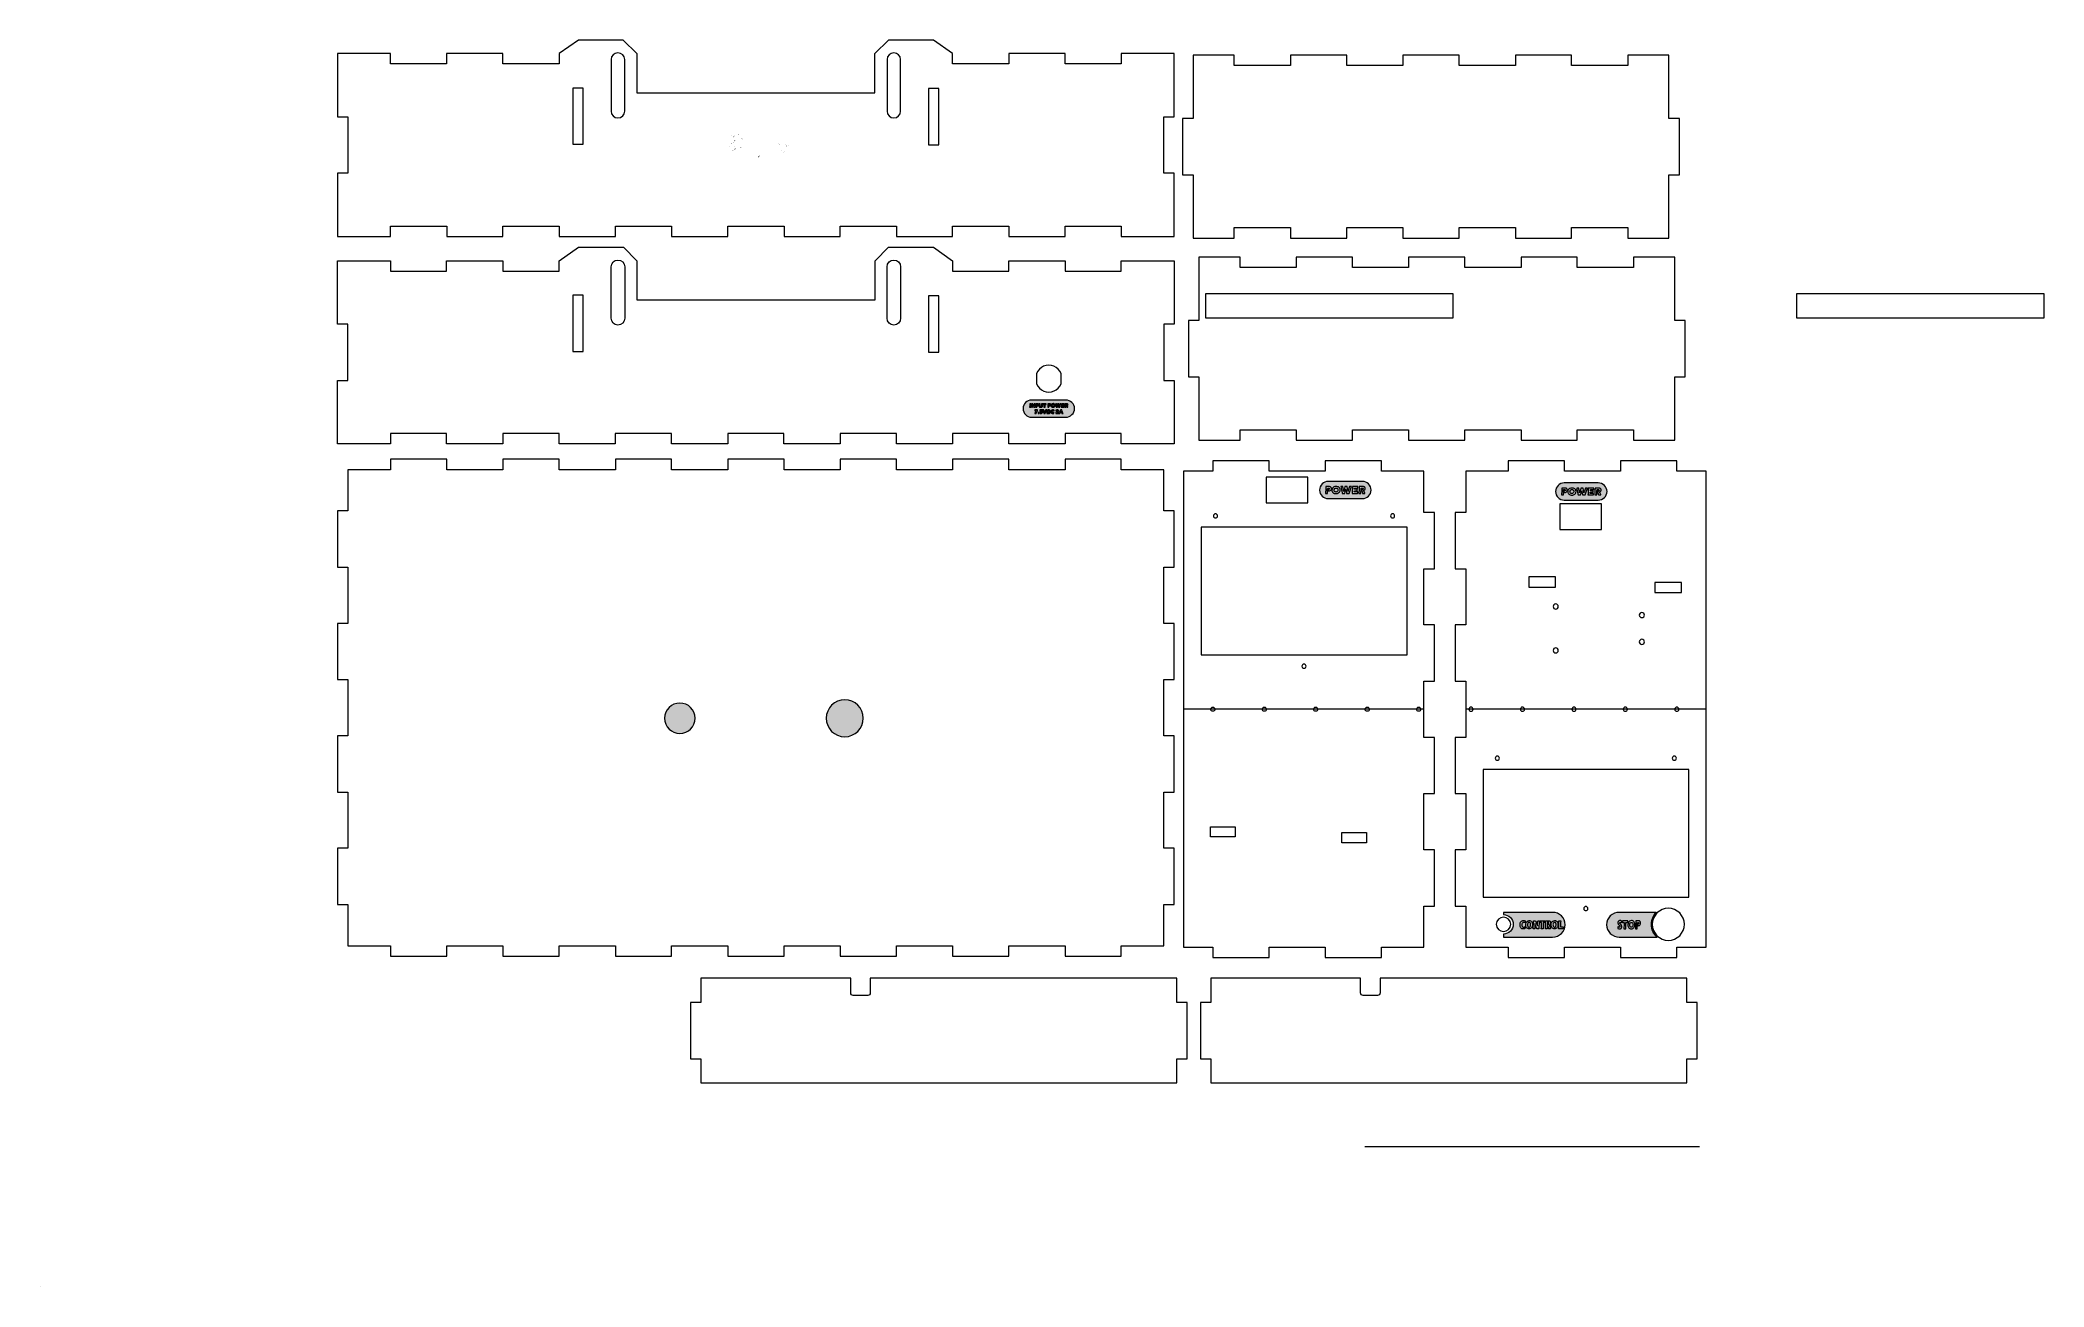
# Model space of a CAD drawing. Header units: inches. Extents: x -9.3 to 29, y -19 to 4.9.
import ezdxf

# ---------------------------------------------------------------- set-up
doc = ezdxf.new("R2010")
doc.units = ezdxf.units.IN
doc.header["$MEASUREMENT"] = 0
doc.layers.add('Layer 1', color=7, linetype='Continuous')
doc.layers.add('Layer 3', color=7, linetype='Continuous')

# ---------------------------------------------------------------- blocks, each defined once
blk = doc.blocks.new('block 4')
at = {"layer": 'Layer 3', "color": 7, "lineweight": 5, "true_color": 0xffffff}
blk.add_open_spline([(21.975, -7.931), (21.975, -7.909), (21.993, -7.891), (22.014, -7.891), (22.036, -7.891), (22.054, -7.909), (22.054, -7.931), (22.054, -7.952), (22.036, -7.97), (22.014, -7.97), (21.993, -7.97), (21.975, -7.952), (21.975, -7.931), (21.975, -7.931), (21.975, -7.931), (21.975, -7.931)], degree=3, knots=[0, 0, 0, 0, 1, 1, 1, 2, 2, 2, 3, 3, 3, 4, 4, 4, 5, 5, 5, 5], dxfattribs=at)
blk = doc.blocks.new('block 5')
at = {"layer": 'Layer 3', "color": 7, "lineweight": 5, "true_color": 0xffffff}
blk.add_open_spline([(20.991, -7.931), (20.991, -7.909), (21.008, -7.891), (21.03, -7.891), (21.052, -7.891), (21.07, -7.909), (21.07, -7.931), (21.07, -7.952), (21.052, -7.97), (21.03, -7.97), (21.008, -7.97), (20.991, -7.952), (20.991, -7.931), (20.991, -7.931), (20.991, -7.931), (20.991, -7.931)], degree=3, knots=[0, 0, 0, 0, 1, 1, 1, 2, 2, 2, 3, 3, 3, 4, 4, 4, 5, 5, 5, 5], dxfattribs=at)
blk = doc.blocks.new('block 6')
at = {"layer": 'Layer 3', "color": 7, "lineweight": 5, "true_color": 0xffffff}
blk.add_open_spline([(21.297, -6.131), (21.297, -6.104), (21.319, -6.082), (21.346, -6.082), (21.373, -6.082), (21.395, -6.104), (21.395, -6.131), (21.395, -6.158), (21.373, -6.18), (21.346, -6.18), (21.319, -6.18), (21.297, -6.158), (21.297, -6.131), (21.297, -6.131), (21.297, -6.131), (21.297, -6.131)], degree=3, knots=[0, 0, 0, 0, 1, 1, 1, 2, 2, 2, 3, 3, 3, 4, 4, 4, 5, 5, 5, 5], dxfattribs=at)
blk = doc.blocks.new('block 7')
at = {"layer": 'Layer 3', "color": 7, "lineweight": 5, "true_color": 0xffffff}
blk.add_open_spline([(21.297, -6.643), (21.297, -6.615), (21.319, -6.593), (21.346, -6.593), (21.373, -6.593), (21.395, -6.615), (21.395, -6.643), (21.395, -6.67), (21.373, -6.692), (21.346, -6.692), (21.319, -6.692), (21.297, -6.67), (21.297, -6.643), (21.297, -6.643), (21.297, -6.643), (21.297, -6.643)], degree=3, knots=[0, 0, 0, 0, 1, 1, 1, 2, 2, 2, 3, 3, 3, 4, 4, 4, 5, 5, 5, 5], dxfattribs=at)
blk = doc.blocks.new('block 8')
at = {"layer": 'Layer 3', "color": 7, "lineweight": 5, "true_color": 0xffffff}
blk.add_open_spline([(19.649, -6.806), (19.649, -6.779), (19.671, -6.757), (19.698, -6.757), (19.725, -6.757), (19.747, -6.779), (19.747, -6.806), (19.747, -6.833), (19.725, -6.855), (19.698, -6.855), (19.671, -6.855), (19.649, -6.833), (19.649, -6.806), (19.649, -6.806), (19.649, -6.806), (19.649, -6.806)], degree=3, knots=[0, 0, 0, 0, 1, 1, 1, 2, 2, 2, 3, 3, 3, 4, 4, 4, 5, 5, 5, 5], dxfattribs=at)
blk = doc.blocks.new('block 9')
at = {"layer": 'Layer 3', "color": 7, "lineweight": 5, "true_color": 0xffffff}
blk.add_open_spline([(19.649, -5.967), (19.649, -5.94), (19.671, -5.918), (19.698, -5.918), (19.725, -5.918), (19.747, -5.94), (19.747, -5.967), (19.747, -5.995), (19.725, -6.017), (19.698, -6.017), (19.671, -6.017), (19.649, -5.995), (19.649, -5.967), (19.649, -5.967), (19.649, -5.967), (19.649, -5.967)], degree=3, knots=[0, 0, 0, 0, 1, 1, 1, 2, 2, 2, 3, 3, 3, 4, 4, 4, 5, 5, 5, 5], dxfattribs=at)
blk = doc.blocks.new('block 10')
at = {"layer": 'Layer 3', "color": 7, "lineweight": 5, "true_color": 0xffffff}
blk.add_open_spline([(18.541, -8.867), (18.541, -8.845), (18.559, -8.828), (18.581, -8.828), (18.602, -8.828), (18.62, -8.845), (18.62, -8.867), (18.62, -8.889), (18.602, -8.907), (18.581, -8.907), (18.559, -8.907), (18.541, -8.889), (18.541, -8.867), (18.541, -8.867), (18.541, -8.867), (18.541, -8.867)], degree=3, knots=[0, 0, 0, 0, 1, 1, 1, 2, 2, 2, 3, 3, 3, 4, 4, 4, 5, 5, 5, 5], dxfattribs=at)
blk = doc.blocks.new('block 11')
at = {"layer": 'Layer 3', "color": 7, "lineweight": 5, "true_color": 0xffffff}
blk.add_open_spline([(21.927, -8.867), (21.927, -8.845), (21.945, -8.828), (21.967, -8.828), (21.988, -8.828), (22.006, -8.845), (22.006, -8.867), (22.006, -8.889), (21.988, -8.907), (21.967, -8.907), (21.945, -8.907), (21.927, -8.889), (21.927, -8.867), (21.927, -8.867), (21.927, -8.867), (21.927, -8.867)], degree=3, knots=[0, 0, 0, 0, 1, 1, 1, 2, 2, 2, 3, 3, 3, 4, 4, 4, 5, 5, 5, 5], dxfattribs=at)
blk = doc.blocks.new('block 12')
at = {"layer": 'Layer 3', "color": 7, "lineweight": 5, "true_color": 0xffffff}
blk.add_open_spline([(20.234, -11.741), (20.234, -11.719), (20.252, -11.702), (20.274, -11.702), (20.295, -11.702), (20.313, -11.719), (20.313, -11.741), (20.313, -11.763), (20.295, -11.781), (20.274, -11.781), (20.252, -11.781), (20.234, -11.763), (20.234, -11.741), (20.234, -11.741), (20.234, -11.741), (20.234, -11.741)], degree=3, knots=[0, 0, 0, 0, 1, 1, 1, 2, 2, 2, 3, 3, 3, 4, 4, 4, 5, 5, 5, 5], dxfattribs=at)
blk = doc.blocks.new('block 13')
at = {"layer": 'Layer 3', "color": 7, "lineweight": 5, "true_color": 0xffffff}
blk.add_open_spline([(20.007, -7.931), (20.007, -7.909), (20.024, -7.891), (20.046, -7.891), (20.068, -7.891), (20.085, -7.909), (20.085, -7.931), (20.085, -7.952), (20.068, -7.97), (20.046, -7.97), (20.024, -7.97), (20.007, -7.952), (20.007, -7.931), (20.007, -7.931), (20.007, -7.931), (20.007, -7.931)], degree=3, knots=[0, 0, 0, 0, 1, 1, 1, 2, 2, 2, 3, 3, 3, 4, 4, 4, 5, 5, 5, 5], dxfattribs=at)
blk = doc.blocks.new('block 14')
at = {"layer": 'Layer 3', "color": 7, "lineweight": 5, "true_color": 0xffffff}
blk.add_open_spline([(19.023, -7.931), (19.023, -7.909), (19.04, -7.891), (19.062, -7.891), (19.084, -7.891), (19.101, -7.909), (19.101, -7.931), (19.101, -7.952), (19.084, -7.97), (19.062, -7.97), (19.04, -7.97), (19.023, -7.952), (19.023, -7.931), (19.023, -7.931), (19.023, -7.931), (19.023, -7.931)], degree=3, knots=[0, 0, 0, 0, 1, 1, 1, 2, 2, 2, 3, 3, 3, 4, 4, 4, 5, 5, 5, 5], dxfattribs=at)
blk = doc.blocks.new('block 15')
at = {"layer": 'Layer 3', "color": 7, "lineweight": 5, "true_color": 0xffffff}
blk.add_open_spline([(18.038, -7.931), (18.038, -7.909), (18.056, -7.891), (18.078, -7.891), (18.099, -7.891), (18.117, -7.909), (18.117, -7.931), (18.117, -7.952), (18.099, -7.97), (18.078, -7.97), (18.056, -7.97), (18.038, -7.952), (18.038, -7.931), (18.038, -7.931), (18.038, -7.931), (18.038, -7.931)], degree=3, knots=[0, 0, 0, 0, 1, 1, 1, 2, 2, 2, 3, 3, 3, 4, 4, 4, 5, 5, 5, 5], dxfattribs=at)
blk = doc.blocks.new('block 16')
at = {"layer": 'Layer 3', "color": 7, "lineweight": 5, "true_color": 0xffffff}
blk.add_lwpolyline([(17.977, -4.169), (17.777, -4.169)], dxfattribs=at)
blk = doc.blocks.new('block 17')
at = {"layer": 'Layer 3', "color": 7, "lineweight": 5, "true_color": 0xffffff}
blk.add_lwpolyline([(17.977, -3.38), (17.977, -4.169)], dxfattribs=at)
blk = doc.blocks.new('block 18')
at = {"layer": 'Layer 3', "color": 7, "lineweight": 5, "true_color": 0xffffff}
blk.add_lwpolyline([(18.789, -3.38), (17.977, -3.38)], dxfattribs=at)
blk = doc.blocks.new('block 19')
at = {"layer": 'Layer 3', "color": 7, "lineweight": 5, "true_color": 0xffffff}
blk.add_lwpolyline([(18.789, -3.18), (18.789, -3.38)], dxfattribs=at)
blk = doc.blocks.new('block 20')
at = {"layer": 'Layer 3', "color": 7, "lineweight": 5, "true_color": 0xffffff}
blk.add_lwpolyline([(19.864, -3.18), (18.789, -3.18)], dxfattribs=at)
blk = doc.blocks.new('block 21')
at = {"layer": 'Layer 3', "color": 7, "lineweight": 5, "true_color": 0xffffff}
blk.add_lwpolyline([(19.864, -3.38), (19.864, -3.18)], dxfattribs=at)
blk = doc.blocks.new('block 22')
at = {"layer": 'Layer 3', "color": 7, "lineweight": 5, "true_color": 0xffffff}
blk.add_lwpolyline([(20.939, -3.38), (19.864, -3.38)], dxfattribs=at)
blk = doc.blocks.new('block 23')
at = {"layer": 'Layer 3', "color": 7, "lineweight": 5, "true_color": 0xffffff}
blk.add_lwpolyline([(20.939, -3.18), (20.939, -3.38)], dxfattribs=at)
blk = doc.blocks.new('block 24')
at = {"layer": 'Layer 3', "color": 7, "lineweight": 5, "true_color": 0xffffff}
blk.add_lwpolyline([(22.014, -3.18), (20.939, -3.18)], dxfattribs=at)
blk = doc.blocks.new('block 25')
at = {"layer": 'Layer 3', "color": 7, "lineweight": 5, "true_color": 0xffffff}
blk.add_lwpolyline([(22.014, -3.38), (22.014, -3.18)], dxfattribs=at)
blk = doc.blocks.new('block 26')
at = {"layer": 'Layer 3', "color": 7, "lineweight": 5, "true_color": 0xffffff}
blk.add_lwpolyline([(22.577, -3.38), (22.014, -3.38)], dxfattribs=at)
blk = doc.blocks.new('block 27')
at = {"layer": 'Layer 3', "color": 7, "lineweight": 5, "true_color": 0xffffff}
blk.add_lwpolyline([(22.577, -12.48), (22.577, -3.38)], dxfattribs=at)
blk = doc.blocks.new('block 28')
at = {"layer": 'Layer 3', "color": 7, "lineweight": 5, "true_color": 0xffffff}
blk.add_lwpolyline([(22.014, -12.48), (22.577, -12.48)], dxfattribs=at)
blk = doc.blocks.new('block 29')
at = {"layer": 'Layer 3', "color": 7, "lineweight": 5, "true_color": 0xffffff}
blk.add_lwpolyline([(22.014, -12.68), (22.014, -12.48)], dxfattribs=at)
blk = doc.blocks.new('block 30')
at = {"layer": 'Layer 3', "color": 7, "lineweight": 5, "true_color": 0xffffff}
blk.add_lwpolyline([(20.939, -12.68), (22.014, -12.68)], dxfattribs=at)
blk = doc.blocks.new('block 31')
at = {"layer": 'Layer 3', "color": 7, "lineweight": 5, "true_color": 0xffffff}
blk.add_lwpolyline([(20.939, -12.48), (20.939, -12.68)], dxfattribs=at)
blk = doc.blocks.new('block 32')
at = {"layer": 'Layer 3', "color": 7, "lineweight": 5, "true_color": 0xffffff}
blk.add_lwpolyline([(19.864, -12.48), (20.939, -12.48)], dxfattribs=at)
blk = doc.blocks.new('block 33')
at = {"layer": 'Layer 3', "color": 7, "lineweight": 5, "true_color": 0xffffff}
blk.add_lwpolyline([(19.864, -12.68), (19.864, -12.48)], dxfattribs=at)
blk = doc.blocks.new('block 34')
at = {"layer": 'Layer 3', "color": 7, "lineweight": 5, "true_color": 0xffffff}
blk.add_lwpolyline([(18.789, -12.68), (19.864, -12.68)], dxfattribs=at)
blk = doc.blocks.new('block 35')
at = {"layer": 'Layer 3', "color": 7, "lineweight": 5, "true_color": 0xffffff}
blk.add_lwpolyline([(18.789, -12.48), (18.789, -12.68)], dxfattribs=at)
blk = doc.blocks.new('block 36')
at = {"layer": 'Layer 3', "color": 7, "lineweight": 5, "true_color": 0xffffff}
blk.add_lwpolyline([(17.977, -12.48), (18.789, -12.48)], dxfattribs=at)
blk = doc.blocks.new('block 37')
at = {"layer": 'Layer 3', "color": 7, "lineweight": 5, "true_color": 0xffffff}
blk.add_lwpolyline([(17.977, -11.694), (17.977, -12.48)], dxfattribs=at)
blk = doc.blocks.new('block 38')
at = {"layer": 'Layer 3', "color": 7, "lineweight": 5, "true_color": 0xffffff}
blk.add_lwpolyline([(17.777, -11.694), (17.977, -11.694)], dxfattribs=at)
blk = doc.blocks.new('block 39')
at = {"layer": 'Layer 3', "color": 7, "lineweight": 5, "true_color": 0xffffff}
blk.add_lwpolyline([(17.777, -10.619), (17.777, -11.694)], dxfattribs=at)
blk = doc.blocks.new('block 40')
at = {"layer": 'Layer 3', "color": 7, "lineweight": 5, "true_color": 0xffffff}
blk.add_lwpolyline([(17.977, -10.619), (17.777, -10.619)], dxfattribs=at)
blk = doc.blocks.new('block 41')
at = {"layer": 'Layer 3', "color": 7, "lineweight": 5, "true_color": 0xffffff}
blk.add_lwpolyline([(17.977, -9.544), (17.977, -10.619)], dxfattribs=at)
blk = doc.blocks.new('block 42')
at = {"layer": 'Layer 3', "color": 7, "lineweight": 5, "true_color": 0xffffff}
blk.add_lwpolyline([(17.777, -9.544), (17.977, -9.544)], dxfattribs=at)
blk = doc.blocks.new('block 43')
at = {"layer": 'Layer 3', "color": 7, "lineweight": 5, "true_color": 0xffffff}
blk.add_lwpolyline([(17.777, -8.469), (17.777, -9.544)], dxfattribs=at)
blk = doc.blocks.new('block 44')
at = {"layer": 'Layer 3', "color": 7, "lineweight": 5, "true_color": 0xffffff}
blk.add_lwpolyline([(17.977, -8.469), (17.777, -8.469)], dxfattribs=at)
blk = doc.blocks.new('block 45')
at = {"layer": 'Layer 3', "color": 7, "lineweight": 5, "true_color": 0xffffff}
blk.add_lwpolyline([(17.977, -7.394), (17.977, -8.469)], dxfattribs=at)
blk = doc.blocks.new('block 46')
at = {"layer": 'Layer 3', "color": 7, "lineweight": 5, "true_color": 0xffffff}
blk.add_lwpolyline([(17.777, -7.394), (17.977, -7.394)], dxfattribs=at)
blk = doc.blocks.new('block 47')
at = {"layer": 'Layer 3', "color": 7, "lineweight": 5, "true_color": 0xffffff}
blk.add_lwpolyline([(17.777, -6.319), (17.777, -7.394)], dxfattribs=at)
blk = doc.blocks.new('block 48')
at = {"layer": 'Layer 3', "color": 7, "lineweight": 5, "true_color": 0xffffff}
blk.add_lwpolyline([(17.977, -6.319), (17.777, -6.319)], dxfattribs=at)
blk = doc.blocks.new('block 49')
at = {"layer": 'Layer 3', "color": 7, "lineweight": 5, "true_color": 0xffffff}
blk.add_lwpolyline([(17.977, -5.244), (17.977, -6.319)], dxfattribs=at)
blk = doc.blocks.new('block 50')
at = {"layer": 'Layer 3', "color": 7, "lineweight": 5, "true_color": 0xffffff}
blk.add_lwpolyline([(17.777, -5.244), (17.977, -5.244)], dxfattribs=at)
blk = doc.blocks.new('block 51')
at = {"layer": 'Layer 3', "color": 7, "lineweight": 5, "true_color": 0xffffff}
blk.add_lwpolyline([(17.777, -4.169), (17.777, -5.244)], dxfattribs=at)
blk = doc.blocks.new('block 52')
at = {"layer": 'Layer 3', "color": 7, "lineweight": 5, "true_color": 0xffffff}
blk.add_lwpolyline([(19.693, -5.399), (19.182, -5.399)], dxfattribs=at)
blk = doc.blocks.new('block 53')
at = {"layer": 'Layer 3', "color": 7, "lineweight": 5, "true_color": 0xffffff}
blk.add_lwpolyline([(19.182, -5.399), (19.182, -5.596)], dxfattribs=at)
blk = doc.blocks.new('block 54')
at = {"layer": 'Layer 3', "color": 7, "lineweight": 5, "true_color": 0xffffff}
blk.add_lwpolyline([(19.182, -5.596), (19.693, -5.596)], dxfattribs=at)
blk = doc.blocks.new('block 55')
at = {"layer": 'Layer 3', "color": 7, "lineweight": 5, "true_color": 0xffffff}
blk.add_lwpolyline([(19.693, -5.596), (19.693, -5.399)], dxfattribs=at)
blk = doc.blocks.new('block 56')
at = {"layer": 'Layer 3', "color": 7, "lineweight": 5, "true_color": 0xffffff}
blk.add_lwpolyline([(22.106, -5.505), (21.594, -5.505)], dxfattribs=at)
blk = doc.blocks.new('block 57')
at = {"layer": 'Layer 3', "color": 7, "lineweight": 5, "true_color": 0xffffff}
blk.add_lwpolyline([(21.594, -5.505), (21.594, -5.701)], dxfattribs=at)
blk = doc.blocks.new('block 58')
at = {"layer": 'Layer 3', "color": 7, "lineweight": 5, "true_color": 0xffffff}
blk.add_lwpolyline([(21.594, -5.701), (22.106, -5.701)], dxfattribs=at)
blk = doc.blocks.new('block 59')
at = {"layer": 'Layer 3', "color": 7, "lineweight": 5, "true_color": 0xffffff}
blk.add_lwpolyline([(22.106, -5.701), (22.106, -5.505)], dxfattribs=at)
blk = doc.blocks.new('block 60')
at = {"layer": 'Layer 3', "color": 7, "lineweight": 5, "true_color": 0xffffff}
blk.add_lwpolyline([(22.245, -9.084), (18.308, -9.084)], dxfattribs=at)
blk = doc.blocks.new('block 61')
at = {"layer": 'Layer 3', "color": 7, "lineweight": 5, "true_color": 0xffffff}
blk.add_lwpolyline([(18.308, -9.084), (18.308, -11.525)], dxfattribs=at)
blk = doc.blocks.new('block 62')
at = {"layer": 'Layer 3', "color": 7, "lineweight": 5, "true_color": 0xffffff}
blk.add_lwpolyline([(18.308, -11.525), (22.245, -11.525)], dxfattribs=at)
blk = doc.blocks.new('block 63')
at = {"layer": 'Layer 3', "color": 7, "lineweight": 5, "true_color": 0xffffff}
blk.add_lwpolyline([(22.245, -11.525), (22.245, -9.084)], dxfattribs=at)
blk = doc.blocks.new('block 64')
at = {"layer": 'Layer 3', "color": 7, "lineweight": 5, "true_color": 0xffffff}
blk.add_lwpolyline([(19.778, -4.493), (20.575, -4.493)], dxfattribs=at)
blk = doc.blocks.new('block 65')
at = {"layer": 'Layer 3', "color": 7, "lineweight": 5, "true_color": 0xffffff}
blk.add_lwpolyline([(20.575, -4.493), (20.575, -4.001)], dxfattribs=at)
blk = doc.blocks.new('block 66')
at = {"layer": 'Layer 3', "color": 7, "lineweight": 5, "true_color": 0xffffff}
blk.add_lwpolyline([(20.575, -4.001), (19.778, -4.001)], dxfattribs=at)
blk = doc.blocks.new('block 67')
at = {"layer": 'Layer 3', "color": 7, "lineweight": 5, "true_color": 0xffffff}
blk.add_lwpolyline([(19.778, -4.001), (19.778, -4.493)], dxfattribs=at)
blk = doc.blocks.new('block 69')
at = {"layer": 'Layer 3', "color": 7, "lineweight": 5, "true_color": 0xffffff}
blk.add_open_spline([(18.561, -12.043), (18.561, -11.967), (18.623, -11.905), (18.699, -11.905), (18.775, -11.905), (18.837, -11.967), (18.837, -12.043), (18.837, -12.119), (18.775, -12.181), (18.699, -12.181), (18.623, -12.181), (18.561, -12.119), (18.561, -12.043), (18.561, -12.043), (18.561, -12.043), (18.561, -12.043)], degree=3, knots=[0, 0, 0, 0, 1, 1, 1, 2, 2, 2, 3, 3, 3, 4, 4, 4, 5, 5, 5, 5], dxfattribs=at)
blk = doc.blocks.new('block 71')
at = {"layer": 'Layer 3', "lineweight": 0}
for points, knots in [([(19.249, -12.016), (19.246, -12.006), (19.242, -11.998), (19.236, -11.991), (19.23, -11.984), (19.223, -11.979), (19.215, -11.976), (19.208, -11.972), (19.199, -11.971), (19.191, -11.971), (19.178, -11.971), (19.166, -11.974), (19.156, -11.981), (19.145, -11.988), (19.137, -11.998), (19.132, -12.01), (19.127, -12.023), (19.124, -12.037), (19.124, -12.054), (19.124, -12.065), (19.125, -12.075), (19.128, -12.084), (19.13, -12.093), (19.135, -12.101), (19.141, -12.109), (19.147, -12.116), (19.154, -12.122), (19.162, -12.125), (19.17, -12.129), (19.179, -12.13), (19.187, -12.13), (19.196, -12.13), (19.205, -12.129), (19.213, -12.125), (19.222, -12.122), (19.229, -12.116), (19.235, -12.109), (19.241, -12.102), (19.245, -12.093), (19.249, -12.082), (19.252, -12.071), (19.253, -12.06), (19.253, -12.047), (19.253, -12.035), (19.252, -12.025), (19.249, -12.016)], [0, 0, 0, 0, 1, 1, 1, 2, 2, 2, 3, 3, 3, 4, 4, 4, 5, 5, 5, 6, 6, 6, 7, 7, 7, 8, 8, 8, 9, 9, 9, 10, 10, 10, 11, 11, 11, 12, 12, 12, 13, 13, 13, 14, 14, 14, 15, 15, 15, 15]), ([(19.215, -12.072), (19.213, -12.08), (19.209, -12.085), (19.204, -12.09), (19.199, -12.094), (19.194, -12.096), (19.188, -12.096), (19.183, -12.096), (19.178, -12.094), (19.173, -12.09), (19.168, -12.086), (19.164, -12.081), (19.162, -12.075), (19.159, -12.068), (19.158, -12.061), (19.158, -12.053), (19.158, -12.044), (19.159, -12.036), (19.162, -12.029), (19.165, -12.021), (19.169, -12.015), (19.173, -12.011), (19.178, -12.007), (19.184, -12.005), (19.19, -12.005), (19.195, -12.005), (19.201, -12.006), (19.205, -12.01), (19.21, -12.014), (19.213, -12.019), (19.216, -12.026), (19.218, -12.033), (19.219, -12.04), (19.219, -12.048), (19.219, -12.056), (19.218, -12.064), (19.215, -12.072)], [0, 0, 0, 0, 1, 1, 1, 2, 2, 2, 3, 3, 3, 4, 4, 4, 5, 5, 5, 6, 6, 6, 7, 7, 7, 8, 8, 8, 9, 9, 9, 10, 10, 10, 11, 11, 11, 12, 12, 12, 12])]:
    blk.add_open_spline(points, degree=3, knots=knots, dxfattribs=at)
blk = doc.blocks.new('block 72')
at = {"layer": 'Layer 3', "lineweight": 0}
for points, knots in [([(19.737, -12.016), (19.734, -12.006), (19.729, -11.998), (19.724, -11.991), (19.718, -11.984), (19.711, -11.979), (19.703, -11.976), (19.695, -11.972), (19.687, -11.971), (19.679, -11.971), (19.666, -11.971), (19.654, -11.974), (19.643, -11.981), (19.633, -11.988), (19.625, -11.998), (19.62, -12.01), (19.614, -12.023), (19.612, -12.037), (19.612, -12.054), (19.612, -12.065), (19.613, -12.075), (19.615, -12.084), (19.618, -12.093), (19.622, -12.101), (19.628, -12.109), (19.634, -12.116), (19.641, -12.122), (19.649, -12.125), (19.658, -12.129), (19.666, -12.13), (19.675, -12.13), (19.684, -12.13), (19.693, -12.129), (19.701, -12.125), (19.709, -12.122), (19.716, -12.116), (19.722, -12.109), (19.728, -12.102), (19.733, -12.093), (19.736, -12.082), (19.739, -12.071), (19.741, -12.06), (19.741, -12.047), (19.741, -12.035), (19.739, -12.025), (19.737, -12.016)], [0, 0, 0, 0, 1, 1, 1, 2, 2, 2, 3, 3, 3, 4, 4, 4, 5, 5, 5, 6, 6, 6, 7, 7, 7, 8, 8, 8, 9, 9, 9, 10, 10, 10, 11, 11, 11, 12, 12, 12, 13, 13, 13, 14, 14, 14, 15, 15, 15, 15]), ([(19.703, -12.072), (19.7, -12.08), (19.697, -12.085), (19.692, -12.09), (19.687, -12.094), (19.682, -12.096), (19.676, -12.096), (19.67, -12.096), (19.665, -12.094), (19.66, -12.09), (19.655, -12.086), (19.652, -12.081), (19.649, -12.075), (19.647, -12.068), (19.646, -12.061), (19.646, -12.053), (19.646, -12.044), (19.647, -12.036), (19.65, -12.029), (19.652, -12.021), (19.656, -12.015), (19.661, -12.011), (19.666, -12.007), (19.671, -12.005), (19.677, -12.005), (19.683, -12.005), (19.688, -12.006), (19.693, -12.01), (19.697, -12.014), (19.701, -12.019), (19.703, -12.026), (19.706, -12.033), (19.707, -12.04), (19.707, -12.048), (19.707, -12.056), (19.705, -12.064), (19.703, -12.072)], [0, 0, 0, 0, 1, 1, 1, 2, 2, 2, 3, 3, 3, 4, 4, 4, 5, 5, 5, 6, 6, 6, 7, 7, 7, 8, 8, 8, 9, 9, 9, 10, 10, 10, 11, 11, 11, 12, 12, 12, 12])]:
    blk.add_open_spline(points, degree=3, knots=knots, dxfattribs=at)
blk = doc.blocks.new('block 70')
at = {"layer": 'Layer 3', "lineweight": 0}
for points, knots in [([(19.082, -12.096), (19.075, -12.096), (19.07, -12.094), (19.065, -12.091), (19.06, -12.088), (19.057, -12.083), (19.054, -12.077), (19.051, -12.071), (19.05, -12.063), (19.05, -12.055), (19.05, -12.046), (19.052, -12.037), (19.055, -12.029), (19.058, -12.021), (19.063, -12.016), (19.068, -12.011), (19.074, -12.007), (19.08, -12.006), (19.087, -12.006), (19.091, -12.006), (19.094, -12.006), (19.098, -12.007), (19.102, -12.007), (19.107, -12.009), (19.113, -12.011), (19.113, -12.011), (19.112, -11.998), (19.112, -11.998), (19.112, -11.993), (19.112, -11.989), (19.112, -11.984), (19.112, -11.984), (19.112, -11.975), (19.112, -11.975), (19.1, -11.972), (19.091, -11.971), (19.083, -11.971), (19.074, -11.971), (19.066, -11.972), (19.058, -11.975), (19.05, -11.978), (19.043, -11.984), (19.036, -11.991), (19.03, -11.998), (19.025, -12.007), (19.021, -12.018), (19.018, -12.029), (19.016, -12.041), (19.016, -12.055), (19.016, -12.066), (19.017, -12.077), (19.02, -12.086), (19.022, -12.096), (19.027, -12.104), (19.033, -12.111), (19.039, -12.118), (19.046, -12.123), (19.053, -12.126), (19.06, -12.129), (19.068, -12.13), (19.077, -12.13), (19.086, -12.13), (19.096, -12.129), (19.107, -12.127), (19.107, -12.122), (19.108, -12.116), (19.109, -12.108), (19.11, -12.1), (19.11, -12.094), (19.111, -12.09), (19.104, -12.092), (19.099, -12.094), (19.094, -12.095), (19.09, -12.096), (19.086, -12.096), (19.082, -12.096)], [0, 0, 0, 0, 1, 1, 1, 2, 2, 2, 3, 3, 3, 4, 4, 4, 5, 5, 5, 6, 6, 6, 7, 7, 7, 8, 8, 8, 9, 9, 9, 10, 10, 10, 11, 11, 11, 12, 12, 12, 13, 13, 13, 14, 14, 14, 15, 15, 15, 16, 16, 16, 17, 17, 17, 18, 18, 18, 19, 19, 19, 20, 20, 20, 21, 21, 21, 22, 22, 22, 23, 23, 23, 24, 24, 24, 25, 25, 25, 25]), ([(19.368, -11.974), (19.364, -11.974), (19.359, -11.974), (19.353, -11.974), (19.353, -11.982), (19.353, -11.998), (19.352, -12.021), (19.351, -12.044), (19.351, -12.061), (19.35, -12.074), (19.35, -12.074), (19.346, -12.061), (19.346, -12.061), (19.346, -12.061), (19.312, -11.974), (19.312, -11.974), (19.304, -11.974), (19.298, -11.974), (19.293, -11.974), (19.287, -11.974), (19.28, -11.974), (19.271, -11.974), (19.271, -11.974), (19.271, -11.991), (19.271, -11.991), (19.271, -11.991), (19.271, -12.023), (19.271, -12.023), (19.271, -12.023), (19.268, -12.104), (19.268, -12.104), (19.268, -12.104), (19.266, -12.127), (19.266, -12.127), (19.274, -12.127), (19.279, -12.127), (19.282, -12.127), (19.286, -12.127), (19.29, -12.127), (19.297, -12.127), (19.297, -12.127), (19.298, -12.082), (19.298, -12.082), (19.298, -12.082), (19.299, -12.029), (19.299, -12.029), (19.302, -12.036), (19.305, -12.043), (19.307, -12.049), (19.311, -12.059), (19.315, -12.069), (19.319, -12.079), (19.319, -12.079), (19.332, -12.111), (19.332, -12.111), (19.334, -12.115), (19.336, -12.12), (19.338, -12.127), (19.347, -12.127), (19.354, -12.127), (19.359, -12.127), (19.365, -12.127), (19.371, -12.127), (19.378, -12.127), (19.378, -12.127), (19.378, -12.1), (19.378, -12.1), (19.378, -12.1), (19.382, -12.007), (19.382, -12.007), (19.382, -12.007), (19.384, -11.974), (19.384, -11.974), (19.375, -11.974), (19.37, -11.974), (19.368, -11.974)], [0, 0, 0, 0, 1, 1, 1, 2, 2, 2, 3, 3, 3, 4, 4, 4, 5, 5, 5, 6, 6, 6, 7, 7, 7, 8, 8, 8, 9, 9, 9, 10, 10, 10, 11, 11, 11, 12, 12, 12, 13, 13, 13, 14, 14, 14, 15, 15, 15, 16, 16, 16, 17, 17, 17, 18, 18, 18, 19, 19, 19, 20, 20, 20, 21, 21, 21, 22, 22, 22, 23, 23, 23, 24, 24, 24, 25, 25, 25, 25]), ([(19.485, -11.974), (19.485, -11.974), (19.466, -11.974), (19.466, -11.974), (19.466, -11.974), (19.446, -11.974), (19.446, -11.974), (19.427, -11.974), (19.409, -11.974), (19.394, -11.974), (19.394, -11.981), (19.394, -11.989), (19.394, -11.996), (19.394, -11.996), (19.393, -12.008), (19.393, -12.008), (19.393, -12.008), (19.427, -12.007), (19.427, -12.007), (19.426, -12.051), (19.425, -12.091), (19.422, -12.127), (19.432, -12.127), (19.438, -12.127), (19.44, -12.127), (19.443, -12.127), (19.448, -12.127), (19.457, -12.127), (19.457, -12.118), (19.457, -12.106), (19.458, -12.091), (19.458, -12.075), (19.458, -12.06), (19.459, -12.044), (19.459, -12.032), (19.46, -12.02), (19.461, -12.007), (19.461, -12.007), (19.466, -12.007), (19.466, -12.007), (19.474, -12.007), (19.483, -12.007), (19.494, -12.008), (19.494, -12.006), (19.494, -12.003), (19.494, -11.999), (19.494, -11.995), (19.494, -11.991), (19.494, -11.985), (19.494, -11.985), (19.495, -11.974), (19.495, -11.974), (19.495, -11.974), (19.485, -11.974), (19.485, -11.974)], [0, 0, 0, 0, 1, 1, 1, 2, 2, 2, 3, 3, 3, 4, 4, 4, 5, 5, 5, 6, 6, 6, 7, 7, 7, 8, 8, 8, 9, 9, 9, 10, 10, 10, 11, 11, 11, 12, 12, 12, 13, 13, 13, 14, 14, 14, 15, 15, 15, 16, 16, 16, 17, 17, 17, 18, 18, 18, 18]), ([(19.596, -12.041), (19.598, -12.037), (19.599, -12.033), (19.6, -12.028), (19.601, -12.024), (19.602, -12.019), (19.602, -12.014), (19.602, -12.01), (19.601, -12.006), (19.6, -12.002), (19.6, -11.998), (19.598, -11.994), (19.597, -11.991), (19.595, -11.988), (19.594, -11.986), (19.591, -11.983), (19.589, -11.981), (19.587, -11.979), (19.583, -11.977), (19.58, -11.976), (19.576, -11.975), (19.573, -11.974), (19.567, -11.973), (19.561, -11.973), (19.555, -11.973), (19.549, -11.973), (19.543, -11.973), (19.537, -11.973), (19.531, -11.974), (19.526, -11.974), (19.522, -11.974), (19.518, -11.974), (19.512, -11.974), (19.506, -11.974), (19.506, -11.983), (19.506, -11.995), (19.505, -12.011), (19.505, -12.026), (19.505, -12.041), (19.504, -12.055), (19.504, -12.069), (19.504, -12.081), (19.503, -12.092), (19.502, -12.102), (19.502, -12.114), (19.5, -12.127), (19.509, -12.127), (19.514, -12.127), (19.517, -12.127), (19.52, -12.127), (19.525, -12.127), (19.534, -12.127), (19.534, -12.106), (19.535, -12.084), (19.535, -12.062), (19.536, -12.04), (19.536, -12.021), (19.537, -12.006), (19.54, -12.006), (19.542, -12.006), (19.544, -12.006), (19.546, -12.005), (19.548, -12.005), (19.549, -12.005), (19.555, -12.005), (19.559, -12.006), (19.562, -12.007), (19.564, -12.008), (19.566, -12.01), (19.567, -12.013), (19.569, -12.015), (19.569, -12.018), (19.569, -12.021), (19.569, -12.025), (19.568, -12.029), (19.567, -12.032), (19.565, -12.036), (19.563, -12.038), (19.56, -12.04), (19.556, -12.041), (19.553, -12.042), (19.549, -12.042), (19.546, -12.042), (19.544, -12.042), (19.541, -12.041), (19.541, -12.041), (19.549, -12.073), (19.549, -12.073), (19.551, -12.082), (19.553, -12.09), (19.554, -12.095), (19.555, -12.098), (19.556, -12.101), (19.557, -12.106), (19.559, -12.116), (19.561, -12.123), (19.561, -12.127), (19.57, -12.127), (19.576, -12.127), (19.58, -12.127), (19.583, -12.127), (19.589, -12.127), (19.597, -12.127), (19.596, -12.123), (19.595, -12.12), (19.595, -12.119), (19.595, -12.119), (19.584, -12.086), (19.584, -12.086), (19.583, -12.082), (19.582, -12.078), (19.581, -12.074), (19.581, -12.074), (19.577, -12.059), (19.577, -12.059), (19.582, -12.056), (19.586, -12.054), (19.589, -12.051), (19.592, -12.048), (19.594, -12.045), (19.596, -12.041)], [0, 0, 0, 0, 1, 1, 1, 2, 2, 2, 3, 3, 3, 4, 4, 4, 5, 5, 5, 6, 6, 6, 7, 7, 7, 8, 8, 8, 9, 9, 9, 10, 10, 10, 11, 11, 11, 12, 12, 12, 13, 13, 13, 14, 14, 14, 15, 15, 15, 16, 16, 16, 17, 17, 17, 18, 18, 18, 19, 19, 19, 20, 20, 20, 21, 21, 21, 22, 22, 22, 23, 23, 23, 24, 24, 24, 25, 25, 25, 26, 26, 26, 27, 27, 27, 28, 28, 28, 29, 29, 29, 30, 30, 30, 31, 31, 31, 32, 32, 32, 33, 33, 33, 34, 34, 34, 35, 35, 35, 36, 36, 36, 37, 37, 37, 38, 38, 38, 39, 39, 39, 40, 40, 40, 40]), ([(19.807, -12.094), (19.804, -12.094), (19.798, -12.094), (19.789, -12.094), (19.789, -12.094), (19.79, -12.078), (19.79, -12.078), (19.79, -12.078), (19.792, -12.014), (19.792, -12.014), (19.792, -12.014), (19.794, -11.974), (19.794, -11.974), (19.787, -11.974), (19.782, -11.974), (19.778, -11.974), (19.772, -11.974), (19.766, -11.974), (19.759, -11.974), (19.759, -11.986), (19.759, -12.003), (19.758, -12.023), (19.758, -12.043), (19.757, -12.064), (19.756, -12.084), (19.755, -12.095), (19.754, -12.11), (19.753, -12.127), (19.765, -12.127), (19.78, -12.127), (19.797, -12.127), (19.81, -12.127), (19.823, -12.127), (19.837, -12.127), (19.837, -12.127), (19.838, -12.093), (19.838, -12.093), (19.831, -12.094), (19.821, -12.094), (19.807, -12.094)], [0, 0, 0, 0, 1, 1, 1, 2, 2, 2, 3, 3, 3, 4, 4, 4, 5, 5, 5, 6, 6, 6, 7, 7, 7, 8, 8, 8, 9, 9, 9, 10, 10, 10, 11, 11, 11, 12, 12, 12, 13, 13, 13, 13])]:
    blk.add_open_spline(points, degree=3, knots=knots, dxfattribs=at)
at = {"layer": 'Layer 3'}
for name in ['block 71', 'block 72']:
    blk.add_blockref(name, (0, 0), dxfattribs=at)
blk = doc.blocks.new('block 68')
at = {"layer": 'Layer 3', "true_color": 0x0000ff}
h = blk.add_hatch(color=5, dxfattribs=at)
h.dxf.hatch_style = 2
edge = h.paths.add_edge_path()
edge.add_spline(control_points=[(19.88, -12.05), (19.88, -12.181), (19.771, -12.287), (19.636, -12.287), (19.636, -12.287), (18.699, -12.287), (18.699, -12.287), (18.699, -12.287), (18.699, -12.229), (18.699, -12.229), (18.802, -12.229), (18.885, -12.146), (18.885, -12.043), (18.885, -11.94), (18.802, -11.857), (18.699, -11.857), (18.699, -11.857), (18.699, -11.814), (18.699, -11.814), (18.699, -11.814), (19.636, -11.814), (19.636, -11.814), (19.771, -11.814), (19.88, -11.92), (19.88, -12.05)], knot_values=[0, 0, 0, 0, 1, 1, 1, 2, 2, 2, 3, 3, 3, 4, 4, 4, 5, 5, 5, 6, 6, 6, 7, 7, 7, 8, 8, 8, 8], degree=3, periodic=0)
at = {"layer": 'Layer 3', "lineweight": 0}
blk.add_open_spline([(19.88, -12.05), (19.88, -12.181), (19.771, -12.287), (19.636, -12.287), (19.636, -12.287), (18.699, -12.287), (18.699, -12.287), (18.699, -12.287), (18.699, -12.229), (18.699, -12.229), (18.802, -12.229), (18.885, -12.146), (18.885, -12.043), (18.885, -11.94), (18.802, -11.857), (18.699, -11.857), (18.699, -11.857), (18.699, -11.814), (18.699, -11.814), (18.699, -11.814), (19.636, -11.814), (19.636, -11.814), (19.771, -11.814), (19.88, -11.92), (19.88, -12.05)], degree=3, knots=[0, 0, 0, 0, 1, 1, 1, 2, 2, 2, 3, 3, 3, 4, 4, 4, 5, 5, 5, 6, 6, 6, 7, 7, 7, 8, 8, 8, 8], dxfattribs=at)
at = {"layer": 'Layer 3'}
for name in ['block 69', 'block 70']:
    blk.add_blockref(name, (0, 0), dxfattribs=at)
blk = doc.blocks.new('block 74')
at = {"layer": 'Layer 3', "color": 7, "lineweight": 5, "true_color": 0xffffff}
blk.add_open_spline([(21.544, -12.043), (21.544, -11.873), (21.682, -11.736), (21.852, -11.736), (22.021, -11.736), (22.159, -11.873), (22.159, -12.043), (22.159, -12.213), (22.021, -12.35), (21.852, -12.35), (21.682, -12.35), (21.544, -12.213), (21.544, -12.043), (21.544, -12.043), (21.544, -12.043), (21.544, -12.043)], degree=3, knots=[0, 0, 0, 0, 1, 1, 1, 2, 2, 2, 3, 3, 3, 4, 4, 4, 5, 5, 5, 5], dxfattribs=at)
blk = doc.blocks.new('block 76')
at = {"layer": 'Layer 3', "lineweight": 0}
for points, knots in [([(20.885, -12.125), (20.884, -12.109), (20.883, -12.096), (20.883, -12.087), (20.889, -12.09), (20.894, -12.093), (20.899, -12.094), (20.903, -12.096), (20.907, -12.097), (20.911, -12.097), (20.916, -12.097), (20.919, -12.096), (20.922, -12.094), (20.925, -12.092), (20.926, -12.089), (20.926, -12.085), (20.926, -12.084), (20.926, -12.083), (20.926, -12.082), (20.926, -12.08), (20.925, -12.079), (20.924, -12.078), (20.924, -12.076), (20.922, -12.075), (20.921, -12.073), (20.921, -12.073), (20.906, -12.054), (20.906, -12.054), (20.902, -12.05), (20.9, -12.047), (20.899, -12.045), (20.896, -12.041), (20.894, -12.038), (20.892, -12.035), (20.89, -12.031), (20.889, -12.028), (20.888, -12.024), (20.888, -12.021), (20.887, -12.017), (20.887, -12.014), (20.887, -12.009), (20.888, -12.004), (20.889, -12), (20.89, -11.996), (20.892, -11.992), (20.894, -11.988), (20.897, -11.984), (20.9, -11.981), (20.903, -11.978), (20.907, -11.975), (20.911, -11.973), (20.916, -11.972), (20.92, -11.971), (20.924, -11.971), (20.929, -11.971), (20.938, -11.971), (20.948, -11.972), (20.959, -11.975), (20.959, -11.98), (20.959, -11.985), (20.959, -11.989), (20.959, -11.994), (20.96, -12.001), (20.961, -12.012), (20.956, -12.009), (20.951, -12.007), (20.947, -12.006), (20.943, -12.005), (20.94, -12.005), (20.937, -12.005), (20.932, -12.005), (20.929, -12.006), (20.926, -12.008), (20.924, -12.01), (20.922, -12.013), (20.922, -12.016), (20.922, -12.017), (20.922, -12.019), (20.923, -12.02), (20.923, -12.022), (20.924, -12.023), (20.925, -12.025), (20.926, -12.027), (20.928, -12.029), (20.93, -12.032), (20.932, -12.034), (20.935, -12.037), (20.939, -12.042), (20.939, -12.042), (20.945, -12.048), (20.945, -12.048), (20.946, -12.05), (20.948, -12.053), (20.95, -12.055), (20.952, -12.058), (20.954, -12.061), (20.955, -12.064), (20.957, -12.066), (20.958, -12.069), (20.959, -12.071), (20.959, -12.073), (20.96, -12.076), (20.96, -12.078), (20.961, -12.08), (20.961, -12.083), (20.961, -12.085), (20.961, -12.092), (20.96, -12.098), (20.958, -12.104), (20.955, -12.111), (20.952, -12.116), (20.948, -12.12), (20.944, -12.124), (20.939, -12.126), (20.934, -12.128), (20.929, -12.129), (20.923, -12.13), (20.918, -12.13), (20.909, -12.13), (20.898, -12.128), (20.885, -12.125)], [0, 0, 0, 0, 1, 1, 1, 2, 2, 2, 3, 3, 3, 4, 4, 4, 5, 5, 5, 6, 6, 6, 7, 7, 7, 8, 8, 8, 9, 9, 9, 10, 10, 10, 11, 11, 11, 12, 12, 12, 13, 13, 13, 14, 14, 14, 15, 15, 15, 16, 16, 16, 17, 17, 17, 18, 18, 18, 19, 19, 19, 20, 20, 20, 21, 21, 21, 22, 22, 22, 23, 23, 23, 24, 24, 24, 25, 25, 25, 26, 26, 26, 27, 27, 27, 28, 28, 28, 29, 29, 29, 30, 30, 30, 31, 31, 31, 32, 32, 32, 33, 33, 33, 34, 34, 34, 35, 35, 35, 36, 36, 36, 37, 37, 37, 38, 38, 38, 39, 39, 39, 40, 40, 40, 40]), ([(21.001, -12.127), (21.004, -12.091), (21.005, -12.051), (21.006, -12.007), (21.006, -12.007), (20.972, -12.008), (20.972, -12.008), (20.972, -12.008), (20.972, -11.996), (20.972, -11.996), (20.972, -11.989), (20.973, -11.982), (20.973, -11.974), (20.988, -11.974), (21.006, -11.974), (21.026, -11.974), (21.026, -11.974), (21.046, -11.974), (21.046, -11.974), (21.046, -11.974), (21.065, -11.974), (21.065, -11.974), (21.065, -11.974), (21.075, -11.974), (21.075, -11.974), (21.075, -11.974), (21.075, -11.985), (21.075, -11.985), (21.075, -11.991), (21.074, -11.995), (21.074, -11.999), (21.074, -12.003), (21.074, -12.006), (21.074, -12.008), (21.063, -12.007), (21.053, -12.007), (21.046, -12.007), (21.046, -12.007), (21.04, -12.007), (21.04, -12.007), (21.04, -12.02), (21.039, -12.032), (21.038, -12.044), (21.038, -12.06), (21.037, -12.075), (21.037, -12.09), (21.037, -12.106), (21.037, -12.118), (21.037, -12.127), (21.028, -12.127), (21.022, -12.127), (21.02, -12.127), (21.017, -12.127), (21.011, -12.127), (21.001, -12.127)], [0, 0, 0, 0, 1, 1, 1, 2, 2, 2, 3, 3, 3, 4, 4, 4, 5, 5, 5, 6, 6, 6, 7, 7, 7, 8, 8, 8, 9, 9, 9, 10, 10, 10, 11, 11, 11, 12, 12, 12, 13, 13, 13, 14, 14, 14, 15, 15, 15, 16, 16, 16, 17, 17, 17, 18, 18, 18, 18]), ([(21.147, -11.971), (21.156, -11.971), (21.164, -11.972), (21.172, -11.975), (21.18, -11.979), (21.187, -11.984), (21.193, -11.991), (21.199, -11.998), (21.203, -12.006), (21.206, -12.015), (21.209, -12.025), (21.211, -12.035), (21.211, -12.047), (21.211, -12.06), (21.209, -12.072), (21.206, -12.082), (21.202, -12.093), (21.198, -12.102), (21.192, -12.109), (21.186, -12.116), (21.178, -12.122), (21.17, -12.125), (21.161, -12.129), (21.153, -12.13), (21.143, -12.13), (21.134, -12.13), (21.126, -12.129), (21.117, -12.125), (21.109, -12.122), (21.102, -12.116), (21.096, -12.109), (21.09, -12.102), (21.085, -12.093), (21.083, -12.084), (21.08, -12.075), (21.079, -12.065), (21.079, -12.054), (21.079, -12.037), (21.082, -12.023), (21.087, -12.01), (21.093, -11.998), (21.101, -11.988), (21.111, -11.981), (21.122, -11.974), (21.134, -11.971), (21.147, -11.971)], [0, 0, 0, 0, 1, 1, 1, 2, 2, 2, 3, 3, 3, 4, 4, 4, 5, 5, 5, 6, 6, 6, 7, 7, 7, 8, 8, 8, 9, 9, 9, 10, 10, 10, 11, 11, 11, 12, 12, 12, 13, 13, 13, 14, 14, 14, 15, 15, 15, 15]), ([(21.146, -12.005), (21.14, -12.005), (21.134, -12.007), (21.129, -12.011), (21.124, -12.015), (21.12, -12.021), (21.118, -12.029), (21.115, -12.036), (21.114, -12.044), (21.114, -12.053), (21.114, -12.061), (21.115, -12.068), (21.117, -12.075), (21.12, -12.081), (21.124, -12.086), (21.128, -12.09), (21.133, -12.094), (21.139, -12.096), (21.144, -12.096), (21.15, -12.096), (21.156, -12.094), (21.161, -12.09), (21.166, -12.085), (21.169, -12.079), (21.172, -12.072), (21.175, -12.064), (21.176, -12.057), (21.176, -12.048), (21.176, -12.04), (21.175, -12.033), (21.172, -12.026), (21.17, -12.019), (21.166, -12.014), (21.162, -12.01), (21.157, -12.006), (21.152, -12.005), (21.146, -12.005)], [0, 0, 0, 0, 1, 1, 1, 2, 2, 2, 3, 3, 3, 4, 4, 4, 5, 5, 5, 6, 6, 6, 7, 7, 7, 8, 8, 8, 9, 9, 9, 10, 10, 10, 11, 11, 11, 12, 12, 12, 12]), ([(21.224, -12.127), (21.224, -12.127), (21.225, -12.098), (21.225, -12.098), (21.225, -12.098), (21.227, -12.042), (21.227, -12.042), (21.227, -12.042), (21.228, -12.002), (21.228, -12.002), (21.228, -11.998), (21.228, -11.994), (21.228, -11.989), (21.228, -11.986), (21.228, -11.981), (21.228, -11.974), (21.235, -11.974), (21.241, -11.974), (21.245, -11.974), (21.249, -11.974), (21.255, -11.974), (21.262, -11.973), (21.269, -11.973), (21.275, -11.973), (21.28, -11.973), (21.288, -11.973), (21.293, -11.974), (21.296, -11.975), (21.3, -11.976), (21.303, -11.978), (21.306, -11.981), (21.308, -11.984), (21.311, -11.987), (21.313, -11.99), (21.314, -11.994), (21.316, -11.998), (21.317, -12.003), (21.318, -12.008), (21.318, -12.013), (21.318, -12.017), (21.318, -12.027), (21.316, -12.037), (21.313, -12.045), (21.309, -12.053), (21.304, -12.06), (21.298, -12.064), (21.292, -12.068), (21.285, -12.07), (21.277, -12.07), (21.274, -12.07), (21.271, -12.069), (21.267, -12.069), (21.266, -12.065), (21.266, -12.06), (21.264, -12.053), (21.263, -12.046), (21.262, -12.041), (21.262, -12.038), (21.264, -12.039), (21.266, -12.039), (21.269, -12.039), (21.274, -12.039), (21.278, -12.037), (21.281, -12.033), (21.284, -12.03), (21.285, -12.025), (21.285, -12.02), (21.285, -12.018), (21.285, -12.015), (21.284, -12.013), (21.284, -12.011), (21.283, -12.01), (21.281, -12.008), (21.28, -12.007), (21.279, -12.006), (21.277, -12.006), (21.276, -12.006), (21.274, -12.005), (21.272, -12.005), (21.27, -12.005), (21.268, -12.005), (21.266, -12.006), (21.266, -12.006), (21.259, -12.006), (21.259, -12.006), (21.258, -12.021), (21.258, -12.037), (21.257, -12.055), (21.257, -12.087), (21.256, -12.106), (21.256, -12.113), (21.256, -12.113), (21.256, -12.127), (21.256, -12.127), (21.256, -12.127), (21.24, -12.127), (21.24, -12.127), (21.238, -12.127), (21.233, -12.127), (21.224, -12.127)], [0, 0, 0, 0, 1, 1, 1, 2, 2, 2, 3, 3, 3, 4, 4, 4, 5, 5, 5, 6, 6, 6, 7, 7, 7, 8, 8, 8, 9, 9, 9, 10, 10, 10, 11, 11, 11, 12, 12, 12, 13, 13, 13, 14, 14, 14, 15, 15, 15, 16, 16, 16, 17, 17, 17, 18, 18, 18, 19, 19, 19, 20, 20, 20, 21, 21, 21, 22, 22, 22, 23, 23, 23, 24, 24, 24, 25, 25, 25, 26, 26, 26, 27, 27, 27, 28, 28, 28, 29, 29, 29, 30, 30, 30, 31, 31, 31, 32, 32, 32, 33, 33, 33, 33])]:
    blk.add_open_spline(points, degree=3, knots=knots, dxfattribs=at)
blk = doc.blocks.new('block 75')
at = {"layer": 'Layer 3', "true_color": 0x0000ff}
h = blk.add_hatch(color=5, dxfattribs=at)
h.dxf.hatch_style = 2
edge = h.paths.add_edge_path()
edge.add_spline(control_points=[(21.637, -12.287), (21.637, -12.287), (20.914, -12.287), (20.914, -12.287), (20.78, -12.287), (20.67, -12.181), (20.67, -12.05), (20.67, -11.92), (20.78, -11.814), (20.914, -11.814), (20.914, -11.814), (21.621, -11.814), (21.621, -11.814), (21.563, -11.873), (21.527, -11.954), (21.527, -12.043), (21.527, -12.14), (21.569, -12.227), (21.637, -12.287)], knot_values=[0, 0, 0, 0, 1, 1, 1, 2, 2, 2, 3, 3, 3, 4, 4, 4, 5, 5, 5, 6, 6, 6, 6], degree=3, periodic=0)
at = {"layer": 'Layer 3', "lineweight": 0}
blk.add_open_spline([(21.637, -12.287), (21.637, -12.287), (20.914, -12.287), (20.914, -12.287), (20.78, -12.287), (20.67, -12.181), (20.67, -12.05), (20.67, -11.92), (20.78, -11.814), (20.914, -11.814), (20.914, -11.814), (21.621, -11.814), (21.621, -11.814), (21.563, -11.873), (21.527, -11.954), (21.527, -12.043), (21.527, -12.14), (21.569, -12.227), (21.637, -12.287)], degree=3, knots=[0, 0, 0, 0, 1, 1, 1, 2, 2, 2, 3, 3, 3, 4, 4, 4, 5, 5, 5, 6, 6, 6, 6], dxfattribs=at)
at = {"layer": 'Layer 3'}
blk.add_blockref('block 76', (0, 0), dxfattribs=at)
blk = doc.blocks.new('block 73')
at = {"layer": 'Layer 3'}
for name in ['block 75', 'block 74']:
    blk.add_blockref(name, (0, 0), dxfattribs=at)
blk = doc.blocks.new('block 78')
at = {"layer": 'Layer 3', "lineweight": 0}
for points, knots in [([(19.807, -3.834), (19.807, -3.834), (19.809, -3.81), (19.809, -3.81), (19.809, -3.81), (19.812, -3.762), (19.812, -3.762), (19.812, -3.762), (19.813, -3.728), (19.813, -3.728), (19.813, -3.724), (19.813, -3.721), (19.813, -3.717), (19.813, -3.714), (19.813, -3.71), (19.813, -3.704), (19.821, -3.704), (19.828, -3.704), (19.833, -3.704), (19.838, -3.704), (19.845, -3.704), (19.853, -3.703), (19.862, -3.703), (19.869, -3.703), (19.875, -3.703), (19.883, -3.703), (19.89, -3.704), (19.894, -3.705), (19.898, -3.706), (19.902, -3.707), (19.905, -3.71), (19.908, -3.712), (19.911, -3.715), (19.913, -3.718), (19.915, -3.721), (19.917, -3.725), (19.918, -3.729), (19.919, -3.733), (19.92, -3.737), (19.92, -3.741), (19.92, -3.749), (19.918, -3.757), (19.913, -3.764), (19.909, -3.771), (19.904, -3.777), (19.896, -3.78), (19.888, -3.784), (19.88, -3.785), (19.871, -3.785), (19.867, -3.785), (19.863, -3.785), (19.859, -3.784), (19.858, -3.781), (19.857, -3.777), (19.856, -3.771), (19.854, -3.765), (19.853, -3.761), (19.852, -3.758), (19.855, -3.759), (19.858, -3.759), (19.861, -3.759), (19.868, -3.759), (19.872, -3.758), (19.876, -3.754), (19.879, -3.751), (19.88, -3.748), (19.88, -3.743), (19.88, -3.741), (19.88, -3.739), (19.879, -3.737), (19.879, -3.736), (19.877, -3.734), (19.876, -3.733), (19.874, -3.732), (19.873, -3.731), (19.871, -3.731), (19.869, -3.731), (19.867, -3.731), (19.864, -3.731), (19.862, -3.731), (19.86, -3.731), (19.857, -3.731), (19.857, -3.731), (19.849, -3.731), (19.849, -3.731), (19.848, -3.744), (19.848, -3.757), (19.847, -3.772), (19.847, -3.8), (19.846, -3.816), (19.846, -3.822), (19.846, -3.822), (19.846, -3.834), (19.846, -3.834), (19.846, -3.834), (19.827, -3.834), (19.827, -3.834), (19.824, -3.834), (19.818, -3.834), (19.807, -3.834)], [0, 0, 0, 0, 1, 1, 1, 2, 2, 2, 3, 3, 3, 4, 4, 4, 5, 5, 5, 6, 6, 6, 7, 7, 7, 8, 8, 8, 9, 9, 9, 10, 10, 10, 11, 11, 11, 12, 12, 12, 13, 13, 13, 14, 14, 14, 15, 15, 15, 16, 16, 16, 17, 17, 17, 18, 18, 18, 19, 19, 19, 20, 20, 20, 21, 21, 21, 22, 22, 22, 23, 23, 23, 24, 24, 24, 25, 25, 25, 26, 26, 26, 27, 27, 27, 28, 28, 28, 29, 29, 29, 30, 30, 30, 31, 31, 31, 32, 32, 32, 33, 33, 33, 33]), ([(20.011, -3.701), (20.021, -3.701), (20.031, -3.702), (20.04, -3.705), (20.05, -3.708), (20.058, -3.712), (20.065, -3.718), (20.072, -3.724), (20.078, -3.731), (20.081, -3.739), (20.085, -3.747), (20.086, -3.756), (20.086, -3.766), (20.086, -3.777), (20.084, -3.787), (20.081, -3.796), (20.077, -3.805), (20.071, -3.812), (20.064, -3.819), (20.057, -3.825), (20.048, -3.829), (20.038, -3.832), (20.028, -3.835), (20.017, -3.837), (20.006, -3.837), (19.996, -3.837), (19.985, -3.835), (19.975, -3.832), (19.965, -3.83), (19.957, -3.825), (19.95, -3.819), (19.942, -3.812), (19.937, -3.805), (19.934, -3.797), (19.931, -3.79), (19.929, -3.781), (19.929, -3.771), (19.929, -3.758), (19.933, -3.745), (19.939, -3.735), (19.946, -3.724), (19.955, -3.716), (19.968, -3.71), (19.981, -3.704), (19.995, -3.701), (20.011, -3.701)], [0, 0, 0, 0, 1, 1, 1, 2, 2, 2, 3, 3, 3, 4, 4, 4, 5, 5, 5, 6, 6, 6, 7, 7, 7, 8, 8, 8, 9, 9, 9, 10, 10, 10, 11, 11, 11, 12, 12, 12, 13, 13, 13, 14, 14, 14, 15, 15, 15, 15]), ([(20.009, -3.73), (20.002, -3.73), (19.995, -3.732), (19.989, -3.735), (19.983, -3.739), (19.979, -3.744), (19.976, -3.75), (19.972, -3.757), (19.971, -3.764), (19.971, -3.771), (19.971, -3.778), (19.972, -3.784), (19.975, -3.789), (19.978, -3.795), (19.983, -3.799), (19.988, -3.803), (19.994, -3.806), (20.001, -3.807), (20.007, -3.807), (20.014, -3.807), (20.021, -3.806), (20.027, -3.802), (20.033, -3.799), (20.037, -3.794), (20.04, -3.787), (20.043, -3.781), (20.045, -3.774), (20.045, -3.767), (20.045, -3.76), (20.043, -3.754), (20.041, -3.748), (20.038, -3.742), (20.034, -3.738), (20.028, -3.735), (20.022, -3.731), (20.016, -3.73), (20.009, -3.73)], [0, 0, 0, 0, 1, 1, 1, 2, 2, 2, 3, 3, 3, 4, 4, 4, 5, 5, 5, 6, 6, 6, 7, 7, 7, 8, 8, 8, 9, 9, 9, 10, 10, 10, 11, 11, 11, 12, 12, 12, 12]), ([(20.127, -3.834), (20.127, -3.834), (20.124, -3.817), (20.124, -3.817), (20.123, -3.812), (20.122, -3.807), (20.121, -3.799), (20.121, -3.799), (20.105, -3.728), (20.105, -3.728), (20.105, -3.728), (20.099, -3.704), (20.099, -3.704), (20.107, -3.704), (20.114, -3.704), (20.119, -3.704), (20.125, -3.704), (20.131, -3.704), (20.138, -3.704), (20.14, -3.714), (20.142, -3.722), (20.143, -3.726), (20.143, -3.726), (20.151, -3.765), (20.151, -3.765), (20.152, -3.773), (20.154, -3.783), (20.156, -3.795), (20.156, -3.795), (20.159, -3.782), (20.159, -3.782), (20.159, -3.782), (20.171, -3.738), (20.171, -3.738), (20.171, -3.738), (20.178, -3.704), (20.178, -3.704), (20.187, -3.704), (20.195, -3.704), (20.201, -3.704), (20.207, -3.704), (20.215, -3.704), (20.223, -3.704), (20.223, -3.704), (20.229, -3.744), (20.229, -3.744), (20.229, -3.744), (20.237, -3.795), (20.237, -3.795), (20.237, -3.795), (20.241, -3.781), (20.241, -3.781), (20.242, -3.779), (20.242, -3.776), (20.243, -3.774), (20.244, -3.771), (20.245, -3.766), (20.248, -3.759), (20.248, -3.759), (20.26, -3.722), (20.26, -3.722), (20.26, -3.722), (20.265, -3.704), (20.265, -3.704), (20.273, -3.704), (20.279, -3.704), (20.284, -3.704), (20.29, -3.704), (20.296, -3.704), (20.303, -3.704), (20.303, -3.704), (20.266, -3.815), (20.266, -3.815), (20.266, -3.815), (20.26, -3.834), (20.26, -3.834), (20.251, -3.834), (20.242, -3.834), (20.235, -3.834), (20.228, -3.834), (20.219, -3.834), (20.21, -3.834), (20.21, -3.834), (20.208, -3.821), (20.208, -3.821), (20.208, -3.821), (20.199, -3.775), (20.199, -3.775), (20.199, -3.773), (20.199, -3.77), (20.198, -3.767), (20.198, -3.764), (20.197, -3.76), (20.197, -3.753), (20.197, -3.753), (20.193, -3.768), (20.193, -3.768), (20.193, -3.772), (20.192, -3.775), (20.191, -3.778), (20.191, -3.778), (20.175, -3.834), (20.175, -3.834), (20.166, -3.834), (20.158, -3.834), (20.151, -3.834), (20.145, -3.834), (20.137, -3.834), (20.127, -3.834)], [0, 0, 0, 0, 1, 1, 1, 2, 2, 2, 3, 3, 3, 4, 4, 4, 5, 5, 5, 6, 6, 6, 7, 7, 7, 8, 8, 8, 9, 9, 9, 10, 10, 10, 11, 11, 11, 12, 12, 12, 13, 13, 13, 14, 14, 14, 15, 15, 15, 16, 16, 16, 17, 17, 17, 18, 18, 18, 19, 19, 19, 20, 20, 20, 21, 21, 21, 22, 22, 22, 23, 23, 23, 24, 24, 24, 25, 25, 25, 26, 26, 26, 27, 27, 27, 28, 28, 28, 29, 29, 29, 30, 30, 30, 31, 31, 31, 32, 32, 32, 33, 33, 33, 34, 34, 34, 35, 35, 35, 36, 36, 36, 36]), ([(20.314, -3.834), (20.316, -3.818), (20.317, -3.804), (20.318, -3.793), (20.319, -3.782), (20.319, -3.767), (20.32, -3.749), (20.321, -3.73), (20.321, -3.718), (20.321, -3.712), (20.321, -3.712), (20.321, -3.704), (20.321, -3.704), (20.336, -3.704), (20.354, -3.704), (20.376, -3.704), (20.396, -3.704), (20.413, -3.704), (20.428, -3.704), (20.428, -3.704), (20.428, -3.707), (20.428, -3.707), (20.428, -3.707), (20.428, -3.71), (20.427, -3.715), (20.427, -3.715), (20.427, -3.725), (20.427, -3.725), (20.427, -3.728), (20.427, -3.73), (20.427, -3.732), (20.414, -3.732), (20.404, -3.731), (20.396, -3.731), (20.386, -3.731), (20.38, -3.731), (20.377, -3.731), (20.374, -3.731), (20.369, -3.732), (20.362, -3.732), (20.362, -3.732), (20.361, -3.754), (20.361, -3.754), (20.368, -3.754), (20.377, -3.754), (20.387, -3.754), (20.391, -3.754), (20.4, -3.754), (20.416, -3.754), (20.415, -3.762), (20.414, -3.771), (20.414, -3.783), (20.403, -3.783), (20.394, -3.782), (20.388, -3.782), (20.379, -3.782), (20.37, -3.783), (20.359, -3.783), (20.359, -3.783), (20.358, -3.806), (20.358, -3.806), (20.358, -3.806), (20.369, -3.806), (20.369, -3.806), (20.372, -3.806), (20.379, -3.806), (20.389, -3.806), (20.389, -3.806), (20.409, -3.806), (20.409, -3.806), (20.411, -3.806), (20.416, -3.805), (20.423, -3.805), (20.423, -3.814), (20.422, -3.824), (20.421, -3.834), (20.406, -3.834), (20.389, -3.834), (20.37, -3.834), (20.37, -3.834), (20.328, -3.834), (20.328, -3.834), (20.328, -3.834), (20.314, -3.834), (20.314, -3.834)], [0, 0, 0, 0, 1, 1, 1, 2, 2, 2, 3, 3, 3, 4, 4, 4, 5, 5, 5, 6, 6, 6, 7, 7, 7, 8, 8, 8, 9, 9, 9, 10, 10, 10, 11, 11, 11, 12, 12, 12, 13, 13, 13, 14, 14, 14, 15, 15, 15, 16, 16, 16, 17, 17, 17, 18, 18, 18, 19, 19, 19, 20, 20, 20, 21, 21, 21, 22, 22, 22, 23, 23, 23, 24, 24, 24, 25, 25, 25, 26, 26, 26, 27, 27, 27, 28, 28, 28, 28]), ([(20.444, -3.834), (20.445, -3.823), (20.446, -3.813), (20.446, -3.804), (20.447, -3.795), (20.448, -3.784), (20.448, -3.773), (20.449, -3.761), (20.449, -3.748), (20.449, -3.735), (20.45, -3.722), (20.45, -3.711), (20.45, -3.704), (20.458, -3.704), (20.464, -3.704), (20.469, -3.704), (20.474, -3.704), (20.48, -3.704), (20.488, -3.703), (20.495, -3.703), (20.502, -3.703), (20.509, -3.703), (20.517, -3.703), (20.525, -3.703), (20.531, -3.704), (20.536, -3.704), (20.54, -3.705), (20.544, -3.707), (20.548, -3.708), (20.551, -3.71), (20.554, -3.712), (20.557, -3.714), (20.559, -3.716), (20.561, -3.719), (20.563, -3.721), (20.564, -3.724), (20.565, -3.727), (20.566, -3.731), (20.566, -3.734), (20.566, -3.738), (20.566, -3.742), (20.566, -3.746), (20.565, -3.75), (20.564, -3.754), (20.562, -3.757), (20.56, -3.761), (20.557, -3.764), (20.554, -3.767), (20.551, -3.769), (20.547, -3.772), (20.542, -3.774), (20.536, -3.776), (20.536, -3.776), (20.541, -3.789), (20.541, -3.789), (20.542, -3.792), (20.544, -3.795), (20.545, -3.799), (20.545, -3.799), (20.558, -3.827), (20.558, -3.827), (20.559, -3.828), (20.56, -3.831), (20.561, -3.834), (20.551, -3.834), (20.544, -3.834), (20.54, -3.834), (20.535, -3.834), (20.528, -3.834), (20.517, -3.834), (20.516, -3.831), (20.515, -3.825), (20.512, -3.816), (20.511, -3.812), (20.51, -3.809), (20.509, -3.807), (20.508, -3.802), (20.505, -3.796), (20.502, -3.788), (20.502, -3.788), (20.492, -3.761), (20.492, -3.761), (20.496, -3.762), (20.499, -3.762), (20.503, -3.762), (20.507, -3.762), (20.512, -3.761), (20.515, -3.76), (20.519, -3.758), (20.522, -3.756), (20.524, -3.753), (20.526, -3.75), (20.527, -3.747), (20.527, -3.744), (20.527, -3.741), (20.526, -3.739), (20.525, -3.737), (20.523, -3.735), (20.521, -3.733), (20.518, -3.732), (20.515, -3.731), (20.51, -3.731), (20.503, -3.731), (20.501, -3.731), (20.499, -3.731), (20.496, -3.731), (20.494, -3.731), (20.491, -3.731), (20.488, -3.731), (20.487, -3.744), (20.486, -3.76), (20.486, -3.779), (20.485, -3.798), (20.485, -3.816), (20.484, -3.834), (20.474, -3.834), (20.467, -3.834), (20.464, -3.834), (20.46, -3.834), (20.453, -3.834), (20.444, -3.834)], [0, 0, 0, 0, 1, 1, 1, 2, 2, 2, 3, 3, 3, 4, 4, 4, 5, 5, 5, 6, 6, 6, 7, 7, 7, 8, 8, 8, 9, 9, 9, 10, 10, 10, 11, 11, 11, 12, 12, 12, 13, 13, 13, 14, 14, 14, 15, 15, 15, 16, 16, 16, 17, 17, 17, 18, 18, 18, 19, 19, 19, 20, 20, 20, 21, 21, 21, 22, 22, 22, 23, 23, 23, 24, 24, 24, 25, 25, 25, 26, 26, 26, 27, 27, 27, 28, 28, 28, 29, 29, 29, 30, 30, 30, 31, 31, 31, 32, 32, 32, 33, 33, 33, 34, 34, 34, 35, 35, 35, 36, 36, 36, 37, 37, 37, 38, 38, 38, 39, 39, 39, 40, 40, 40, 40])]:
    blk.add_open_spline(points, degree=3, knots=knots, dxfattribs=at)
blk = doc.blocks.new('block 77')
at = {"layer": 'Layer 3', "true_color": 0x0000ff}
h = blk.add_hatch(color=5, dxfattribs=at)
h.dxf.hatch_style = 2
edge = h.paths.add_edge_path()
edge.add_spline(control_points=[(20.679, -3.769), (20.679, -3.859), (20.603, -3.933), (20.51, -3.933), (20.51, -3.933), (19.859, -3.933), (19.859, -3.933), (19.768, -3.933), (19.695, -3.859), (19.695, -3.769), (19.695, -3.678), (19.768, -3.605), (19.859, -3.605), (19.859, -3.605), (20.51, -3.605), (20.51, -3.605), (20.603, -3.605), (20.679, -3.678), (20.679, -3.769)], knot_values=[0, 0, 0, 0, 1, 1, 1, 2, 2, 2, 3, 3, 3, 4, 4, 4, 5, 5, 5, 6, 6, 6, 6], degree=3, periodic=0)
at = {"layer": 'Layer 3', "lineweight": 0}
blk.add_open_spline([(20.679, -3.769), (20.679, -3.859), (20.603, -3.933), (20.51, -3.933), (20.51, -3.933), (19.859, -3.933), (19.859, -3.933), (19.768, -3.933), (19.695, -3.859), (19.695, -3.769), (19.695, -3.678), (19.768, -3.605), (19.859, -3.605), (19.859, -3.605), (20.51, -3.605), (20.51, -3.605), (20.603, -3.605), (20.679, -3.678), (20.679, -3.769)], degree=3, knots=[0, 0, 0, 0, 1, 1, 1, 2, 2, 2, 3, 3, 3, 4, 4, 4, 5, 5, 5, 6, 6, 6, 6], dxfattribs=at)
at = {"layer": 'Layer 3'}
blk.add_blockref('block 78', (0, 0), dxfattribs=at)
blk = doc.blocks.new('block 3')
at = {"layer": 'Layer 3', "color": 1, "lineweight": 5, "true_color": 0xff0000}
blk.add_lwpolyline([(22.577, -7.931), (17.977, -7.931)], dxfattribs=at)
at = {"layer": 'Layer 3'}
for name in ['block 17', 'block 18', 'block 19', 'block 20', 'block 21', 'block 22', 'block 23', 'block 24', 'block 25', 'block 26', 'block 27', 'block 77', 'block 16', 'block 51', 'block 66', 'block 67', 'block 65', 'block 64', 'block 50', 'block 49', 'block 52', 'block 53', 'block 54', 'block 55', 'block 56', 'block 57', 'block 58', 'block 59', 'block 9', 'block 6', 'block 47', 'block 48', 'block 8', 'block 7', 'block 46', 'block 45', 'block 15', 'block 14', 'block 13', 'block 5', 'block 4', 'block 43', 'block 44', 'block 60', 'block 61', 'block 10', 'block 11', 'block 63', 'block 42', 'block 41', 'block 39', 'block 40', 'block 38', 'block 37', 'block 62', 'block 68', 'block 12', 'block 73', 'block 36', 'block 35', 'block 32', 'block 33', 'block 31', 'block 28', 'block 29', 'block 34', 'block 30']:
    blk.add_blockref(name, (0, 0), dxfattribs=at)
blk = doc.blocks.new('block 80')
at = {"layer": 'Layer 3', "color": 7, "lineweight": 5, "true_color": 0xffffff}
blk.add_open_spline([(17.039, -7.93), (17.039, -7.952), (17.056, -7.97), (17.078, -7.97), (17.1, -7.97), (17.117, -7.952), (17.117, -7.93), (17.117, -7.909), (17.1, -7.891), (17.078, -7.891), (17.056, -7.891), (17.039, -7.909), (17.039, -7.93)], degree=3, knots=[0, 0, 0, 0, 1, 1, 1, 2, 2, 2, 3, 3, 3, 4, 4, 4, 4], dxfattribs=at)
blk = doc.blocks.new('block 81')
at = {"layer": 'Layer 3', "color": 7, "lineweight": 5, "true_color": 0xffffff}
blk.add_open_spline([(16.054, -7.93), (16.054, -7.952), (16.072, -7.97), (16.094, -7.97), (16.115, -7.97), (16.133, -7.952), (16.133, -7.93), (16.133, -7.909), (16.115, -7.891), (16.094, -7.891), (16.072, -7.891), (16.054, -7.909), (16.054, -7.93)], degree=3, knots=[0, 0, 0, 0, 1, 1, 1, 2, 2, 2, 3, 3, 3, 4, 4, 4, 4], dxfattribs=at)
blk = doc.blocks.new('block 82')
at = {"layer": 'Layer 3', "color": 7, "lineweight": 5, "true_color": 0xffffff}
blk.add_open_spline([(15.07, -7.93), (15.07, -7.952), (15.088, -7.97), (15.109, -7.97), (15.131, -7.97), (15.149, -7.952), (15.149, -7.93), (15.149, -7.909), (15.131, -7.891), (15.109, -7.891), (15.088, -7.891), (15.07, -7.909), (15.07, -7.93)], degree=3, knots=[0, 0, 0, 0, 1, 1, 1, 2, 2, 2, 3, 3, 3, 4, 4, 4, 4], dxfattribs=at)
blk = doc.blocks.new('block 83')
at = {"layer": 'Layer 3', "color": 7, "lineweight": 5, "true_color": 0xffffff}
blk.add_open_spline([(14.086, -7.93), (14.086, -7.952), (14.103, -7.97), (14.125, -7.97), (14.147, -7.97), (14.165, -7.952), (14.165, -7.93), (14.165, -7.909), (14.147, -7.891), (14.125, -7.891), (14.103, -7.891), (14.086, -7.909), (14.086, -7.93)], degree=3, knots=[0, 0, 0, 0, 1, 1, 1, 2, 2, 2, 3, 3, 3, 4, 4, 4, 4], dxfattribs=at)
blk = doc.blocks.new('block 84')
at = {"layer": 'Layer 3', "color": 7, "lineweight": 5, "true_color": 0xffffff}
blk.add_open_spline([(13.102, -7.93), (13.102, -7.952), (13.119, -7.97), (13.141, -7.97), (13.163, -7.97), (13.18, -7.952), (13.18, -7.93), (13.18, -7.909), (13.163, -7.891), (13.141, -7.891), (13.119, -7.891), (13.102, -7.909), (13.102, -7.93)], degree=3, knots=[0, 0, 0, 0, 1, 1, 1, 2, 2, 2, 3, 3, 3, 4, 4, 4, 4], dxfattribs=at)
blk = doc.blocks.new('block 86')
at = {"layer": 'Layer 3', "color": 7, "lineweight": 5, "true_color": 0xffffff}
blk.add_lwpolyline([(16.082, -10.286), (16.082, -10.483), (15.609, -10.483), (15.609, -10.286), (16.082, -10.286)], dxfattribs=at)
blk = doc.blocks.new('block 87')
at = {"layer": 'Layer 3', "color": 7, "lineweight": 5, "true_color": 0xffffff}
blk.add_lwpolyline([(13.567, -10.176), (13.567, -10.373), (13.095, -10.373), (13.095, -10.176), (13.567, -10.176)], dxfattribs=at)
blk = doc.blocks.new('block 88')
at = {"layer": 'Layer 3', "color": 7, "lineweight": 5, "true_color": 0xffffff}
blk.add_lwpolyline([(12.579, -3.38), (12.579, -12.48), (13.141, -12.48), (13.141, -12.68), (14.216, -12.68), (14.216, -12.48), (15.291, -12.48), (15.291, -12.68), (16.366, -12.68), (16.366, -12.48), (17.179, -12.48), (17.179, -11.694), (17.379, -11.694), (17.379, -10.619), (17.179, -10.619), (17.179, -9.544), (17.379, -9.544), (17.379, -8.469), (17.179, -8.469), (17.179, -7.394), (17.379, -7.394), (17.379, -6.319), (17.179, -6.319), (17.179, -5.244), (17.379, -5.244), (17.379, -4.169), (17.179, -4.169), (17.179, -3.38), (16.366, -3.38), (16.366, -3.18), (15.291, -3.18), (15.291, -3.38), (14.217, -3.38), (14.217, -3.18), (13.142, -3.18), (13.142, -3.38), (12.579, -3.38)], dxfattribs=at)
blk = doc.blocks.new('block 79')
at = {"layer": 'Layer 3', "color": 1, "lineweight": 5, "true_color": 0xff0000}
blk.add_lwpolyline([(17.179, -7.93), (12.579, -7.93)], dxfattribs=at)
at = {"layer": 'Layer 3'}
for name, p in [('block 88', (0, 0)), ('block 66', (-5.618, 0.507)), ('block 67', (-5.618, 0.507)), ('block 65', (-5.618, 0.507)), ('block 77', (-4.511, 0.029)), ('block 10', (-5.388, 4.633)), ('block 64', (-5.618, 0.507)), ('block 11', (-5.388, 4.633)), ('block 60', (-5.388, 4.633)), ('block 61', (-5.388, 4.633)), ('block 63', (-5.388, 4.633)), ('block 62', (-5.388, 4.633)), ('block 12', (-5.388, 4.633)), ('block 84', (0, 0)), ('block 83', (0, 0)), ('block 82', (0, 0)), ('block 81', (0, 0)), ('block 80', (0, 0)), ('block 87', (0, 0)), ('block 86', (0, 0))]:
    blk.add_blockref(name, p, dxfattribs=at)
blk = doc.blocks.new('block 94')
at = {"layer": 'Layer 3', "color": 7, "lineweight": 5, "true_color": 0xffffff}
blk.add_lwpolyline([(8.166, 0.444), (9.241, 0.444), (9.241, 0.644), (10.316, 0.644), (10.316, 0.444), (11.391, 0.444), (11.391, 0.644), (12.403, 0.644), (12.403, -0.569), (12.203, -0.569), (12.203, -1.644), (12.403, -1.644), (12.403, -2.856), (11.39, -2.856), (11.39, -2.656), (10.315, -2.656), (10.315, -2.856), (9.24, -2.856), (9.24, -2.656), (8.165, -2.656), (8.165, -2.856), (7.09, -2.856), (7.09, -2.656), (6.015, -2.656), (6.015, -2.856), (4.94, -2.856), (4.94, -2.656), (3.865, -2.656), (3.865, -2.856), (2.79, -2.856), (2.79, -2.656), (1.715, -2.656), (1.715, -2.856), (0.64, -2.856), (0.64, -2.656), (-0.435, -2.656), (-0.435, -2.856), (-1.51, -2.856), (-1.51, -2.656), (-2.585, -2.656), (-2.585, -2.856), (-3.597, -2.856), (-3.597, -1.644), (-3.397, -1.644), (-3.397, -0.569), (-3.597, -0.569), (-3.597, 0.644), (-2.585, 0.644), (-2.585, 0.444), (-1.51, 0.444), (-1.51, 0.644), (-0.434, 0.644), (-0.434, 0.444), (0.64, 0.444), (0.64, 0.644), (1.009, 0.901), (1.869, 0.901), (2.126, 0.644), (2.126, -0.106), (6.681, -0.106), (6.681, 0.644), (6.938, 0.901), (7.798, 0.901), (8.166, 0.644), (8.166, 0.444)], dxfattribs=at)
blk = doc.blocks.new('block 95')
at = {"layer": 'Layer 3', "color": 7, "lineweight": 5, "true_color": 0xffffff}
blk.add_open_spline([(1.896, -0.456), (1.896, -0.456), (1.896, 0.528), (1.896, 0.528), (1.896, 0.6), (1.837, 0.658), (1.766, 0.658), (1.694, 0.658), (1.636, 0.6), (1.636, 0.528), (1.636, 0.528), (1.636, -0.456), (1.636, -0.456), (1.636, -0.528), (1.694, -0.586), (1.766, -0.586), (1.837, -0.586), (1.896, -0.528), (1.896, -0.456)], degree=3, knots=[0, 0, 0, 0, 1, 1, 1, 2, 2, 2, 3, 3, 3, 4, 4, 4, 5, 5, 5, 6, 6, 6, 6], dxfattribs=at)
blk = doc.blocks.new('block 96')
at = {"layer": 'Layer 3', "color": 7, "lineweight": 5, "true_color": 0xffffff}
blk.add_open_spline([(7.171, -0.456), (7.171, -0.456), (7.171, 0.528), (7.171, 0.528), (7.171, 0.6), (7.113, 0.658), (7.041, 0.658), (6.969, 0.658), (6.911, 0.6), (6.911, 0.528), (6.911, 0.528), (6.911, -0.456), (6.911, -0.456), (6.911, -0.528), (6.969, -0.586), (7.041, -0.586), (7.113, -0.586), (7.171, -0.528), (7.171, -0.456)], degree=3, knots=[0, 0, 0, 0, 1, 1, 1, 2, 2, 2, 3, 3, 3, 4, 4, 4, 5, 5, 5, 6, 6, 6, 6], dxfattribs=at)
blk = doc.blocks.new('block 97')
at = {"layer": 'Layer 3', "color": 7, "lineweight": 5, "true_color": 0xffffff}
blk.add_open_spline([(9.769, -1.709), (9.769, -1.709), (9.769, -1.511), (9.769, -1.511), (9.795, -1.449), (9.844, -1.4), (9.906, -1.374), (10.036, -1.319), (10.186, -1.38), (10.241, -1.511), (10.241, -1.511), (10.241, -1.709), (10.241, -1.709), (10.215, -1.771), (10.166, -1.82), (10.104, -1.846), (9.974, -1.901), (9.824, -1.84), (9.769, -1.709)], degree=3, knots=[0, 0, 0, 0, 1, 1, 1, 2, 2, 2, 3, 3, 3, 4, 4, 4, 5, 5, 5, 6, 6, 6, 6], dxfattribs=at)
blk = doc.blocks.new('block 93')
at = {"layer": 'Layer 3'}
for name in ['block 94', 'block 95', 'block 96', 'block 97']:
    blk.add_blockref(name, (0, 0), dxfattribs=at)
blk = doc.blocks.new('block 98')
at = {"layer": 'Layer 3', "lineweight": 0}
for points, knots in [([(9.638, -2.156), (9.64, -2.13), (9.641, -2.11), (9.641, -2.096), (9.641, -2.096), (9.641, -2.089), (9.641, -2.089), (9.646, -2.089), (9.65, -2.09), (9.652, -2.09), (9.653, -2.09), (9.657, -2.089), (9.663, -2.089), (9.662, -2.097), (9.662, -2.104), (9.661, -2.11), (9.661, -2.119), (9.66, -2.128), (9.66, -2.136), (9.66, -2.144), (9.66, -2.15), (9.66, -2.156), (9.66, -2.156), (9.65, -2.156), (9.65, -2.156), (9.648, -2.156), (9.644, -2.156), (9.638, -2.156)], [0, 0, 0, 0, 1, 1, 1, 2, 2, 2, 3, 3, 3, 4, 4, 4, 5, 5, 5, 6, 6, 6, 7, 7, 7, 8, 8, 8, 9, 9, 9, 9]), ([(9.672, -2.156), (9.672, -2.156), (9.673, -2.146), (9.673, -2.146), (9.673, -2.146), (9.675, -2.111), (9.675, -2.111), (9.675, -2.111), (9.675, -2.097), (9.675, -2.097), (9.675, -2.097), (9.675, -2.089), (9.675, -2.089), (9.68, -2.089), (9.685, -2.09), (9.689, -2.09), (9.692, -2.09), (9.695, -2.089), (9.7, -2.089), (9.7, -2.089), (9.721, -2.127), (9.721, -2.127), (9.721, -2.127), (9.724, -2.133), (9.724, -2.133), (9.725, -2.127), (9.725, -2.12), (9.725, -2.11), (9.726, -2.1), (9.726, -2.093), (9.726, -2.089), (9.73, -2.089), (9.733, -2.09), (9.736, -2.09), (9.737, -2.09), (9.74, -2.089), (9.745, -2.089), (9.745, -2.089), (9.744, -2.104), (9.744, -2.104), (9.744, -2.104), (9.742, -2.144), (9.742, -2.144), (9.742, -2.144), (9.741, -2.156), (9.741, -2.156), (9.737, -2.156), (9.733, -2.156), (9.73, -2.156), (9.726, -2.156), (9.722, -2.156), (9.717, -2.156), (9.715, -2.153), (9.714, -2.151), (9.713, -2.149), (9.713, -2.149), (9.705, -2.135), (9.705, -2.135), (9.702, -2.131), (9.7, -2.126), (9.697, -2.122), (9.696, -2.119), (9.694, -2.117), (9.693, -2.113), (9.693, -2.113), (9.692, -2.137), (9.692, -2.137), (9.692, -2.137), (9.691, -2.156), (9.691, -2.156), (9.687, -2.156), (9.684, -2.156), (9.682, -2.156), (9.68, -2.156), (9.677, -2.156), (9.672, -2.156)], [0, 0, 0, 0, 1, 1, 1, 2, 2, 2, 3, 3, 3, 4, 4, 4, 5, 5, 5, 6, 6, 6, 7, 7, 7, 8, 8, 8, 9, 9, 9, 10, 10, 10, 11, 11, 11, 12, 12, 12, 13, 13, 13, 14, 14, 14, 15, 15, 15, 16, 16, 16, 17, 17, 17, 18, 18, 18, 19, 19, 19, 20, 20, 20, 21, 21, 21, 22, 22, 22, 23, 23, 23, 24, 24, 24, 25, 25, 25, 25]), ([(9.736, -2.276), (9.738, -2.272), (9.74, -2.269), (9.742, -2.266), (9.743, -2.262), (9.747, -2.256), (9.752, -2.246), (9.752, -2.246), (9.761, -2.23), (9.761, -2.23), (9.761, -2.228), (9.762, -2.226), (9.764, -2.224), (9.761, -2.224), (9.759, -2.224), (9.757, -2.224), (9.75, -2.224), (9.743, -2.224), (9.735, -2.224), (9.735, -2.22), (9.735, -2.215), (9.736, -2.209), (9.736, -2.209), (9.788, -2.209), (9.788, -2.209), (9.788, -2.209), (9.787, -2.225), (9.787, -2.225), (9.787, -2.225), (9.776, -2.247), (9.776, -2.247), (9.776, -2.247), (9.768, -2.262), (9.768, -2.262), (9.766, -2.266), (9.764, -2.271), (9.762, -2.276), (9.762, -2.276), (9.736, -2.276), (9.736, -2.276)], [0, 0, 0, 0, 1, 1, 1, 2, 2, 2, 3, 3, 3, 4, 4, 4, 5, 5, 5, 6, 6, 6, 7, 7, 7, 8, 8, 8, 9, 9, 9, 10, 10, 10, 11, 11, 11, 12, 12, 12, 13, 13, 13, 13]), ([(9.754, -2.156), (9.754, -2.156), (9.755, -2.144), (9.755, -2.144), (9.755, -2.144), (9.756, -2.119), (9.756, -2.119), (9.756, -2.119), (9.757, -2.102), (9.757, -2.102), (9.757, -2.1), (9.757, -2.098), (9.757, -2.096), (9.757, -2.095), (9.757, -2.093), (9.757, -2.089), (9.761, -2.09), (9.765, -2.09), (9.767, -2.09), (9.77, -2.09), (9.773, -2.089), (9.778, -2.089), (9.782, -2.089), (9.786, -2.089), (9.789, -2.089), (9.793, -2.089), (9.796, -2.089), (9.798, -2.09), (9.801, -2.09), (9.802, -2.091), (9.804, -2.093), (9.806, -2.094), (9.807, -2.095), (9.808, -2.097), (9.809, -2.098), (9.81, -2.1), (9.811, -2.102), (9.811, -2.104), (9.812, -2.106), (9.812, -2.108), (9.812, -2.113), (9.811, -2.117), (9.808, -2.12), (9.806, -2.124), (9.803, -2.127), (9.8, -2.128), (9.796, -2.13), (9.791, -2.131), (9.787, -2.131), (9.785, -2.131), (9.783, -2.131), (9.78, -2.131), (9.78, -2.129), (9.78, -2.127), (9.779, -2.124), (9.778, -2.121), (9.778, -2.119), (9.777, -2.117), (9.779, -2.118), (9.78, -2.118), (9.782, -2.118), (9.785, -2.118), (9.787, -2.117), (9.789, -2.115), (9.791, -2.114), (9.792, -2.112), (9.792, -2.11), (9.792, -2.108), (9.791, -2.107), (9.791, -2.107), (9.791, -2.106), (9.79, -2.105), (9.789, -2.104), (9.788, -2.104), (9.788, -2.104), (9.787, -2.103), (9.786, -2.103), (9.785, -2.103), (9.783, -2.103), (9.782, -2.103), (9.781, -2.103), (9.78, -2.103), (9.78, -2.103), (9.776, -2.104), (9.776, -2.104), (9.775, -2.11), (9.775, -2.117), (9.775, -2.125), (9.774, -2.139), (9.774, -2.147), (9.774, -2.15), (9.774, -2.15), (9.774, -2.156), (9.774, -2.156), (9.774, -2.156), (9.764, -2.156), (9.764, -2.156), (9.763, -2.156), (9.76, -2.156), (9.754, -2.156)], [0, 0, 0, 0, 1, 1, 1, 2, 2, 2, 3, 3, 3, 4, 4, 4, 5, 5, 5, 6, 6, 6, 7, 7, 7, 8, 8, 8, 9, 9, 9, 10, 10, 10, 11, 11, 11, 12, 12, 12, 13, 13, 13, 14, 14, 14, 15, 15, 15, 16, 16, 16, 17, 17, 17, 18, 18, 18, 19, 19, 19, 20, 20, 20, 21, 21, 21, 22, 22, 22, 23, 23, 23, 24, 24, 24, 25, 25, 25, 26, 26, 26, 27, 27, 27, 28, 28, 28, 29, 29, 29, 30, 30, 30, 31, 31, 31, 32, 32, 32, 33, 33, 33, 33]), ([(9.798, -2.276), (9.798, -2.272), (9.798, -2.266), (9.799, -2.258), (9.799, -2.258), (9.809, -2.259), (9.809, -2.259), (9.81, -2.259), (9.813, -2.258), (9.817, -2.258), (9.817, -2.262), (9.817, -2.268), (9.816, -2.276), (9.816, -2.276), (9.808, -2.276), (9.808, -2.276), (9.807, -2.276), (9.804, -2.276), (9.798, -2.276)], [0, 0, 0, 0, 1, 1, 1, 2, 2, 2, 3, 3, 3, 4, 4, 4, 5, 5, 5, 6, 6, 6, 6]), ([(9.821, -2.089), (9.826, -2.089), (9.829, -2.09), (9.832, -2.09), (9.834, -2.09), (9.838, -2.089), (9.842, -2.089), (9.842, -2.089), (9.84, -2.11), (9.84, -2.11), (9.84, -2.114), (9.84, -2.118), (9.84, -2.121), (9.84, -2.125), (9.84, -2.127), (9.84, -2.128), (9.84, -2.131), (9.84, -2.133), (9.84, -2.134), (9.84, -2.136), (9.841, -2.137), (9.842, -2.139), (9.843, -2.14), (9.844, -2.141), (9.846, -2.141), (9.848, -2.142), (9.849, -2.142), (9.851, -2.142), (9.853, -2.142), (9.854, -2.142), (9.856, -2.141), (9.857, -2.141), (9.858, -2.141), (9.859, -2.14), (9.859, -2.139), (9.86, -2.139), (9.86, -2.138), (9.861, -2.137), (9.862, -2.136), (9.862, -2.135), (9.863, -2.133), (9.863, -2.131), (9.863, -2.129), (9.864, -2.127), (9.864, -2.122), (9.865, -2.115), (9.865, -2.108), (9.865, -2.103), (9.866, -2.097), (9.866, -2.092), (9.866, -2.089), (9.866, -2.089), (9.871, -2.089), (9.875, -2.089), (9.878, -2.089), (9.878, -2.089), (9.888, -2.089), (9.888, -2.089), (9.888, -2.089), (9.885, -2.124), (9.885, -2.124), (9.885, -2.125), (9.885, -2.125), (9.885, -2.126), (9.885, -2.132), (9.885, -2.137), (9.884, -2.14), (9.883, -2.143), (9.882, -2.145), (9.88, -2.147), (9.879, -2.149), (9.876, -2.151), (9.873, -2.153), (9.87, -2.154), (9.867, -2.156), (9.863, -2.156), (9.859, -2.157), (9.855, -2.157), (9.851, -2.157), (9.847, -2.157), (9.843, -2.157), (9.84, -2.157), (9.837, -2.156), (9.834, -2.155), (9.832, -2.154), (9.829, -2.153), (9.827, -2.152), (9.825, -2.151), (9.823, -2.15), (9.822, -2.148), (9.821, -2.147), (9.82, -2.146), (9.82, -2.144), (9.819, -2.142), (9.818, -2.14), (9.818, -2.138), (9.818, -2.136), (9.818, -2.135), (9.818, -2.134), (9.818, -2.132), (9.818, -2.131), (9.818, -2.128), (9.819, -2.126), (9.819, -2.126), (9.819, -2.118), (9.819, -2.118), (9.82, -2.116), (9.82, -2.113), (9.82, -2.109), (9.82, -2.109), (9.821, -2.089), (9.821, -2.089)], [0, 0, 0, 0, 1, 1, 1, 2, 2, 2, 3, 3, 3, 4, 4, 4, 5, 5, 5, 6, 6, 6, 7, 7, 7, 8, 8, 8, 9, 9, 9, 10, 10, 10, 11, 11, 11, 12, 12, 12, 13, 13, 13, 14, 14, 14, 15, 15, 15, 16, 16, 16, 17, 17, 17, 18, 18, 18, 19, 19, 19, 20, 20, 20, 21, 21, 21, 22, 22, 22, 23, 23, 23, 24, 24, 24, 25, 25, 25, 26, 26, 26, 27, 27, 27, 28, 28, 28, 29, 29, 29, 30, 30, 30, 31, 31, 31, 32, 32, 32, 33, 33, 33, 34, 34, 34, 35, 35, 35, 36, 36, 36, 37, 37, 37, 37]), ([(9.83, -2.275), (9.83, -2.275), (9.83, -2.27), (9.83, -2.27), (9.83, -2.269), (9.83, -2.267), (9.83, -2.266), (9.83, -2.265), (9.829, -2.262), (9.829, -2.259), (9.836, -2.261), (9.841, -2.262), (9.846, -2.262), (9.848, -2.262), (9.85, -2.262), (9.852, -2.261), (9.854, -2.261), (9.856, -2.259), (9.857, -2.258), (9.858, -2.257), (9.859, -2.255), (9.859, -2.254), (9.859, -2.251), (9.858, -2.249), (9.855, -2.248), (9.853, -2.247), (9.85, -2.246), (9.845, -2.246), (9.843, -2.246), (9.841, -2.246), (9.839, -2.247), (9.837, -2.247), (9.834, -2.247), (9.831, -2.247), (9.831, -2.247), (9.833, -2.216), (9.833, -2.216), (9.833, -2.214), (9.833, -2.212), (9.834, -2.209), (9.842, -2.209), (9.85, -2.209), (9.857, -2.209), (9.867, -2.209), (9.875, -2.209), (9.881, -2.209), (9.881, -2.213), (9.881, -2.215), (9.881, -2.217), (9.881, -2.217), (9.88, -2.224), (9.88, -2.224), (9.88, -2.224), (9.874, -2.224), (9.874, -2.224), (9.874, -2.224), (9.871, -2.224), (9.871, -2.224), (9.871, -2.224), (9.866, -2.224), (9.866, -2.224), (9.864, -2.224), (9.861, -2.224), (9.859, -2.224), (9.857, -2.224), (9.856, -2.224), (9.854, -2.224), (9.854, -2.224), (9.853, -2.235), (9.853, -2.235), (9.855, -2.235), (9.856, -2.235), (9.858, -2.235), (9.863, -2.235), (9.867, -2.236), (9.871, -2.237), (9.875, -2.239), (9.878, -2.241), (9.88, -2.244), (9.881, -2.247), (9.882, -2.25), (9.882, -2.254), (9.882, -2.257), (9.881, -2.261), (9.879, -2.264), (9.878, -2.267), (9.875, -2.27), (9.872, -2.272), (9.869, -2.274), (9.865, -2.275), (9.861, -2.276), (9.857, -2.277), (9.852, -2.277), (9.848, -2.277), (9.846, -2.277), (9.844, -2.277), (9.842, -2.277), (9.84, -2.277), (9.838, -2.277), (9.836, -2.276), (9.835, -2.276), (9.833, -2.276), (9.83, -2.275)], [0, 0, 0, 0, 1, 1, 1, 2, 2, 2, 3, 3, 3, 4, 4, 4, 5, 5, 5, 6, 6, 6, 7, 7, 7, 8, 8, 8, 9, 9, 9, 10, 10, 10, 11, 11, 11, 12, 12, 12, 13, 13, 13, 14, 14, 14, 15, 15, 15, 16, 16, 16, 17, 17, 17, 18, 18, 18, 19, 19, 19, 20, 20, 20, 21, 21, 21, 22, 22, 22, 23, 23, 23, 24, 24, 24, 25, 25, 25, 26, 26, 26, 27, 27, 27, 28, 28, 28, 29, 29, 29, 30, 30, 30, 31, 31, 31, 32, 32, 32, 33, 33, 33, 34, 34, 34, 34]), ([(9.91, -2.276), (9.91, -2.276), (9.909, -2.27), (9.909, -2.27), (9.909, -2.27), (9.897, -2.236), (9.897, -2.236), (9.897, -2.236), (9.887, -2.209), (9.887, -2.209), (9.892, -2.209), (9.896, -2.209), (9.899, -2.209), (9.901, -2.209), (9.905, -2.209), (9.909, -2.209), (9.91, -2.212), (9.91, -2.215), (9.911, -2.216), (9.911, -2.218), (9.913, -2.221), (9.914, -2.227), (9.914, -2.227), (9.921, -2.25), (9.921, -2.25), (9.922, -2.252), (9.923, -2.255), (9.924, -2.259), (9.924, -2.259), (9.926, -2.254), (9.926, -2.254), (9.926, -2.254), (9.943, -2.216), (9.943, -2.216), (9.944, -2.216), (9.944, -2.215), (9.944, -2.214), (9.945, -2.213), (9.945, -2.211), (9.946, -2.209), (9.951, -2.209), (9.955, -2.209), (9.957, -2.209), (9.959, -2.209), (9.963, -2.209), (9.968, -2.209), (9.965, -2.216), (9.961, -2.223), (9.957, -2.231), (9.957, -2.231), (9.94, -2.264), (9.94, -2.264), (9.938, -2.268), (9.937, -2.272), (9.934, -2.276), (9.929, -2.276), (9.925, -2.276), (9.923, -2.276), (9.921, -2.276), (9.916, -2.276), (9.91, -2.276)], [0, 0, 0, 0, 1, 1, 1, 2, 2, 2, 3, 3, 3, 4, 4, 4, 5, 5, 5, 6, 6, 6, 7, 7, 7, 8, 8, 8, 9, 9, 9, 10, 10, 10, 11, 11, 11, 12, 12, 12, 13, 13, 13, 14, 14, 14, 15, 15, 15, 16, 16, 16, 17, 17, 17, 18, 18, 18, 19, 19, 19, 20, 20, 20, 20]), ([(9.91, -2.156), (9.912, -2.14), (9.913, -2.123), (9.913, -2.104), (9.913, -2.104), (9.893, -2.104), (9.893, -2.104), (9.893, -2.104), (9.893, -2.099), (9.893, -2.099), (9.893, -2.096), (9.893, -2.093), (9.893, -2.089), (9.902, -2.089), (9.913, -2.09), (9.925, -2.09), (9.925, -2.09), (9.937, -2.089), (9.937, -2.089), (9.937, -2.089), (9.949, -2.089), (9.949, -2.089), (9.949, -2.089), (9.955, -2.089), (9.955, -2.089), (9.955, -2.089), (9.955, -2.094), (9.955, -2.094), (9.955, -2.097), (9.955, -2.099), (9.955, -2.101), (9.955, -2.102), (9.955, -2.103), (9.955, -2.104), (9.948, -2.104), (9.942, -2.104), (9.938, -2.104), (9.938, -2.104), (9.934, -2.104), (9.934, -2.104), (9.934, -2.11), (9.933, -2.115), (9.933, -2.12), (9.933, -2.127), (9.932, -2.134), (9.932, -2.14), (9.932, -2.147), (9.932, -2.152), (9.932, -2.156), (9.927, -2.156), (9.923, -2.156), (9.922, -2.156), (9.92, -2.156), (9.916, -2.156), (9.91, -2.156)], [0, 0, 0, 0, 1, 1, 1, 2, 2, 2, 3, 3, 3, 4, 4, 4, 5, 5, 5, 6, 6, 6, 7, 7, 7, 8, 8, 8, 9, 9, 9, 10, 10, 10, 11, 11, 11, 12, 12, 12, 13, 13, 13, 14, 14, 14, 15, 15, 15, 16, 16, 16, 17, 17, 17, 18, 18, 18, 18]), ([(9.968, -2.276), (9.969, -2.269), (9.969, -2.263), (9.97, -2.258), (9.97, -2.252), (9.97, -2.243), (9.971, -2.232), (9.971, -2.224), (9.971, -2.219), (9.971, -2.215), (9.971, -2.215), (9.971, -2.209), (9.971, -2.209), (9.975, -2.209), (9.978, -2.21), (9.981, -2.21), (9.984, -2.21), (9.987, -2.209), (9.992, -2.209), (9.996, -2.209), (10, -2.209), (10.004, -2.209), (10.008, -2.209), (10.012, -2.209), (10.015, -2.21), (10.019, -2.21), (10.022, -2.211), (10.024, -2.213), (10.027, -2.215), (10.03, -2.217), (10.032, -2.22), (10.034, -2.222), (10.035, -2.225), (10.036, -2.229), (10.037, -2.232), (10.038, -2.236), (10.038, -2.24), (10.038, -2.243), (10.037, -2.247), (10.036, -2.25), (10.036, -2.254), (10.034, -2.257), (10.033, -2.259), (10.032, -2.262), (10.03, -2.265), (10.028, -2.267), (10.026, -2.269), (10.024, -2.27), (10.022, -2.272), (10.02, -2.273), (10.018, -2.273), (10.016, -2.274), (10.014, -2.275), (10.012, -2.275), (10.009, -2.275), (10.005, -2.276), (10.001, -2.276), (9.997, -2.276), (9.997, -2.276), (9.977, -2.276), (9.977, -2.276), (9.975, -2.276), (9.972, -2.276), (9.968, -2.276)], [0, 0, 0, 0, 1, 1, 1, 2, 2, 2, 3, 3, 3, 4, 4, 4, 5, 5, 5, 6, 6, 6, 7, 7, 7, 8, 8, 8, 9, 9, 9, 10, 10, 10, 11, 11, 11, 12, 12, 12, 13, 13, 13, 14, 14, 14, 15, 15, 15, 16, 16, 16, 17, 17, 17, 18, 18, 18, 19, 19, 19, 20, 20, 20, 21, 21, 21, 21]), ([(9.984, -2.156), (9.984, -2.156), (9.985, -2.144), (9.985, -2.144), (9.985, -2.144), (9.986, -2.119), (9.986, -2.119), (9.986, -2.119), (9.987, -2.102), (9.987, -2.102), (9.987, -2.1), (9.987, -2.098), (9.987, -2.096), (9.987, -2.095), (9.987, -2.093), (9.987, -2.089), (9.991, -2.09), (9.995, -2.09), (9.997, -2.09), (10, -2.09), (10.003, -2.089), (10.008, -2.089), (10.012, -2.089), (10.016, -2.089), (10.019, -2.089), (10.023, -2.089), (10.026, -2.089), (10.028, -2.09), (10.031, -2.09), (10.032, -2.091), (10.034, -2.093), (10.036, -2.094), (10.037, -2.095), (10.038, -2.097), (10.039, -2.098), (10.04, -2.1), (10.041, -2.102), (10.041, -2.104), (10.042, -2.106), (10.042, -2.108), (10.042, -2.113), (10.041, -2.117), (10.038, -2.12), (10.036, -2.124), (10.033, -2.127), (10.03, -2.128), (10.026, -2.13), (10.021, -2.131), (10.017, -2.131), (10.015, -2.131), (10.013, -2.131), (10.01, -2.131), (10.01, -2.129), (10.01, -2.127), (10.009, -2.124), (10.008, -2.121), (10.008, -2.119), (10.007, -2.117), (10.009, -2.118), (10.01, -2.118), (10.012, -2.118), (10.015, -2.118), (10.018, -2.117), (10.019, -2.115), (10.021, -2.114), (10.022, -2.112), (10.022, -2.11), (10.022, -2.108), (10.021, -2.107), (10.021, -2.107), (10.021, -2.106), (10.02, -2.105), (10.019, -2.104), (10.019, -2.104), (10.018, -2.104), (10.017, -2.103), (10.016, -2.103), (10.015, -2.103), (10.013, -2.103), (10.012, -2.103), (10.011, -2.103), (10.01, -2.103), (10.01, -2.103), (10.006, -2.104), (10.006, -2.104), (10.005, -2.11), (10.005, -2.117), (10.005, -2.125), (10.004, -2.139), (10.004, -2.147), (10.004, -2.15), (10.004, -2.15), (10.004, -2.156), (10.004, -2.156), (10.004, -2.156), (9.994, -2.156), (9.994, -2.156), (9.993, -2.156), (9.99, -2.156), (9.984, -2.156)], [0, 0, 0, 0, 1, 1, 1, 2, 2, 2, 3, 3, 3, 4, 4, 4, 5, 5, 5, 6, 6, 6, 7, 7, 7, 8, 8, 8, 9, 9, 9, 10, 10, 10, 11, 11, 11, 12, 12, 12, 13, 13, 13, 14, 14, 14, 15, 15, 15, 16, 16, 16, 17, 17, 17, 18, 18, 18, 19, 19, 19, 20, 20, 20, 21, 21, 21, 22, 22, 22, 23, 23, 23, 24, 24, 24, 25, 25, 25, 26, 26, 26, 27, 27, 27, 28, 28, 28, 29, 29, 29, 30, 30, 30, 31, 31, 31, 32, 32, 32, 33, 33, 33, 33]), ([(9.989, -2.261), (9.991, -2.262), (9.993, -2.262), (9.995, -2.262), (9.998, -2.262), (10.001, -2.261), (10.004, -2.261), (10.006, -2.26), (10.009, -2.259), (10.011, -2.257), (10.013, -2.255), (10.014, -2.253), (10.015, -2.25), (10.016, -2.247), (10.016, -2.243), (10.016, -2.24), (10.016, -2.236), (10.016, -2.233), (10.014, -2.231), (10.013, -2.228), (10.011, -2.226), (10.009, -2.225), (10.006, -2.224), (10.003, -2.223), (9.999, -2.223), (9.997, -2.223), (9.994, -2.224), (9.991, -2.224), (9.991, -2.224), (9.989, -2.261), (9.989, -2.261)], [0, 0, 0, 0, 1, 1, 1, 2, 2, 2, 3, 3, 3, 4, 4, 4, 5, 5, 5, 6, 6, 6, 7, 7, 7, 8, 8, 8, 9, 9, 9, 10, 10, 10, 10]), ([(10.103, -2.26), (10.103, -2.262), (10.102, -2.264), (10.102, -2.268), (10.101, -2.271), (10.101, -2.274), (10.101, -2.276), (10.094, -2.277), (10.087, -2.277), (10.082, -2.277), (10.077, -2.277), (10.072, -2.277), (10.067, -2.275), (10.063, -2.274), (10.058, -2.272), (10.055, -2.269), (10.051, -2.266), (10.048, -2.262), (10.047, -2.258), (10.045, -2.254), (10.044, -2.25), (10.044, -2.245), (10.044, -2.239), (10.045, -2.233), (10.047, -2.229), (10.05, -2.224), (10.053, -2.22), (10.057, -2.217), (10.061, -2.214), (10.065, -2.212), (10.07, -2.21), (10.075, -2.209), (10.08, -2.208), (10.086, -2.208), (10.09, -2.208), (10.096, -2.209), (10.104, -2.21), (10.104, -2.21), (10.104, -2.214), (10.104, -2.214), (10.104, -2.216), (10.104, -2.218), (10.104, -2.22), (10.104, -2.22), (10.104, -2.226), (10.104, -2.226), (10.1, -2.225), (10.097, -2.224), (10.095, -2.224), (10.093, -2.223), (10.09, -2.223), (10.088, -2.223), (10.084, -2.223), (10.08, -2.224), (10.077, -2.226), (10.073, -2.228), (10.07, -2.23), (10.068, -2.234), (10.066, -2.237), (10.065, -2.241), (10.065, -2.245), (10.065, -2.248), (10.066, -2.252), (10.068, -2.254), (10.069, -2.257), (10.072, -2.259), (10.075, -2.26), (10.078, -2.262), (10.081, -2.263), (10.085, -2.263), (10.088, -2.263), (10.09, -2.262), (10.093, -2.262), (10.096, -2.262), (10.099, -2.261), (10.103, -2.26)], [0, 0, 0, 0, 1, 1, 1, 2, 2, 2, 3, 3, 3, 4, 4, 4, 5, 5, 5, 6, 6, 6, 7, 7, 7, 8, 8, 8, 9, 9, 9, 10, 10, 10, 11, 11, 11, 12, 12, 12, 13, 13, 13, 14, 14, 14, 15, 15, 15, 16, 16, 16, 17, 17, 17, 18, 18, 18, 19, 19, 19, 20, 20, 20, 21, 21, 21, 22, 22, 22, 23, 23, 23, 24, 24, 24, 25, 25, 25, 25]), ([(10.088, -2.088), (10.093, -2.088), (10.098, -2.089), (10.103, -2.09), (10.108, -2.092), (10.112, -2.094), (10.116, -2.097), (10.119, -2.1), (10.122, -2.104), (10.124, -2.108), (10.126, -2.112), (10.127, -2.116), (10.127, -2.121), (10.127, -2.127), (10.126, -2.132), (10.124, -2.136), (10.122, -2.141), (10.119, -2.145), (10.115, -2.148), (10.111, -2.151), (10.107, -2.154), (10.102, -2.155), (10.097, -2.157), (10.091, -2.157), (10.086, -2.157), (10.08, -2.157), (10.075, -2.157), (10.07, -2.155), (10.065, -2.154), (10.061, -2.151), (10.057, -2.148), (10.053, -2.145), (10.05, -2.141), (10.049, -2.137), (10.047, -2.133), (10.047, -2.129), (10.047, -2.124), (10.047, -2.117), (10.048, -2.111), (10.052, -2.105), (10.055, -2.1), (10.06, -2.096), (10.066, -2.093), (10.073, -2.09), (10.08, -2.088), (10.088, -2.088)], [0, 0, 0, 0, 1, 1, 1, 2, 2, 2, 3, 3, 3, 4, 4, 4, 5, 5, 5, 6, 6, 6, 7, 7, 7, 8, 8, 8, 9, 9, 9, 10, 10, 10, 11, 11, 11, 12, 12, 12, 13, 13, 13, 14, 14, 14, 15, 15, 15, 15]), ([(10.087, -2.103), (10.084, -2.103), (10.08, -2.104), (10.077, -2.106), (10.074, -2.107), (10.072, -2.11), (10.07, -2.113), (10.069, -2.117), (10.068, -2.12), (10.068, -2.124), (10.068, -2.127), (10.068, -2.13), (10.07, -2.133), (10.071, -2.136), (10.074, -2.138), (10.077, -2.14), (10.08, -2.142), (10.083, -2.142), (10.086, -2.142), (10.09, -2.142), (10.093, -2.141), (10.096, -2.14), (10.099, -2.138), (10.102, -2.135), (10.103, -2.132), (10.105, -2.129), (10.106, -2.125), (10.106, -2.122), (10.106, -2.118), (10.105, -2.115), (10.103, -2.112), (10.102, -2.109), (10.1, -2.107), (10.097, -2.105), (10.094, -2.104), (10.091, -2.103), (10.087, -2.103)], [0, 0, 0, 0, 1, 1, 1, 2, 2, 2, 3, 3, 3, 4, 4, 4, 5, 5, 5, 6, 6, 6, 7, 7, 7, 8, 8, 8, 9, 9, 9, 10, 10, 10, 11, 11, 11, 12, 12, 12, 12]), ([(10.148, -2.156), (10.148, -2.156), (10.146, -2.147), (10.146, -2.147), (10.146, -2.145), (10.145, -2.142), (10.144, -2.138), (10.144, -2.138), (10.136, -2.102), (10.136, -2.102), (10.136, -2.102), (10.133, -2.089), (10.133, -2.089), (10.137, -2.089), (10.141, -2.09), (10.143, -2.09), (10.146, -2.09), (10.149, -2.089), (10.153, -2.089), (10.154, -2.095), (10.155, -2.099), (10.155, -2.101), (10.155, -2.101), (10.159, -2.121), (10.159, -2.121), (10.16, -2.125), (10.161, -2.13), (10.162, -2.136), (10.162, -2.136), (10.164, -2.129), (10.164, -2.129), (10.164, -2.129), (10.17, -2.107), (10.17, -2.107), (10.17, -2.107), (10.174, -2.089), (10.174, -2.089), (10.178, -2.089), (10.182, -2.09), (10.185, -2.09), (10.188, -2.09), (10.192, -2.089), (10.196, -2.089), (10.196, -2.089), (10.199, -2.11), (10.199, -2.11), (10.199, -2.11), (10.204, -2.136), (10.204, -2.136), (10.204, -2.136), (10.206, -2.129), (10.206, -2.129), (10.206, -2.128), (10.206, -2.126), (10.207, -2.125), (10.207, -2.124), (10.208, -2.121), (10.209, -2.118), (10.209, -2.118), (10.215, -2.099), (10.215, -2.099), (10.215, -2.099), (10.218, -2.089), (10.218, -2.089), (10.222, -2.089), (10.225, -2.089), (10.228, -2.089), (10.23, -2.089), (10.234, -2.089), (10.237, -2.089), (10.237, -2.089), (10.218, -2.146), (10.218, -2.146), (10.218, -2.146), (10.215, -2.156), (10.215, -2.156), (10.21, -2.156), (10.206, -2.156), (10.203, -2.156), (10.199, -2.156), (10.194, -2.156), (10.19, -2.156), (10.19, -2.156), (10.189, -2.149), (10.189, -2.149), (10.189, -2.149), (10.184, -2.126), (10.184, -2.126), (10.184, -2.125), (10.184, -2.123), (10.184, -2.122), (10.184, -2.12), (10.183, -2.118), (10.183, -2.115), (10.183, -2.115), (10.181, -2.122), (10.181, -2.122), (10.181, -2.124), (10.18, -2.126), (10.18, -2.128), (10.18, -2.128), (10.172, -2.156), (10.172, -2.156), (10.167, -2.156), (10.163, -2.156), (10.16, -2.156), (10.156, -2.156), (10.152, -2.156), (10.148, -2.156)], [0, 0, 0, 0, 1, 1, 1, 2, 2, 2, 3, 3, 3, 4, 4, 4, 5, 5, 5, 6, 6, 6, 7, 7, 7, 8, 8, 8, 9, 9, 9, 10, 10, 10, 11, 11, 11, 12, 12, 12, 13, 13, 13, 14, 14, 14, 15, 15, 15, 16, 16, 16, 17, 17, 17, 18, 18, 18, 19, 19, 19, 20, 20, 20, 21, 21, 21, 22, 22, 22, 23, 23, 23, 24, 24, 24, 25, 25, 25, 26, 26, 26, 27, 27, 27, 28, 28, 28, 29, 29, 29, 30, 30, 30, 31, 31, 31, 32, 32, 32, 33, 33, 33, 34, 34, 34, 35, 35, 35, 36, 36, 36, 36]), ([(10.136, -2.276), (10.136, -2.275), (10.137, -2.272), (10.137, -2.27), (10.137, -2.267), (10.137, -2.265), (10.137, -2.262), (10.14, -2.259), (10.143, -2.257), (10.146, -2.254), (10.151, -2.25), (10.155, -2.246), (10.158, -2.242), (10.161, -2.239), (10.164, -2.237), (10.166, -2.234), (10.167, -2.233), (10.167, -2.231), (10.168, -2.23), (10.168, -2.23), (10.168, -2.229), (10.168, -2.228), (10.168, -2.227), (10.168, -2.227), (10.168, -2.226), (10.167, -2.225), (10.166, -2.225), (10.166, -2.224), (10.165, -2.224), (10.164, -2.223), (10.162, -2.223), (10.161, -2.223), (10.159, -2.222), (10.158, -2.222), (10.155, -2.222), (10.153, -2.223), (10.151, -2.223), (10.148, -2.223), (10.145, -2.224), (10.14, -2.225), (10.14, -2.225), (10.142, -2.218), (10.142, -2.218), (10.142, -2.217), (10.142, -2.214), (10.143, -2.21), (10.151, -2.209), (10.159, -2.208), (10.167, -2.208), (10.17, -2.208), (10.174, -2.208), (10.177, -2.209), (10.18, -2.21), (10.183, -2.211), (10.185, -2.212), (10.188, -2.214), (10.189, -2.215), (10.191, -2.217), (10.192, -2.219), (10.192, -2.221), (10.192, -2.224), (10.192, -2.225), (10.192, -2.227), (10.192, -2.228), (10.192, -2.23), (10.191, -2.231), (10.19, -2.233), (10.189, -2.235), (10.187, -2.238), (10.185, -2.24), (10.183, -2.243), (10.18, -2.247), (10.176, -2.251), (10.173, -2.254), (10.169, -2.258), (10.164, -2.262), (10.164, -2.262), (10.169, -2.262), (10.169, -2.262), (10.17, -2.262), (10.173, -2.262), (10.177, -2.262), (10.18, -2.262), (10.183, -2.262), (10.185, -2.262), (10.186, -2.262), (10.188, -2.262), (10.19, -2.262), (10.19, -2.263), (10.19, -2.265), (10.189, -2.267), (10.189, -2.27), (10.189, -2.273), (10.189, -2.276), (10.181, -2.276), (10.172, -2.276), (10.163, -2.276), (10.153, -2.276), (10.144, -2.276), (10.136, -2.276)], [0, 0, 0, 0, 1, 1, 1, 2, 2, 2, 3, 3, 3, 4, 4, 4, 5, 5, 5, 6, 6, 6, 7, 7, 7, 8, 8, 8, 9, 9, 9, 10, 10, 10, 11, 11, 11, 12, 12, 12, 13, 13, 13, 14, 14, 14, 15, 15, 15, 16, 16, 16, 17, 17, 17, 18, 18, 18, 19, 19, 19, 20, 20, 20, 21, 21, 21, 22, 22, 22, 23, 23, 23, 24, 24, 24, 25, 25, 25, 26, 26, 26, 27, 27, 27, 28, 28, 28, 29, 29, 29, 30, 30, 30, 31, 31, 31, 32, 32, 32, 33, 33, 33, 33]), ([(10.194, -2.276), (10.194, -2.276), (10.198, -2.269), (10.198, -2.269), (10.198, -2.269), (10.223, -2.221), (10.223, -2.221), (10.223, -2.221), (10.226, -2.216), (10.226, -2.216), (10.227, -2.215), (10.228, -2.212), (10.229, -2.209), (10.235, -2.209), (10.239, -2.209), (10.242, -2.209), (10.246, -2.209), (10.25, -2.209), (10.254, -2.209), (10.254, -2.209), (10.261, -2.23), (10.261, -2.23), (10.261, -2.23), (10.276, -2.269), (10.276, -2.269), (10.276, -2.269), (10.279, -2.276), (10.279, -2.276), (10.273, -2.276), (10.27, -2.276), (10.269, -2.276), (10.266, -2.276), (10.262, -2.276), (10.256, -2.276), (10.255, -2.271), (10.253, -2.264), (10.25, -2.257), (10.25, -2.257), (10.226, -2.257), (10.226, -2.257), (10.223, -2.263), (10.22, -2.269), (10.217, -2.276), (10.211, -2.276), (10.207, -2.276), (10.206, -2.276), (10.203, -2.276), (10.199, -2.276), (10.194, -2.276)], [0, 0, 0, 0, 1, 1, 1, 2, 2, 2, 3, 3, 3, 4, 4, 4, 5, 5, 5, 6, 6, 6, 7, 7, 7, 8, 8, 8, 9, 9, 9, 10, 10, 10, 11, 11, 11, 12, 12, 12, 13, 13, 13, 14, 14, 14, 15, 15, 15, 16, 16, 16, 16]), ([(10.232, -2.243), (10.232, -2.243), (10.247, -2.243), (10.247, -2.243), (10.243, -2.231), (10.241, -2.225), (10.241, -2.224), (10.238, -2.229), (10.237, -2.233), (10.235, -2.236), (10.235, -2.236), (10.232, -2.243), (10.232, -2.243)], [0, 0, 0, 0, 1, 1, 1, 2, 2, 2, 3, 3, 3, 4, 4, 4, 4]), ([(10.243, -2.156), (10.244, -2.148), (10.244, -2.141), (10.245, -2.135), (10.245, -2.129), (10.246, -2.122), (10.246, -2.112), (10.246, -2.103), (10.247, -2.097), (10.247, -2.094), (10.247, -2.094), (10.246, -2.089), (10.246, -2.089), (10.254, -2.089), (10.263, -2.09), (10.274, -2.09), (10.284, -2.09), (10.293, -2.089), (10.301, -2.089), (10.301, -2.089), (10.301, -2.091), (10.301, -2.091), (10.301, -2.091), (10.301, -2.093), (10.301, -2.095), (10.301, -2.095), (10.3, -2.101), (10.3, -2.101), (10.3, -2.102), (10.3, -2.103), (10.3, -2.104), (10.294, -2.104), (10.289, -2.104), (10.284, -2.104), (10.28, -2.104), (10.277, -2.104), (10.275, -2.104), (10.273, -2.104), (10.271, -2.104), (10.267, -2.104), (10.267, -2.104), (10.267, -2.115), (10.267, -2.115), (10.27, -2.115), (10.275, -2.115), (10.28, -2.115), (10.282, -2.115), (10.287, -2.115), (10.295, -2.115), (10.294, -2.119), (10.294, -2.124), (10.294, -2.13), (10.288, -2.13), (10.284, -2.13), (10.281, -2.13), (10.276, -2.13), (10.271, -2.13), (10.266, -2.13), (10.266, -2.13), (10.265, -2.142), (10.265, -2.142), (10.265, -2.142), (10.271, -2.142), (10.271, -2.142), (10.272, -2.142), (10.276, -2.142), (10.281, -2.142), (10.281, -2.142), (10.291, -2.141), (10.291, -2.141), (10.293, -2.141), (10.295, -2.141), (10.299, -2.141), (10.298, -2.146), (10.298, -2.151), (10.298, -2.156), (10.29, -2.156), (10.281, -2.156), (10.271, -2.156), (10.271, -2.156), (10.25, -2.156), (10.25, -2.156), (10.25, -2.156), (10.243, -2.156), (10.243, -2.156)], [0, 0, 0, 0, 1, 1, 1, 2, 2, 2, 3, 3, 3, 4, 4, 4, 5, 5, 5, 6, 6, 6, 7, 7, 7, 8, 8, 8, 9, 9, 9, 10, 10, 10, 11, 11, 11, 12, 12, 12, 13, 13, 13, 14, 14, 14, 15, 15, 15, 16, 16, 16, 17, 17, 17, 18, 18, 18, 19, 19, 19, 20, 20, 20, 21, 21, 21, 22, 22, 22, 23, 23, 23, 24, 24, 24, 25, 25, 25, 26, 26, 26, 27, 27, 27, 28, 28, 28, 28]), ([(10.309, -2.156), (10.31, -2.15), (10.31, -2.145), (10.31, -2.141), (10.311, -2.136), (10.311, -2.131), (10.311, -2.125), (10.312, -2.119), (10.312, -2.112), (10.312, -2.105), (10.312, -2.099), (10.312, -2.093), (10.312, -2.089), (10.316, -2.09), (10.319, -2.09), (10.322, -2.09), (10.325, -2.09), (10.328, -2.089), (10.331, -2.089), (10.335, -2.089), (10.339, -2.089), (10.342, -2.089), (10.347, -2.089), (10.35, -2.089), (10.354, -2.09), (10.356, -2.09), (10.358, -2.09), (10.36, -2.091), (10.362, -2.092), (10.364, -2.093), (10.365, -2.094), (10.367, -2.095), (10.368, -2.096), (10.369, -2.097), (10.37, -2.098), (10.37, -2.1), (10.371, -2.102), (10.371, -2.103), (10.372, -2.105), (10.372, -2.107), (10.372, -2.109), (10.371, -2.111), (10.371, -2.113), (10.37, -2.115), (10.369, -2.117), (10.368, -2.119), (10.367, -2.12), (10.365, -2.122), (10.364, -2.123), (10.362, -2.124), (10.359, -2.125), (10.356, -2.127), (10.356, -2.127), (10.359, -2.133), (10.359, -2.133), (10.359, -2.135), (10.36, -2.136), (10.361, -2.138), (10.361, -2.138), (10.367, -2.152), (10.367, -2.152), (10.368, -2.153), (10.368, -2.154), (10.369, -2.156), (10.364, -2.156), (10.36, -2.156), (10.358, -2.156), (10.356, -2.156), (10.352, -2.156), (10.347, -2.156), (10.346, -2.154), (10.345, -2.151), (10.344, -2.147), (10.343, -2.145), (10.343, -2.143), (10.342, -2.142), (10.342, -2.14), (10.34, -2.137), (10.339, -2.132), (10.339, -2.132), (10.334, -2.119), (10.334, -2.119), (10.336, -2.119), (10.337, -2.119), (10.339, -2.119), (10.341, -2.119), (10.344, -2.119), (10.346, -2.118), (10.347, -2.117), (10.349, -2.116), (10.35, -2.115), (10.351, -2.113), (10.351, -2.112), (10.351, -2.11), (10.351, -2.109), (10.351, -2.107), (10.35, -2.106), (10.35, -2.105), (10.348, -2.104), (10.347, -2.104), (10.345, -2.103), (10.343, -2.103), (10.339, -2.103), (10.338, -2.103), (10.337, -2.103), (10.336, -2.103), (10.335, -2.103), (10.333, -2.103), (10.331, -2.103), (10.331, -2.11), (10.331, -2.118), (10.33, -2.128), (10.33, -2.137), (10.33, -2.147), (10.33, -2.156), (10.324, -2.156), (10.321, -2.156), (10.319, -2.156), (10.317, -2.156), (10.314, -2.156), (10.309, -2.156)], [0, 0, 0, 0, 1, 1, 1, 2, 2, 2, 3, 3, 3, 4, 4, 4, 5, 5, 5, 6, 6, 6, 7, 7, 7, 8, 8, 8, 9, 9, 9, 10, 10, 10, 11, 11, 11, 12, 12, 12, 13, 13, 13, 14, 14, 14, 15, 15, 15, 16, 16, 16, 17, 17, 17, 18, 18, 18, 19, 19, 19, 20, 20, 20, 21, 21, 21, 22, 22, 22, 23, 23, 23, 24, 24, 24, 25, 25, 25, 26, 26, 26, 27, 27, 27, 28, 28, 28, 29, 29, 29, 30, 30, 30, 31, 31, 31, 32, 32, 32, 33, 33, 33, 34, 34, 34, 35, 35, 35, 36, 36, 36, 37, 37, 37, 38, 38, 38, 39, 39, 39, 40, 40, 40, 40])]:
    blk.add_open_spline(points, degree=3, knots=knots, dxfattribs=at)
blk = doc.blocks.new('block 92')
at = {"layer": 'Layer 3', "true_color": 0x0000ff}
h = blk.add_hatch(color=5, dxfattribs=at)
h.dxf.hatch_style = 2
edge = h.paths.add_edge_path()
edge.add_spline(control_points=[(10.497, -2.183), (10.497, -2.273), (10.421, -2.347), (10.328, -2.347), (10.328, -2.347), (9.677, -2.347), (9.677, -2.347), (9.586, -2.347), (9.513, -2.273), (9.513, -2.183), (9.513, -2.092), (9.586, -2.019), (9.677, -2.019), (9.677, -2.019), (10.328, -2.019), (10.328, -2.019), (10.421, -2.019), (10.497, -2.092), (10.497, -2.183)], knot_values=[0, 0, 0, 0, 1, 1, 1, 2, 2, 2, 3, 3, 3, 4, 4, 4, 5, 5, 5, 6, 6, 6, 6], degree=3, periodic=0)
at = {"layer": 'Layer 3', "lineweight": 0}
blk.add_open_spline([(10.497, -2.183), (10.497, -2.273), (10.421, -2.347), (10.328, -2.347), (10.328, -2.347), (9.677, -2.347), (9.677, -2.347), (9.586, -2.347), (9.513, -2.273), (9.513, -2.183), (9.513, -2.092), (9.586, -2.019), (9.677, -2.019), (9.677, -2.019), (10.328, -2.019), (10.328, -2.019), (10.421, -2.019), (10.497, -2.092), (10.497, -2.183)], degree=3, knots=[0, 0, 0, 0, 1, 1, 1, 2, 2, 2, 3, 3, 3, 4, 4, 4, 5, 5, 5, 6, 6, 6, 6], dxfattribs=at)
at = {"layer": 'Layer 3'}
for name in ['block 93', 'block 98']:
    blk.add_blockref(name, (0, 0), dxfattribs=at)
blk = doc.blocks.new('block 99')
at = {"layer": 'Layer 3', "color": 7, "lineweight": 5, "true_color": 0xffffff}
for points in [[(1.103, -1.09), (1.103, -0.015), (0.903, -0.015), (0.903, -1.09), (1.103, -1.09)], [(7.903, -1.102), (7.903, -0.027), (7.703, -0.027), (7.703, -1.102), (7.903, -1.102)]]:
    blk.add_lwpolyline(points, dxfattribs=at)
blk = doc.blocks.new('block 91')
at = {"layer": 'Layer 3'}
for name in ['block 92', 'block 99']:
    blk.add_blockref(name, (0, 0), dxfattribs=at)
blk = doc.blocks.new('block 102')
at = {"layer": 'Layer 3', "color": 7, "lineweight": 5, "true_color": 0xffffff}
blk.add_lwpolyline([(8.166, 1.106), (8.166, 1.306)], dxfattribs=at)
blk = doc.blocks.new('block 103')
at = {"layer": 'Layer 3', "color": 7, "lineweight": 5, "true_color": 0xffffff}
blk.add_lwpolyline([(7.091, 1.106), (8.166, 1.106)], dxfattribs=at)
blk = doc.blocks.new('block 104')
at = {"layer": 'Layer 3', "color": 7, "lineweight": 5, "true_color": 0xffffff}
blk.add_lwpolyline([(7.091, 1.306), (7.091, 1.106)], dxfattribs=at)
blk = doc.blocks.new('block 105')
at = {"layer": 'Layer 3', "color": 7, "lineweight": 5, "true_color": 0xffffff}
blk.add_lwpolyline([(6.016, 1.306), (7.091, 1.306)], dxfattribs=at)
blk = doc.blocks.new('block 106')
at = {"layer": 'Layer 3', "color": 7, "lineweight": 5, "true_color": 0xffffff}
blk.add_lwpolyline([(6.016, 1.106), (6.016, 1.306)], dxfattribs=at)
blk = doc.blocks.new('block 107')
at = {"layer": 'Layer 3', "color": 7, "lineweight": 5, "true_color": 0xffffff}
blk.add_lwpolyline([(4.941, 1.106), (6.016, 1.106)], dxfattribs=at)
blk = doc.blocks.new('block 108')
at = {"layer": 'Layer 3', "color": 7, "lineweight": 5, "true_color": 0xffffff}
blk.add_lwpolyline([(4.941, 1.306), (4.941, 1.106)], dxfattribs=at)
blk = doc.blocks.new('block 109')
at = {"layer": 'Layer 3', "color": 7, "lineweight": 5, "true_color": 0xffffff}
blk.add_lwpolyline([(3.866, 1.306), (4.941, 1.306)], dxfattribs=at)
blk = doc.blocks.new('block 110')
at = {"layer": 'Layer 3', "color": 7, "lineweight": 5, "true_color": 0xffffff}
blk.add_lwpolyline([(3.866, 1.106), (3.866, 1.306)], dxfattribs=at)
blk = doc.blocks.new('block 111')
at = {"layer": 'Layer 3', "color": 7, "lineweight": 5, "true_color": 0xffffff}
blk.add_lwpolyline([(2.791, 1.106), (3.866, 1.106)], dxfattribs=at)
blk = doc.blocks.new('block 112')
at = {"layer": 'Layer 3', "color": 7, "lineweight": 5, "true_color": 0xffffff}
blk.add_lwpolyline([(2.791, 1.306), (2.791, 1.106)], dxfattribs=at)
blk = doc.blocks.new('block 113')
at = {"layer": 'Layer 3', "color": 7, "lineweight": 5, "true_color": 0xffffff}
blk.add_lwpolyline([(1.716, 1.306), (2.791, 1.306)], dxfattribs=at)
blk = doc.blocks.new('block 114')
at = {"layer": 'Layer 3', "color": 7, "lineweight": 5, "true_color": 0xffffff}
blk.add_lwpolyline([(1.716, 1.106), (1.716, 1.306)], dxfattribs=at)
blk = doc.blocks.new('block 115')
at = {"layer": 'Layer 3', "color": 7, "lineweight": 5, "true_color": 0xffffff}
blk.add_lwpolyline([(0.641, 1.106), (1.716, 1.106)], dxfattribs=at)
blk = doc.blocks.new('block 116')
at = {"layer": 'Layer 3', "color": 7, "lineweight": 5, "true_color": 0xffffff}
blk.add_lwpolyline([(1.868, 4.862), (1.008, 4.862)], dxfattribs=at)
blk = doc.blocks.new('block 117')
at = {"layer": 'Layer 3', "color": 7, "lineweight": 5, "true_color": 0xffffff}
blk.add_lwpolyline([(8.166, 4.606), (7.798, 4.862)], dxfattribs=at)
blk = doc.blocks.new('block 118')
at = {"layer": 'Layer 3', "color": 7, "lineweight": 5, "true_color": 0xffffff}
blk.add_lwpolyline([(8.166, 4.406), (8.166, 4.606)], dxfattribs=at)
blk = doc.blocks.new('block 119')
at = {"layer": 'Layer 3', "color": 7, "lineweight": 5, "true_color": 0xffffff}
blk.add_lwpolyline([(9.24, 4.406), (8.166, 4.406)], dxfattribs=at)
blk = doc.blocks.new('block 120')
at = {"layer": 'Layer 3', "color": 7, "lineweight": 5, "true_color": 0xffffff}
blk.add_lwpolyline([(9.24, 4.606), (9.24, 4.406)], dxfattribs=at)
blk = doc.blocks.new('block 121')
at = {"layer": 'Layer 3', "color": 7, "lineweight": 5, "true_color": 0xffffff}
blk.add_lwpolyline([(10.316, 4.606), (9.24, 4.606)], dxfattribs=at)
blk = doc.blocks.new('block 122')
at = {"layer": 'Layer 3', "color": 7, "lineweight": 5, "true_color": 0xffffff}
blk.add_lwpolyline([(10.316, 4.406), (10.316, 4.606)], dxfattribs=at)
blk = doc.blocks.new('block 123')
at = {"layer": 'Layer 3', "color": 7, "lineweight": 5, "true_color": 0xffffff}
blk.add_lwpolyline([(11.391, 4.406), (10.316, 4.406)], dxfattribs=at)
blk = doc.blocks.new('block 124')
at = {"layer": 'Layer 3', "color": 7, "lineweight": 5, "true_color": 0xffffff}
blk.add_lwpolyline([(11.391, 4.606), (11.391, 4.406)], dxfattribs=at)
blk = doc.blocks.new('block 125')
at = {"layer": 'Layer 3', "color": 7, "lineweight": 5, "true_color": 0xffffff}
blk.add_lwpolyline([(12.403, 4.606), (11.391, 4.606)], dxfattribs=at)
blk = doc.blocks.new('block 126')
at = {"layer": 'Layer 3', "color": 7, "lineweight": 5, "true_color": 0xffffff}
blk.add_lwpolyline([(12.403, 3.393), (12.403, 4.606)], dxfattribs=at)
blk = doc.blocks.new('block 127')
at = {"layer": 'Layer 3', "color": 7, "lineweight": 5, "true_color": 0xffffff}
blk.add_lwpolyline([(12.203, 3.393), (12.403, 3.393)], dxfattribs=at)
blk = doc.blocks.new('block 128')
at = {"layer": 'Layer 3', "color": 7, "lineweight": 5, "true_color": 0xffffff}
blk.add_lwpolyline([(12.203, 2.318), (12.203, 3.393)], dxfattribs=at)
blk = doc.blocks.new('block 129')
at = {"layer": 'Layer 3', "color": 7, "lineweight": 5, "true_color": 0xffffff}
blk.add_lwpolyline([(12.403, 2.318), (12.203, 2.318)], dxfattribs=at)
blk = doc.blocks.new('block 130')
at = {"layer": 'Layer 3', "color": 7, "lineweight": 5, "true_color": 0xffffff}
blk.add_lwpolyline([(12.403, 1.106), (12.403, 2.318)], dxfattribs=at)
blk = doc.blocks.new('block 131')
at = {"layer": 'Layer 3', "color": 7, "lineweight": 5, "true_color": 0xffffff}
blk.add_lwpolyline([(11.391, 1.106), (12.403, 1.106)], dxfattribs=at)
blk = doc.blocks.new('block 132')
at = {"layer": 'Layer 3', "color": 7, "lineweight": 5, "true_color": 0xffffff}
blk.add_lwpolyline([(11.391, 1.306), (11.391, 1.106)], dxfattribs=at)
blk = doc.blocks.new('block 133')
at = {"layer": 'Layer 3', "color": 7, "lineweight": 5, "true_color": 0xffffff}
blk.add_lwpolyline([(10.316, 1.306), (11.391, 1.306)], dxfattribs=at)
blk = doc.blocks.new('block 134')
at = {"layer": 'Layer 3', "color": 7, "lineweight": 5, "true_color": 0xffffff}
blk.add_lwpolyline([(10.316, 1.106), (10.316, 1.306)], dxfattribs=at)
blk = doc.blocks.new('block 135')
at = {"layer": 'Layer 3', "color": 7, "lineweight": 5, "true_color": 0xffffff}
blk.add_lwpolyline([(9.241, 1.106), (10.316, 1.106)], dxfattribs=at)
blk = doc.blocks.new('block 136')
at = {"layer": 'Layer 3', "color": 7, "lineweight": 5, "true_color": 0xffffff}
blk.add_lwpolyline([(9.241, 1.306), (9.241, 1.106)], dxfattribs=at)
blk = doc.blocks.new('block 137')
at = {"layer": 'Layer 3', "color": 7, "lineweight": 5, "true_color": 0xffffff}
blk.add_lwpolyline([(8.166, 1.306), (9.241, 1.306)], dxfattribs=at)
blk = doc.blocks.new('block 138')
at = {"layer": 'Layer 3', "color": 7, "lineweight": 5, "true_color": 0xffffff}
blk.add_lwpolyline([(-1.509, 1.306), (-1.509, 1.106)], dxfattribs=at)
blk = doc.blocks.new('block 139')
at = {"layer": 'Layer 3', "color": 7, "lineweight": 5, "true_color": 0xffffff}
blk.add_lwpolyline([(-2.584, 1.306), (-1.509, 1.306)], dxfattribs=at)
blk = doc.blocks.new('block 140')
at = {"layer": 'Layer 3', "color": 7, "lineweight": 5, "true_color": 0xffffff}
blk.add_lwpolyline([(-2.584, 1.106), (-2.584, 1.306)], dxfattribs=at)
blk = doc.blocks.new('block 141')
at = {"layer": 'Layer 3', "color": 7, "lineweight": 5, "true_color": 0xffffff}
blk.add_lwpolyline([(-3.597, 1.106), (-2.584, 1.106)], dxfattribs=at)
blk = doc.blocks.new('block 142')
at = {"layer": 'Layer 3', "color": 7, "lineweight": 5, "true_color": 0xffffff}
blk.add_lwpolyline([(-3.597, 2.318), (-3.597, 1.106)], dxfattribs=at)
blk = doc.blocks.new('block 143')
at = {"layer": 'Layer 3', "color": 7, "lineweight": 5, "true_color": 0xffffff}
blk.add_lwpolyline([(-3.397, 2.318), (-3.597, 2.318)], dxfattribs=at)
blk = doc.blocks.new('block 144')
at = {"layer": 'Layer 3', "color": 7, "lineweight": 5, "true_color": 0xffffff}
blk.add_lwpolyline([(-3.397, 3.393), (-3.397, 2.318)], dxfattribs=at)
blk = doc.blocks.new('block 145')
at = {"layer": 'Layer 3', "color": 7, "lineweight": 5, "true_color": 0xffffff}
blk.add_lwpolyline([(-3.597, 3.393), (-3.397, 3.393)], dxfattribs=at)
blk = doc.blocks.new('block 146')
at = {"layer": 'Layer 3', "color": 7, "lineweight": 5, "true_color": 0xffffff}
blk.add_lwpolyline([(-3.597, 4.606), (-3.597, 3.393)], dxfattribs=at)
blk = doc.blocks.new('block 147')
at = {"layer": 'Layer 3', "color": 7, "lineweight": 5, "true_color": 0xffffff}
blk.add_lwpolyline([(-2.585, 4.606), (-3.597, 4.606)], dxfattribs=at)
blk = doc.blocks.new('block 148')
at = {"layer": 'Layer 3', "color": 7, "lineweight": 5, "true_color": 0xffffff}
blk.add_lwpolyline([(-2.585, 4.406), (-2.585, 4.606)], dxfattribs=at)
blk = doc.blocks.new('block 149')
at = {"layer": 'Layer 3', "color": 7, "lineweight": 5, "true_color": 0xffffff}
blk.add_lwpolyline([(-1.51, 4.406), (-2.585, 4.406)], dxfattribs=at)
blk = doc.blocks.new('block 150')
at = {"layer": 'Layer 3', "color": 7, "lineweight": 5, "true_color": 0xffffff}
blk.add_lwpolyline([(-1.51, 4.606), (-1.51, 4.406)], dxfattribs=at)
blk = doc.blocks.new('block 151')
at = {"layer": 'Layer 3', "color": 7, "lineweight": 5, "true_color": 0xffffff}
blk.add_lwpolyline([(-0.435, 4.606), (-1.51, 4.606)], dxfattribs=at)
blk = doc.blocks.new('block 152')
at = {"layer": 'Layer 3', "color": 7, "lineweight": 5, "true_color": 0xffffff}
blk.add_lwpolyline([(0.641, 1.306), (0.641, 1.106)], dxfattribs=at)
blk = doc.blocks.new('block 153')
at = {"layer": 'Layer 3', "color": 7, "lineweight": 5, "true_color": 0xffffff}
blk.add_lwpolyline([(-0.434, 1.306), (0.641, 1.306)], dxfattribs=at)
blk = doc.blocks.new('block 154')
at = {"layer": 'Layer 3', "color": 7, "lineweight": 5, "true_color": 0xffffff}
blk.add_lwpolyline([(-0.434, 1.106), (-0.434, 1.306)], dxfattribs=at)
blk = doc.blocks.new('block 155')
at = {"layer": 'Layer 3', "color": 7, "lineweight": 5, "true_color": 0xffffff}
blk.add_lwpolyline([(-1.509, 1.106), (-0.434, 1.106)], dxfattribs=at)
blk = doc.blocks.new('block 156')
at = {"layer": 'Layer 3', "color": 7, "lineweight": 5, "true_color": 0xffffff}
blk.add_lwpolyline([(1.008, 4.862), (0.64, 4.606)], dxfattribs=at)
blk = doc.blocks.new('block 157')
at = {"layer": 'Layer 3', "color": 7, "lineweight": 5, "true_color": 0xffffff}
blk.add_lwpolyline([(-0.435, 4.406), (-0.435, 4.606)], dxfattribs=at)
blk = doc.blocks.new('block 158')
at = {"layer": 'Layer 3', "color": 7, "lineweight": 5, "true_color": 0xffffff}
blk.add_lwpolyline([(0.64, 4.406), (-0.435, 4.406)], dxfattribs=at)
blk = doc.blocks.new('block 159')
at = {"layer": 'Layer 3', "color": 7, "lineweight": 5, "true_color": 0xffffff}
blk.add_lwpolyline([(0.64, 4.606), (0.64, 4.406)], dxfattribs=at)
blk = doc.blocks.new('block 160')
at = {"layer": 'Layer 3', "color": 7, "lineweight": 5, "true_color": 0xffffff}
blk.add_lwpolyline([(7.798, 4.862), (6.937, 4.862)], dxfattribs=at)
blk = doc.blocks.new('block 161')
at = {"layer": 'Layer 3', "color": 7, "lineweight": 5, "true_color": 0xffffff}
blk.add_lwpolyline([(2.125, 4.606), (1.868, 4.862)], dxfattribs=at)
blk = doc.blocks.new('block 162')
at = {"layer": 'Layer 3', "color": 7, "lineweight": 5, "true_color": 0xffffff}
blk.add_lwpolyline([(6.937, 4.862), (6.68, 4.606)], dxfattribs=at)
blk = doc.blocks.new('block 163')
at = {"layer": 'Layer 3', "color": 7, "lineweight": 5, "true_color": 0xffffff}
blk.add_lwpolyline([(1.895, 3.505), (1.895, 4.489)], dxfattribs=at)
blk = doc.blocks.new('block 164')
at = {"layer": 'Layer 3', "color": 7, "lineweight": 5, "true_color": 0xffffff}
blk.add_lwpolyline([(6.911, 4.489), (6.911, 3.505)], dxfattribs=at)
blk = doc.blocks.new('block 165')
at = {"layer": 'Layer 3', "color": 7, "lineweight": 5, "true_color": 0xffffff}
blk.add_lwpolyline([(2.125, 3.856), (6.68, 3.856)], dxfattribs=at)
blk = doc.blocks.new('block 166')
at = {"layer": 'Layer 3', "color": 7, "lineweight": 5, "true_color": 0xffffff}
blk.add_lwpolyline([(2.125, 4.606), (2.125, 3.856)], dxfattribs=at)
blk = doc.blocks.new('block 167')
at = {"layer": 'Layer 3', "color": 7, "lineweight": 5, "true_color": 0xffffff}
blk.add_lwpolyline([(6.68, 3.856), (6.68, 4.606)], dxfattribs=at)
blk = doc.blocks.new('block 168')
at = {"layer": 'Layer 3', "color": 7, "lineweight": 5, "true_color": 0xffffff}
blk.add_lwpolyline([(1.635, 4.489), (1.635, 3.505)], dxfattribs=at)
blk = doc.blocks.new('block 169')
at = {"layer": 'Layer 3', "color": 7, "lineweight": 5, "true_color": 0xffffff}
blk.add_lwpolyline([(7.171, 3.505), (7.171, 4.489)], dxfattribs=at)
blk = doc.blocks.new('block 170')
at = {"layer": 'Layer 3', "color": 7, "lineweight": 5, "true_color": 0xffffff}
blk.add_open_spline([(1.635, 3.505), (1.635, 3.433), (1.693, 3.375), (1.765, 3.375), (1.837, 3.375), (1.895, 3.433), (1.895, 3.505)], degree=3, knots=[0, 0, 0, 0, 1, 1, 1, 2, 2, 2, 2], dxfattribs=at)
blk = doc.blocks.new('block 171')
at = {"layer": 'Layer 3', "color": 7, "lineweight": 5, "true_color": 0xffffff}
blk.add_open_spline([(7.171, 4.489), (7.171, 4.561), (7.112, 4.619), (7.041, 4.619), (6.969, 4.619), (6.911, 4.561), (6.911, 4.489)], degree=3, knots=[0, 0, 0, 0, 1, 1, 1, 2, 2, 2, 2], dxfattribs=at)
blk = doc.blocks.new('block 172')
at = {"layer": 'Layer 3', "color": 7, "lineweight": 5, "true_color": 0xffffff}
blk.add_open_spline([(1.895, 4.489), (1.895, 4.561), (1.837, 4.619), (1.765, 4.619), (1.693, 4.619), (1.635, 4.561), (1.635, 4.489)], degree=3, knots=[0, 0, 0, 0, 1, 1, 1, 2, 2, 2, 2], dxfattribs=at)
blk = doc.blocks.new('block 173')
at = {"layer": 'Layer 3', "color": 7, "lineweight": 5, "true_color": 0xffffff}
blk.add_open_spline([(6.911, 3.505), (6.911, 3.433), (6.969, 3.375), (7.041, 3.375), (7.112, 3.375), (7.171, 3.433), (7.171, 3.505)], degree=3, knots=[0, 0, 0, 0, 1, 1, 1, 2, 2, 2, 2], dxfattribs=at)
blk = doc.blocks.new('block 101')
at = {"layer": 'Layer 3'}
for name in ['block 146', 'block 147', 'block 148', 'block 150', 'block 151', 'block 157', 'block 156', 'block 159', 'block 116', 'block 172', 'block 161', 'block 166', 'block 162', 'block 167', 'block 171', 'block 160', 'block 117', 'block 118', 'block 120', 'block 121', 'block 122', 'block 124', 'block 125', 'block 126', 'block 149', 'block 158', 'block 168', 'block 163', 'block 164', 'block 169', 'block 119', 'block 123', 'block 165', 'block 170', 'block 173', 'block 145', 'block 144', 'block 127', 'block 128', 'block 142', 'block 143', 'block 129', 'block 130', 'block 139', 'block 140', 'block 138', 'block 153', 'block 154', 'block 152', 'block 113', 'block 114', 'block 112', 'block 109', 'block 110', 'block 108', 'block 105', 'block 106', 'block 104', 'block 102', 'block 137', 'block 136', 'block 133', 'block 134', 'block 132', 'block 141', 'block 155', 'block 115', 'block 111', 'block 107', 'block 103', 'block 135', 'block 131']:
    blk.add_blockref(name, (0, 0), dxfattribs=at)
blk = doc.blocks.new('block 174')
at = {"layer": 'Layer 3', "color": 7, "lineweight": 5, "true_color": 0xffffff}
for points in [[(1.102, 2.871), (1.102, 3.946), (0.902, 3.946), (0.902, 2.871), (1.102, 2.871)], [(7.902, 2.859), (7.902, 3.934), (7.702, 3.934), (7.702, 2.859), (7.902, 2.859)]]:
    blk.add_lwpolyline(points, dxfattribs=at)
blk = doc.blocks.new('block 100')
at = {"layer": 'Layer 3'}
for name in ['block 101', 'block 174']:
    blk.add_blockref(name, (0, 0), dxfattribs=at)

msp = doc.modelspace()

# ---------------------------------------------------------------- hatches: boundary and pattern name
at = {"layer": 'Layer 1', "true_color": 0xffffff}
h = msp.add_hatch(color=7, dxfattribs=at)
h.dxf.hatch_style = 2
edge = h.paths.add_edge_path()
edge.add_spline(control_points=[(4.066, 3.066), (4.066, 3.066), (4.067, 3.066), (4.067, 3.066), (4.067, 3.065), (4.068, 3.064), (4.068, 3.063), (4.069, 3.063), (4.07, 3.063), (4.07, 3.063), (4.071, 3.063), (4.072, 3.062), (4.073, 3.062), (4.074, 3.063), (4.075, 3.064), (4.076, 3.065), (4.078, 3.06), (4.08, 3.056), (4.08, 3.052), (4.078, 3.049), (4.076, 3.05), (4.074, 3.05), (4.072, 3.05), (4.071, 3.052), (4.071, 3.053), (4.071, 3.054), (4.07, 3.055), (4.07, 3.056), (4.067, 3.058), (4.067, 3.061), (4.066, 3.064), (4.065, 3.064), (4.066, 3.065), (4.066, 3.066)], knot_values=[0, 0, 0, 0, 1, 1, 1, 2, 2, 2, 3, 3, 3, 4, 4, 4, 5, 5, 5, 6, 6, 6, 7, 7, 7, 8, 8, 8, 9, 9, 9, 10, 10, 10, 11, 11, 11, 11], degree=3, periodic=0)
h = msp.add_hatch(color=7, dxfattribs=at)
h.dxf.hatch_style = 2
edge = h.paths.add_edge_path()
edge.add_spline(control_points=[(3.889, 2.827), (3.888, 2.83), (3.888, 2.832), (3.889, 2.834), (3.891, 2.835), (3.892, 2.834), (3.893, 2.833), (3.893, 2.832), (3.893, 2.83), (3.894, 2.828), (3.895, 2.827), (3.896, 2.826), (3.898, 2.825), (3.896, 2.824), (3.895, 2.823), (3.895, 2.822), (3.891, 2.823), (3.89, 2.825), (3.889, 2.827)], knot_values=[0, 0, 0, 0, 1, 1, 1, 2, 2, 2, 3, 3, 3, 4, 4, 4, 5, 5, 5, 6, 6, 6, 6], degree=3, periodic=0)
h = msp.add_hatch(color=7, dxfattribs=at)
h.dxf.hatch_style = 2
edge = h.paths.add_edge_path()
edge.add_spline(control_points=[(3.901, 2.915), (3.901, 2.915), (3.901, 2.915), (3.901, 2.915), (3.901, 2.915), (3.901, 2.915), (3.901, 2.915), (3.901, 2.915), (3.901, 2.915), (3.901, 2.915)], knot_values=[0, 0, 0, 0, 1, 1, 1, 2, 2, 2, 3, 3, 3, 3], degree=3, periodic=0)
h = msp.add_hatch(color=7, dxfattribs=at)
h.dxf.hatch_style = 2
edge = h.paths.add_edge_path()
edge.add_spline(control_points=[(3.909, 2.844), (3.909, 2.844), (3.909, 2.844), (3.909, 2.844), (3.909, 2.844), (3.909, 2.844), (3.909, 2.844), (3.909, 2.844), (3.909, 2.844), (3.909, 2.844)], knot_values=[0, 0, 0, 0, 1, 1, 1, 2, 2, 2, 3, 3, 3, 3], degree=3, periodic=0)
h = msp.add_hatch(color=7, dxfattribs=at)
h.dxf.hatch_style = 2
edge = h.paths.add_edge_path()
edge.add_spline(control_points=[(3.924, 2.815), (3.926, 2.818), (3.928, 2.82), (3.931, 2.819), (3.931, 2.819), (3.932, 2.818), (3.933, 2.818), (3.93, 2.816), (3.927, 2.816), (3.924, 2.815), (3.924, 2.815), (3.924, 2.815), (3.924, 2.815)], knot_values=[0, 0, 0, 0, 1, 1, 1, 2, 2, 2, 3, 3, 3, 4, 4, 4, 4], degree=3, periodic=0)
h = msp.add_hatch(color=7, dxfattribs=at)
h.dxf.hatch_style = 2
edge = h.paths.add_edge_path()
edge.add_spline(control_points=[(3.935, 3.038), (3.935, 3.039), (3.935, 3.039), (3.936, 3.04), (3.937, 3.041), (3.938, 3.042), (3.94, 3.043), (3.941, 3.042), (3.941, 3.041), (3.941, 3.04), (3.942, 3.04), (3.942, 3.039), (3.942, 3.038), (3.941, 3.038), (3.94, 3.037), (3.939, 3.038), (3.937, 3.038), (3.936, 3.038), (3.934, 3.038), (3.934, 3.038), (3.935, 3.038), (3.935, 3.038)], knot_values=[0, 0, 0, 0, 1, 1, 1, 2, 2, 2, 3, 3, 3, 4, 4, 4, 5, 5, 5, 6, 6, 6, 7, 7, 7, 7], degree=3, periodic=0)
h = msp.add_hatch(color=7, dxfattribs=at)
h.dxf.hatch_style = 2
edge = h.paths.add_edge_path()
edge.add_spline(control_points=[(3.934, 3.033), (3.935, 3.033), (3.935, 3.033), (3.935, 3.033), (3.935, 3.033), (3.934, 3.033), (3.934, 3.033), (3.934, 3.033), (3.934, 3.033), (3.934, 3.033)], knot_values=[0, 0, 0, 0, 1, 1, 1, 2, 2, 2, 3, 3, 3, 3], degree=3, periodic=0)
h = msp.add_hatch(color=7, dxfattribs=at)
h.dxf.hatch_style = 2
edge = h.paths.add_edge_path()
edge.add_spline(control_points=[(3.946, 2.875), (3.943, 2.874), (3.941, 2.876), (3.94, 2.877), (3.937, 2.88), (3.935, 2.884), (3.935, 2.888), (3.934, 2.893), (3.936, 2.897), (3.938, 2.9), (3.939, 2.902), (3.94, 2.903), (3.943, 2.903), (3.943, 2.902), (3.943, 2.901), (3.942, 2.901), (3.941, 2.9), (3.94, 2.899), (3.939, 2.898), (3.937, 2.895), (3.937, 2.892), (3.938, 2.889), (3.939, 2.886), (3.939, 2.884), (3.942, 2.882), (3.944, 2.882), (3.946, 2.882), (3.949, 2.881), (3.949, 2.879), (3.947, 2.877), (3.946, 2.875)], knot_values=[0, 0, 0, 0, 1, 1, 1, 2, 2, 2, 3, 3, 3, 4, 4, 4, 5, 5, 5, 6, 6, 6, 7, 7, 7, 8, 8, 8, 9, 9, 9, 10, 10, 10, 10], degree=3, periodic=0)
h = msp.add_hatch(color=7, dxfattribs=at)
h.dxf.hatch_style = 2
edge = h.paths.add_edge_path()
edge.add_spline(control_points=[(3.947, 2.903), (3.948, 2.903), (3.948, 2.903), (3.949, 2.903), (3.949, 2.903), (3.949, 2.903), (3.949, 2.903), (3.948, 2.903), (3.948, 2.903), (3.947, 2.903), (3.947, 2.903), (3.947, 2.903), (3.947, 2.903)], knot_values=[0, 0, 0, 0, 1, 1, 1, 2, 2, 2, 3, 3, 3, 4, 4, 4, 4], degree=3, periodic=0)
h = msp.add_hatch(color=7, dxfattribs=at)
h.dxf.hatch_style = 2
edge = h.paths.add_edge_path()
edge.add_spline(control_points=[(3.951, 2.757), (3.949, 2.756), (3.948, 2.757), (3.947, 2.759), (3.949, 2.76), (3.95, 2.761), (3.952, 2.762), (3.954, 2.76), (3.952, 2.758), (3.951, 2.757)], knot_values=[0, 0, 0, 0, 1, 1, 1, 2, 2, 2, 3, 3, 3, 3], degree=3, periodic=0)
h = msp.add_hatch(color=7, dxfattribs=at)
h.dxf.hatch_style = 2
edge = h.paths.add_edge_path()
edge.add_spline(control_points=[(3.954, 2.751), (3.954, 2.752), (3.955, 2.753), (3.955, 2.754), (3.956, 2.754), (3.957, 2.754), (3.957, 2.754), (3.96, 2.752), (3.964, 2.751), (3.967, 2.748), (3.969, 2.747), (3.97, 2.747), (3.971, 2.746), (3.971, 2.745), (3.971, 2.744), (3.971, 2.743), (3.97, 2.743), (3.969, 2.743), (3.969, 2.743), (3.966, 2.745), (3.963, 2.746), (3.96, 2.747), (3.958, 2.748), (3.956, 2.748), (3.954, 2.751)], knot_values=[0, 0, 0, 0, 1, 1, 1, 2, 2, 2, 3, 3, 3, 4, 4, 4, 5, 5, 5, 6, 6, 6, 7, 7, 7, 8, 8, 8, 8], degree=3, periodic=0)
h = msp.add_hatch(color=7, dxfattribs=at)
h.dxf.hatch_style = 2
edge = h.paths.add_edge_path()
edge.add_spline(control_points=[(3.958, 3.048), (3.958, 3.048), (3.957, 3.048), (3.957, 3.048), (3.956, 3.048), (3.956, 3.049), (3.956, 3.049), (3.957, 3.049), (3.957, 3.049), (3.958, 3.049), (3.958, 3.049), (3.958, 3.049), (3.958, 3.048)], knot_values=[0, 0, 0, 0, 1, 1, 1, 2, 2, 2, 3, 3, 3, 4, 4, 4, 4], degree=3, periodic=0)
h = msp.add_hatch(color=7, dxfattribs=at)
h.dxf.hatch_style = 2
edge = h.paths.add_edge_path()
edge.add_spline(control_points=[(3.971, 2.769), (3.972, 2.77), (3.973, 2.77), (3.974, 2.771), (3.977, 2.769), (3.977, 2.769), (3.975, 2.765), (3.972, 2.765), (3.971, 2.767), (3.971, 2.769)], knot_values=[0, 0, 0, 0, 1, 1, 1, 2, 2, 2, 3, 3, 3, 3], degree=3, periodic=0)
h = msp.add_hatch(color=7, dxfattribs=at)
h.dxf.hatch_style = 2
edge = h.paths.add_edge_path()
edge.add_spline(control_points=[(3.976, 2.741), (3.978, 2.741), (3.979, 2.741), (3.98, 2.739), (3.977, 2.739), (3.977, 2.739), (3.976, 2.741)], knot_values=[0, 0, 0, 0, 1, 1, 1, 2, 2, 2, 2], degree=3, periodic=0)
h = msp.add_hatch(color=7, dxfattribs=at)
h.dxf.hatch_style = 2
edge = h.paths.add_edge_path()
edge.add_spline(control_points=[(3.986, 2.898), (3.984, 2.897), (3.982, 2.897), (3.981, 2.896), (3.979, 2.897), (3.977, 2.897), (3.977, 2.9), (3.979, 2.901), (3.98, 2.902), (3.982, 2.903), (3.985, 2.903), (3.985, 2.901), (3.986, 2.898)], knot_values=[0, 0, 0, 0, 1, 1, 1, 2, 2, 2, 3, 3, 3, 4, 4, 4, 4], degree=3, periodic=0)
h = msp.add_hatch(color=7, dxfattribs=at)
h.dxf.hatch_style = 2
edge = h.paths.add_edge_path()
edge.add_spline(control_points=[(3.986, 3.002), (3.984, 3.003), (3.983, 3.004), (3.981, 3.005), (3.98, 3.009), (3.979, 3.013), (3.978, 3.017), (3.979, 3.02), (3.98, 3.024), (3.982, 3.028), (3.984, 3.03), (3.985, 3.033), (3.99, 3.034), (3.99, 3.034), (3.989, 3.034), (3.989, 3.034), (3.989, 3.033), (3.989, 3.032), (3.989, 3.031), (3.989, 3.029), (3.989, 3.027), (3.989, 3.024), (3.988, 3.02), (3.986, 3.016), (3.985, 3.013), (3.985, 3.009), (3.985, 3.005), (3.986, 3.002), (3.986, 3.002), (3.986, 3.002), (3.986, 3.002)], knot_values=[0, 0, 0, 0, 1, 1, 1, 2, 2, 2, 3, 3, 3, 4, 4, 4, 5, 5, 5, 6, 6, 6, 7, 7, 7, 8, 8, 8, 9, 9, 9, 10, 10, 10, 10], degree=3, periodic=0)
h = msp.add_hatch(color=7, dxfattribs=at)
h.dxf.hatch_style = 2
edge = h.paths.add_edge_path()
edge.add_spline(control_points=[(3.982, 2.911), (3.98, 2.909), (3.98, 2.909), (3.979, 2.908), (3.978, 2.909), (3.978, 2.909), (3.978, 2.91), (3.978, 2.911), (3.979, 2.911), (3.982, 2.911)], knot_values=[0, 0, 0, 0, 1, 1, 1, 2, 2, 2, 3, 3, 3, 3], degree=3, periodic=0)
h = msp.add_hatch(color=7, dxfattribs=at)
h.dxf.hatch_style = 2
edge = h.paths.add_edge_path()
edge.add_spline(control_points=[(3.988, 2.76), (3.987, 2.761), (3.986, 2.762), (3.984, 2.763), (3.983, 2.764), (3.982, 2.764), (3.981, 2.765), (3.982, 2.768), (3.983, 2.771), (3.984, 2.774), (3.986, 2.774), (3.988, 2.774), (3.989, 2.774), (3.993, 2.772), (3.994, 2.766), (4, 2.766), (3.997, 2.764), (3.995, 2.762), (3.993, 2.76), (3.991, 2.76), (3.99, 2.76), (3.988, 2.76)], knot_values=[0, 0, 0, 0, 1, 1, 1, 2, 2, 2, 3, 3, 3, 4, 4, 4, 5, 5, 5, 6, 6, 6, 7, 7, 7, 7], degree=3, periodic=0)
h = msp.add_hatch(color=7, dxfattribs=at)
h.dxf.hatch_style = 2
edge = h.paths.add_edge_path()
edge.add_spline(control_points=[(3.986, 3.002), (3.986, 3.002), (3.986, 3.001), (3.987, 3.001), (3.987, 3.001), (3.987, 3.001), (3.987, 3.001), (3.987, 3.002), (3.986, 3.002), (3.986, 3.002), (3.986, 3.002), (3.986, 3.002), (3.986, 3.002)], knot_values=[0, 0, 0, 0, 1, 1, 1, 2, 2, 2, 3, 3, 3, 4, 4, 4, 4], degree=3, periodic=0)
h = msp.add_hatch(color=7, dxfattribs=at)
h.dxf.hatch_style = 2
edge = h.paths.add_edge_path()
edge.add_spline(control_points=[(3.994, 2.922), (3.996, 2.92), (3.997, 2.919), (3.997, 2.918), (3.996, 2.916), (3.995, 2.915), (3.994, 2.913), (3.992, 2.913), (3.99, 2.911), (3.988, 2.912), (3.988, 2.916), (3.993, 2.917), (3.994, 2.922)], knot_values=[0, 0, 0, 0, 1, 1, 1, 2, 2, 2, 3, 3, 3, 4, 4, 4, 4], degree=3, periodic=0)
h = msp.add_hatch(color=7, dxfattribs=at)
h.dxf.hatch_style = 2
edge = h.paths.add_edge_path()
edge.add_spline(control_points=[(3.99, 3.034), (3.99, 3.035), (3.99, 3.035), (3.99, 3.035), (3.99, 3.035), (3.99, 3.035), (3.989, 3.034), (3.989, 3.034), (3.99, 3.034), (3.99, 3.034)], knot_values=[0, 0, 0, 0, 1, 1, 1, 2, 2, 2, 3, 3, 3, 3], degree=3, periodic=0)
h = msp.add_hatch(color=7, dxfattribs=at)
h.dxf.hatch_style = 2
edge = h.paths.add_edge_path()
edge.add_spline(control_points=[(4.002, 2.943), (4.005, 2.943), (4.004, 2.946), (4.006, 2.947), (4.008, 2.948), (4.008, 2.947), (4.008, 2.946), (4.009, 2.945), (4.008, 2.943), (4.008, 2.942), (4.007, 2.941), (4.005, 2.94), (4.003, 2.938), (4.004, 2.937), (4.005, 2.937), (4.005, 2.936), (4.005, 2.936), (4.005, 2.936), (4.005, 2.935), (4.005, 2.935), (4.005, 2.935), (4.005, 2.935), (4.002, 2.934), (4.001, 2.93), (3.997, 2.93), (3.996, 2.932), (4, 2.932), (3.999, 2.934), (3.998, 2.937), (3.994, 2.938), (3.992, 2.939), (3.991, 2.94), (3.991, 2.941), (3.991, 2.942), (3.992, 2.943), (3.993, 2.944), (3.994, 2.945), (3.995, 2.946), (3.995, 2.948), (3.995, 2.949), (3.996, 2.948), (3.997, 2.948), (3.997, 2.947), (3.999, 2.944), (3.999, 2.944), (4.002, 2.943)], knot_values=[0, 0, 0, 0, 1, 1, 1, 2, 2, 2, 3, 3, 3, 4, 4, 4, 5, 5, 5, 6, 6, 6, 7, 7, 7, 8, 8, 8, 9, 9, 9, 10, 10, 10, 11, 11, 11, 12, 12, 12, 13, 13, 13, 14, 14, 14, 15, 15, 15, 15], degree=3, periodic=0)
h = msp.add_hatch(color=7, dxfattribs=at)
h.dxf.hatch_style = 2
edge = h.paths.add_edge_path()
edge.add_spline(control_points=[(3.994, 2.82), (3.993, 2.822), (3.995, 2.824), (3.997, 2.825), (3.997, 2.823), (3.997, 2.821), (3.998, 2.819), (3.996, 2.819), (3.995, 2.82), (3.994, 2.82)], knot_values=[0, 0, 0, 0, 1, 1, 1, 2, 2, 2, 3, 3, 3, 3], degree=3, periodic=0)
h = msp.add_hatch(color=7, dxfattribs=at)
h.dxf.hatch_style = 2
edge = h.paths.add_edge_path()
edge.add_spline(control_points=[(3.997, 2.841), (3.998, 2.841), (3.998, 2.84), (3.997, 2.839), (3.997, 2.839), (3.997, 2.839), (3.997, 2.839), (3.996, 2.84), (3.996, 2.84), (3.997, 2.841)], knot_values=[0, 0, 0, 0, 1, 1, 1, 2, 2, 2, 3, 3, 3, 3], degree=3, periodic=0)
h = msp.add_hatch(color=7, dxfattribs=at)
h.dxf.hatch_style = 2
edge = h.paths.add_edge_path()
edge.add_spline(control_points=[(4.007, 2.797), (4.007, 2.796), (4.008, 2.795), (4.009, 2.794), (4.01, 2.795), (4.011, 2.795), (4.011, 2.796), (4.012, 2.796), (4.013, 2.797), (4.013, 2.797), (4.015, 2.796), (4.015, 2.794), (4.016, 2.792), (4.014, 2.792), (4.013, 2.792), (4.012, 2.792), (4.009, 2.791), (4.008, 2.789), (4.006, 2.787), (4.003, 2.787), (4, 2.787), (3.997, 2.786), (3.999, 2.79), (4.001, 2.793), (4.003, 2.796), (4.004, 2.796), (4.005, 2.797), (4.007, 2.797)], knot_values=[0, 0, 0, 0, 1, 1, 1, 2, 2, 2, 3, 3, 3, 4, 4, 4, 5, 5, 5, 6, 6, 6, 7, 7, 7, 8, 8, 8, 9, 9, 9, 9], degree=3, periodic=0)
h = msp.add_hatch(color=7, dxfattribs=at)
h.dxf.hatch_style = 2
edge = h.paths.add_edge_path()
edge.add_spline(control_points=[(4, 2.814), (4, 2.814), (4, 2.813), (4.001, 2.812), (4, 2.812), (3.999, 2.812), (3.999, 2.812), (3.998, 2.813), (3.998, 2.814), (4, 2.814)], knot_values=[0, 0, 0, 0, 1, 1, 1, 2, 2, 2, 3, 3, 3, 3], degree=3, periodic=0)
h = msp.add_hatch(color=7, dxfattribs=at)
h.dxf.hatch_style = 2
edge = h.paths.add_edge_path()
edge.add_spline(control_points=[(4, 2.948), (4, 2.949), (4, 2.95), (4, 2.951), (4.002, 2.951), (4.003, 2.949), (4.002, 2.948), (4.002, 2.948), (4.001, 2.948), (4, 2.948)], knot_values=[0, 0, 0, 0, 1, 1, 1, 2, 2, 2, 3, 3, 3, 3], degree=3, periodic=0)
h = msp.add_hatch(color=7, dxfattribs=at)
h.dxf.hatch_style = 2
edge = h.paths.add_edge_path()
edge.add_spline(control_points=[(4.002, 2.882), (4.001, 2.883), (4, 2.884), (4, 2.885), (4.002, 2.885), (4.002, 2.884), (4.002, 2.882)], knot_values=[0, 0, 0, 0, 1, 1, 1, 2, 2, 2, 2], degree=3, periodic=0)
h = msp.add_hatch(color=7, dxfattribs=at)
h.dxf.hatch_style = 2
edge = h.paths.add_edge_path()
edge.add_spline(control_points=[(4, 2.735), (4.002, 2.735), (4.003, 2.735), (4.004, 2.736), (4.003, 2.734), (4.002, 2.733), (4, 2.735)], knot_values=[0, 0, 0, 0, 1, 1, 1, 2, 2, 2, 2], degree=3, periodic=0)
h = msp.add_hatch(color=7, dxfattribs=at)
h.dxf.hatch_style = 2
edge = h.paths.add_edge_path()
edge.add_spline(control_points=[(4.001, 2.804), (4.001, 2.806), (4.001, 2.807), (4.003, 2.807), (4.004, 2.805), (4.003, 2.805), (4.001, 2.804)], knot_values=[0, 0, 0, 0, 1, 1, 1, 2, 2, 2, 2], degree=3, periodic=0)
h = msp.add_hatch(color=7, dxfattribs=at)
h.dxf.hatch_style = 2
edge = h.paths.add_edge_path()
edge.add_spline(control_points=[(4.003, 2.765), (4.007, 2.766), (4.009, 2.763), (4.011, 2.761), (4.011, 2.76), (4.011, 2.76), (4.01, 2.76), (4.01, 2.759), (4.009, 2.759), (4.008, 2.759), (4.006, 2.76), (4.004, 2.762), (4.003, 2.765)], knot_values=[0, 0, 0, 0, 1, 1, 1, 2, 2, 2, 3, 3, 3, 4, 4, 4, 4], degree=3, periodic=0)
h = msp.add_hatch(color=7, dxfattribs=at)
h.dxf.hatch_style = 2
edge = h.paths.add_edge_path()
edge.add_spline(control_points=[(4.007, 2.811), (4.007, 2.81), (4.007, 2.809), (4.006, 2.809), (4.005, 2.81), (4.007, 2.811), (4.008, 2.811), (4.008, 2.811), (4.007, 2.811), (4.007, 2.811)], knot_values=[0, 0, 0, 0, 1, 1, 1, 2, 2, 2, 3, 3, 3, 3], degree=3, periodic=0)
h = msp.add_hatch(color=7, dxfattribs=at)
h.dxf.hatch_style = 2
edge = h.paths.add_edge_path()
edge.add_spline(control_points=[(4.008, 2.801), (4.008, 2.801), (4.009, 2.801), (4.009, 2.802), (4.009, 2.801), (4.009, 2.801), (4.009, 2.801), (4.009, 2.801), (4.009, 2.8), (4.009, 2.8), (4.009, 2.801), (4.008, 2.801), (4.008, 2.801)], knot_values=[0, 0, 0, 0, 1, 1, 1, 2, 2, 2, 3, 3, 3, 4, 4, 4, 4], degree=3, periodic=0)
h = msp.add_hatch(color=7, dxfattribs=at)
h.dxf.hatch_style = 2
edge = h.paths.add_edge_path()
edge.add_spline(control_points=[(4.013, 2.764), (4.013, 2.764), (4.012, 2.764), (4.012, 2.764), (4.012, 2.764), (4.013, 2.764), (4.013, 2.764), (4.013, 2.764), (4.013, 2.764), (4.013, 2.764)], knot_values=[0, 0, 0, 0, 1, 1, 1, 2, 2, 2, 3, 3, 3, 3], degree=3, periodic=0)
h = msp.add_hatch(color=7, dxfattribs=at)
h.dxf.hatch_style = 2
edge = h.paths.add_edge_path()
edge.add_spline(control_points=[(4.013, 2.764), (4.013, 2.765), (4.014, 2.765), (4.014, 2.766), (4.014, 2.767), (4.015, 2.767), (4.015, 2.768), (4.016, 2.766), (4.016, 2.766), (4.016, 2.762), (4.015, 2.762), (4.014, 2.762), (4.014, 2.762), (4.013, 2.763), (4.013, 2.763), (4.013, 2.764), (4.013, 2.764), (4.013, 2.764), (4.013, 2.764)], knot_values=[0, 0, 0, 0, 1, 1, 1, 2, 2, 2, 3, 3, 3, 4, 4, 4, 5, 5, 5, 6, 6, 6, 6], degree=3, periodic=0)
h = msp.add_hatch(color=7, dxfattribs=at)
h.dxf.hatch_style = 2
edge = h.paths.add_edge_path()
edge.add_spline(control_points=[(4.04, 3.042), (4.039, 3.042), (4.039, 3.042), (4.039, 3.042), (4.039, 3.042), (4.039, 3.042), (4.039, 3.042), (4.039, 3.042), (4.04, 3.042), (4.04, 3.042)], knot_values=[0, 0, 0, 0, 1, 1, 1, 2, 2, 2, 3, 3, 3, 3], degree=3, periodic=0)
h = msp.add_hatch(color=7, dxfattribs=at)
h.dxf.hatch_style = 2
edge = h.paths.add_edge_path()
edge.add_spline(control_points=[(4.1, 2.803), (4.107, 2.806), (4.114, 2.804), (4.122, 2.803), (4.122, 2.803), (4.123, 2.802), (4.124, 2.802), (4.123, 2.801), (4.123, 2.801), (4.122, 2.8), (4.121, 2.799), (4.119, 2.798), (4.118, 2.798), (4.111, 2.798), (4.106, 2.801), (4.1, 2.803)], knot_values=[0, 0, 0, 0, 1, 1, 1, 2, 2, 2, 3, 3, 3, 4, 4, 4, 5, 5, 5, 5], degree=3, periodic=0)
h = msp.add_hatch(color=7, dxfattribs=at)
h.dxf.hatch_style = 2
edge = h.paths.add_edge_path()
edge.add_spline(control_points=[(4.136, 2.989), (4.134, 2.988), (4.132, 2.987), (4.131, 2.986), (4.127, 2.987), (4.123, 2.988), (4.12, 2.988), (4.12, 2.989), (4.12, 2.989), (4.12, 2.99), (4.123, 2.992), (4.126, 2.993), (4.129, 2.994), (4.131, 2.993), (4.134, 2.992), (4.136, 2.989)], knot_values=[0, 0, 0, 0, 1, 1, 1, 2, 2, 2, 3, 3, 3, 4, 4, 4, 5, 5, 5, 5], degree=3, periodic=0)
h = msp.add_hatch(color=7, dxfattribs=at)
h.dxf.hatch_style = 2
edge = h.paths.add_edge_path()
edge.add_spline(control_points=[(4.125, 3.052), (4.125, 3.052), (4.126, 3.052), (4.126, 3.052), (4.126, 3.052), (4.126, 3.052), (4.125, 3.052), (4.125, 3.052), (4.125, 3.052), (4.125, 3.052)], knot_values=[0, 0, 0, 0, 1, 1, 1, 2, 2, 2, 3, 3, 3, 3], degree=3, periodic=0)
h = msp.add_hatch(color=7, dxfattribs=at)
h.dxf.hatch_style = 2
edge = h.paths.add_edge_path()
edge.add_spline(control_points=[(4.144, 2.96), (4.141, 2.963), (4.138, 2.965), (4.135, 2.968), (4.133, 2.969), (4.133, 2.972), (4.132, 2.975), (4.132, 2.976), (4.132, 2.978), (4.134, 2.98), (4.135, 2.979), (4.136, 2.979), (4.138, 2.978), (4.139, 2.978), (4.14, 2.977), (4.141, 2.977), (4.141, 2.975), (4.142, 2.973), (4.142, 2.971), (4.144, 2.97), (4.147, 2.97), (4.148, 2.967), (4.147, 2.965), (4.147, 2.962), (4.144, 2.96)], knot_values=[0, 0, 0, 0, 1, 1, 1, 2, 2, 2, 3, 3, 3, 4, 4, 4, 5, 5, 5, 6, 6, 6, 7, 7, 7, 8, 8, 8, 8], degree=3, periodic=0)
h = msp.add_hatch(color=7, dxfattribs=at)
h.dxf.hatch_style = 2
edge = h.paths.add_edge_path()
edge.add_spline(control_points=[(4.794, 2.828), (4.794, 2.83), (4.794, 2.831), (4.795, 2.832), (4.796, 2.831), (4.796, 2.831), (4.794, 2.828)], knot_values=[0, 0, 0, 0, 1, 1, 1, 2, 2, 2, 2], degree=3, periodic=0)
h = msp.add_hatch(color=7, dxfattribs=at)
h.dxf.hatch_style = 2
edge = h.paths.add_edge_path()
edge.add_spline(control_points=[(4.807, 2.84), (4.806, 2.84), (4.805, 2.84), (4.805, 2.841), (4.807, 2.842), (4.807, 2.84), (4.807, 2.84), (4.807, 2.84), (4.807, 2.84), (4.807, 2.84)], knot_values=[0, 0, 0, 0, 1, 1, 1, 2, 2, 2, 3, 3, 3, 3], degree=3, periodic=0)
h = msp.add_hatch(color=7, dxfattribs=at)
h.dxf.hatch_style = 2
edge = h.paths.add_edge_path()
edge.add_spline(control_points=[(4.807, 2.84), (4.807, 2.839), (4.807, 2.839), (4.807, 2.839), (4.807, 2.839), (4.807, 2.84), (4.807, 2.84), (4.807, 2.84), (4.807, 2.84), (4.807, 2.84)], knot_values=[0, 0, 0, 0, 1, 1, 1, 2, 2, 2, 3, 3, 3, 3], degree=3, periodic=0)
h = msp.add_hatch(color=7, dxfattribs=at)
h.dxf.hatch_style = 2
edge = h.paths.add_edge_path()
edge.add_spline(control_points=[(4.832, 2.816), (4.832, 2.817), (4.832, 2.818), (4.832, 2.819), (4.833, 2.818), (4.834, 2.818), (4.835, 2.818), (4.835, 2.816), (4.834, 2.816), (4.832, 2.816)], knot_values=[0, 0, 0, 0, 1, 1, 1, 2, 2, 2, 3, 3, 3, 3], degree=3, periodic=0)
h = msp.add_hatch(color=7, dxfattribs=at)
h.dxf.hatch_style = 2
edge = h.paths.add_edge_path()
edge.add_spline(control_points=[(4.836, 2.883), (4.837, 2.881), (4.837, 2.879), (4.836, 2.878), (4.834, 2.877), (4.834, 2.878), (4.833, 2.879), (4.833, 2.881), (4.833, 2.882), (4.836, 2.883)], knot_values=[0, 0, 0, 0, 1, 1, 1, 2, 2, 2, 3, 3, 3, 3], degree=3, periodic=0)
h = msp.add_hatch(color=7, dxfattribs=at)
h.dxf.hatch_style = 2
edge = h.paths.add_edge_path()
edge.add_spline(control_points=[(4.835, 2.806), (4.835, 2.805), (4.835, 2.805), (4.834, 2.804), (4.834, 2.805), (4.833, 2.805), (4.833, 2.806), (4.833, 2.806), (4.833, 2.807), (4.834, 2.807), (4.834, 2.807), (4.835, 2.806), (4.835, 2.806)], knot_values=[0, 0, 0, 0, 1, 1, 1, 2, 2, 2, 3, 3, 3, 4, 4, 4, 4], degree=3, periodic=0)
h = msp.add_hatch(color=7, dxfattribs=at)
h.dxf.hatch_style = 2
edge = h.paths.add_edge_path()
edge.add_spline(control_points=[(4.836, 2.827), (4.837, 2.828), (4.838, 2.829), (4.838, 2.83), (4.839, 2.829), (4.839, 2.828), (4.84, 2.828), (4.839, 2.827), (4.838, 2.826), (4.836, 2.827)], knot_values=[0, 0, 0, 0, 1, 1, 1, 2, 2, 2, 3, 3, 3, 3], degree=3, periodic=0)
h = msp.add_hatch(color=7, dxfattribs=at)
h.dxf.hatch_style = 2
edge = h.paths.add_edge_path()
edge.add_spline(control_points=[(4.841, 2.799), (4.84, 2.797), (4.838, 2.797), (4.836, 2.798), (4.836, 2.799), (4.836, 2.8), (4.837, 2.8), (4.839, 2.801), (4.839, 2.801), (4.841, 2.799)], knot_values=[0, 0, 0, 0, 1, 1, 1, 2, 2, 2, 3, 3, 3, 3], degree=3, periodic=0)
h = msp.add_hatch(color=7, dxfattribs=at)
h.dxf.hatch_style = 2
edge = h.paths.add_edge_path()
edge.add_spline(control_points=[(4.837, 2.791), (4.837, 2.791), (4.837, 2.791), (4.837, 2.79), (4.836, 2.791), (4.836, 2.791), (4.836, 2.791), (4.836, 2.791), (4.836, 2.791), (4.836, 2.791), (4.837, 2.791), (4.837, 2.791), (4.837, 2.791)], knot_values=[0, 0, 0, 0, 1, 1, 1, 2, 2, 2, 3, 3, 3, 4, 4, 4, 4], degree=3, periodic=0)
h = msp.add_hatch(color=7, dxfattribs=at)
h.dxf.hatch_style = 2
edge = h.paths.add_edge_path()
edge.add_spline(control_points=[(4.84, 2.819), (4.839, 2.819), (4.839, 2.819), (4.839, 2.819), (4.839, 2.819), (4.839, 2.819), (4.839, 2.82), (4.839, 2.82), (4.839, 2.82), (4.839, 2.82), (4.84, 2.819), (4.84, 2.819), (4.84, 2.819)], knot_values=[0, 0, 0, 0, 1, 1, 1, 2, 2, 2, 3, 3, 3, 4, 4, 4, 4], degree=3, periodic=0)
h = msp.add_hatch(color=7, dxfattribs=at)
h.dxf.hatch_style = 2
edge = h.paths.add_edge_path()
edge.add_spline(control_points=[(4.841, 2.871), (4.841, 2.871), (4.841, 2.871), (4.842, 2.871), (4.841, 2.871), (4.841, 2.871), (4.841, 2.871), (4.841, 2.87), (4.841, 2.871), (4.841, 2.871), (4.841, 2.871), (4.841, 2.871), (4.841, 2.871)], knot_values=[0, 0, 0, 0, 1, 1, 1, 2, 2, 2, 3, 3, 3, 4, 4, 4, 4], degree=3, periodic=0)
h = msp.add_hatch(color=7, dxfattribs=at)
h.dxf.hatch_style = 2
edge = h.paths.add_edge_path()
edge.add_spline(control_points=[(4.852, 2.871), (4.851, 2.871), (4.85, 2.871), (4.848, 2.871), (4.848, 2.872), (4.847, 2.871), (4.846, 2.872), (4.848, 2.874), (4.85, 2.875), (4.853, 2.876), (4.854, 2.874), (4.853, 2.873), (4.852, 2.871)], knot_values=[0, 0, 0, 0, 1, 1, 1, 2, 2, 2, 3, 3, 3, 4, 4, 4, 4], degree=3, periodic=0)
h = msp.add_hatch(color=7, dxfattribs=at)
h.dxf.hatch_style = 2
edge = h.paths.add_edge_path()
edge.add_spline(control_points=[(4.847, 2.827), (4.849, 2.826), (4.849, 2.826), (4.848, 2.824), (4.846, 2.825), (4.846, 2.825), (4.847, 2.827)], knot_values=[0, 0, 0, 0, 1, 1, 1, 2, 2, 2, 2], degree=3, periodic=0)
h = msp.add_hatch(color=7, dxfattribs=at)
h.dxf.hatch_style = 2
edge = h.paths.add_edge_path()
edge.add_spline(control_points=[(4.855, 2.86), (4.854, 2.859), (4.854, 2.858), (4.854, 2.858), (4.851, 2.858), (4.85, 2.858), (4.848, 2.861), (4.85, 2.86), (4.851, 2.86), (4.852, 2.86), (4.852, 2.86), (4.853, 2.86), (4.855, 2.86)], knot_values=[0, 0, 0, 0, 1, 1, 1, 2, 2, 2, 3, 3, 3, 4, 4, 4, 4], degree=3, periodic=0)
h = msp.add_hatch(color=7, dxfattribs=at)
h.dxf.hatch_style = 2
edge = h.paths.add_edge_path()
edge.add_spline(control_points=[(4.862, 2.797), (4.862, 2.797), (4.861, 2.797), (4.861, 2.798), (4.861, 2.798), (4.861, 2.798), (4.861, 2.799), (4.862, 2.798), (4.862, 2.798), (4.863, 2.798), (4.863, 2.798), (4.862, 2.797), (4.862, 2.797)], knot_values=[0, 0, 0, 0, 1, 1, 1, 2, 2, 2, 3, 3, 3, 4, 4, 4, 4], degree=3, periodic=0)
h = msp.add_hatch(color=7, dxfattribs=at)
h.dxf.hatch_style = 2
edge = h.paths.add_edge_path()
edge.add_spline(control_points=[(4.864, 2.87), (4.863, 2.87), (4.863, 2.87), (4.863, 2.87), (4.863, 2.87), (4.863, 2.871), (4.864, 2.871), (4.864, 2.871), (4.864, 2.871), (4.864, 2.871), (4.864, 2.87), (4.864, 2.87), (4.864, 2.87)], knot_values=[0, 0, 0, 0, 1, 1, 1, 2, 2, 2, 3, 3, 3, 4, 4, 4, 4], degree=3, periodic=0)
h = msp.add_hatch(color=7, dxfattribs=at)
h.dxf.hatch_style = 2
edge = h.paths.add_edge_path()
edge.add_spline(control_points=[(4.871, 2.81), (4.868, 2.811), (4.868, 2.811), (4.87, 2.814), (4.872, 2.812), (4.872, 2.812), (4.871, 2.81)], knot_values=[0, 0, 0, 0, 1, 1, 1, 2, 2, 2, 2], degree=3, periodic=0)
h = msp.add_hatch(color=7, dxfattribs=at)
h.dxf.hatch_style = 2
edge = h.paths.add_edge_path()
edge.add_spline(control_points=[(4.885, 2.944), (4.883, 2.944), (4.882, 2.944), (4.881, 2.944), (4.883, 2.946), (4.883, 2.946), (4.885, 2.944)], knot_values=[0, 0, 0, 0, 1, 1, 1, 2, 2, 2, 2], degree=3, periodic=0)
h = msp.add_hatch(color=7, dxfattribs=at)
h.dxf.hatch_style = 2
edge = h.paths.add_edge_path()
edge.add_spline(control_points=[(4.881, 2.735), (4.881, 2.737), (4.881, 2.738), (4.882, 2.738), (4.883, 2.737), (4.883, 2.736), (4.881, 2.735)], knot_values=[0, 0, 0, 0, 1, 1, 1, 2, 2, 2, 2], degree=3, periodic=0)
h = msp.add_hatch(color=7, dxfattribs=at)
h.dxf.hatch_style = 2
edge = h.paths.add_edge_path()
edge.add_spline(control_points=[(4.886, 2.749), (4.886, 2.75), (4.885, 2.75), (4.884, 2.751), (4.886, 2.752), (4.887, 2.752), (4.888, 2.754), (4.888, 2.751), (4.888, 2.75), (4.886, 2.749)], knot_values=[0, 0, 0, 0, 1, 1, 1, 2, 2, 2, 3, 3, 3, 3], degree=3, periodic=0)
h = msp.add_hatch(color=7, dxfattribs=at)
h.dxf.hatch_style = 2
edge = h.paths.add_edge_path()
edge.add_spline(control_points=[(4.889, 2.944), (4.89, 2.944), (4.89, 2.944), (4.891, 2.944), (4.891, 2.944), (4.891, 2.944), (4.891, 2.944), (4.89, 2.944), (4.89, 2.944), (4.889, 2.944), (4.889, 2.944), (4.889, 2.944), (4.889, 2.944)], knot_values=[0, 0, 0, 0, 1, 1, 1, 2, 2, 2, 3, 3, 3, 4, 4, 4, 4], degree=3, periodic=0)
h = msp.add_hatch(color=7, dxfattribs=at)
h.dxf.hatch_style = 2
edge = h.paths.add_edge_path()
edge.add_spline(control_points=[(4.897, 2.73), (4.897, 2.729), (4.896, 2.728), (4.895, 2.729), (4.895, 2.729), (4.895, 2.73), (4.895, 2.73), (4.896, 2.73), (4.896, 2.731), (4.897, 2.73)], knot_values=[0, 0, 0, 0, 1, 1, 1, 2, 2, 2, 3, 3, 3, 3], degree=3, periodic=0)
h = msp.add_hatch(color=7, dxfattribs=at)
h.dxf.hatch_style = 2
edge = h.paths.add_edge_path()
edge.add_spline(control_points=[(4.897, 2.822), (4.897, 2.822), (4.897, 2.822), (4.897, 2.822), (4.897, 2.822), (4.897, 2.822), (4.897, 2.822), (4.897, 2.822), (4.897, 2.822), (4.897, 2.823), (4.897, 2.822), (4.897, 2.822), (4.897, 2.822)], knot_values=[0, 0, 0, 0, 1, 1, 1, 2, 2, 2, 3, 3, 3, 4, 4, 4, 4], degree=3, periodic=0)
h = msp.add_hatch(color=7, dxfattribs=at)
h.dxf.hatch_style = 2
edge = h.paths.add_edge_path()
edge.add_spline(control_points=[(4.91, 2.703), (4.91, 2.702), (4.91, 2.702), (4.909, 2.702), (4.91, 2.702), (4.91, 2.702), (4.91, 2.702), (4.91, 2.702), (4.91, 2.703), (4.91, 2.703)], knot_values=[0, 0, 0, 0, 1, 1, 1, 2, 2, 2, 3, 3, 3, 3], degree=3, periodic=0)
h = msp.add_hatch(color=7, dxfattribs=at)
h.dxf.hatch_style = 2
edge = h.paths.add_edge_path()
edge.add_spline(control_points=[(4.919, 2.783), (4.919, 2.783), (4.919, 2.783), (4.919, 2.782), (4.919, 2.783), (4.918, 2.783), (4.918, 2.783), (4.919, 2.783), (4.919, 2.783), (4.919, 2.784), (4.919, 2.783), (4.919, 2.783), (4.919, 2.783)], knot_values=[0, 0, 0, 0, 1, 1, 1, 2, 2, 2, 3, 3, 3, 4, 4, 4, 4], degree=3, periodic=0)
h = msp.add_hatch(color=7, dxfattribs=at)
h.dxf.hatch_style = 2
edge = h.paths.add_edge_path()
edge.add_spline(control_points=[(4.919, 2.78), (4.919, 2.78), (4.919, 2.779), (4.919, 2.779), (4.919, 2.779), (4.919, 2.779), (4.919, 2.779), (4.918, 2.779), (4.918, 2.779), (4.918, 2.779), (4.919, 2.779), (4.919, 2.779), (4.919, 2.78)], knot_values=[0, 0, 0, 0, 1, 1, 1, 2, 2, 2, 3, 3, 3, 4, 4, 4, 4], degree=3, periodic=0)
h = msp.add_hatch(color=7, dxfattribs=at)
h.dxf.hatch_style = 2
edge = h.paths.add_edge_path()
edge.add_spline(control_points=[(4.925, 2.705), (4.924, 2.704), (4.924, 2.704), (4.923, 2.703), (4.923, 2.704), (4.922, 2.704), (4.922, 2.705), (4.923, 2.706), (4.924, 2.705), (4.925, 2.705), (4.925, 2.705), (4.925, 2.705), (4.925, 2.705)], knot_values=[0, 0, 0, 0, 1, 1, 1, 2, 2, 2, 3, 3, 3, 4, 4, 4, 4], degree=3, periodic=0)
h = msp.add_hatch(color=7, dxfattribs=at)
h.dxf.hatch_style = 2
edge = h.paths.add_edge_path()
edge.add_spline(control_points=[(4.924, 2.782), (4.925, 2.783), (4.925, 2.783), (4.926, 2.782), (4.924, 2.781), (4.924, 2.781), (4.924, 2.782)], knot_values=[0, 0, 0, 0, 1, 1, 1, 2, 2, 2, 2], degree=3, periodic=0)
h = msp.add_hatch(color=7, dxfattribs=at)
h.dxf.hatch_style = 2
edge = h.paths.add_edge_path()
edge.add_spline(control_points=[(4.926, 2.71), (4.925, 2.712), (4.926, 2.714), (4.927, 2.716), (4.929, 2.715), (4.93, 2.715), (4.932, 2.714), (4.932, 2.712), (4.931, 2.711), (4.93, 2.71), (4.929, 2.71), (4.928, 2.71), (4.926, 2.71), (4.926, 2.71), (4.926, 2.71), (4.926, 2.71)], knot_values=[0, 0, 0, 0, 1, 1, 1, 2, 2, 2, 3, 3, 3, 4, 4, 4, 5, 5, 5, 5], degree=3, periodic=0)
h = msp.add_hatch(color=7, dxfattribs=at)
h.dxf.hatch_style = 2
edge = h.paths.add_edge_path()
edge.add_spline(control_points=[(4.925, 2.705), (4.925, 2.705), (4.925, 2.705), (4.925, 2.705), (4.925, 2.705), (4.925, 2.705), (4.925, 2.705), (4.925, 2.705), (4.925, 2.705), (4.925, 2.705)], knot_values=[0, 0, 0, 0, 1, 1, 1, 2, 2, 2, 3, 3, 3, 3], degree=3, periodic=0)
h = msp.add_hatch(color=7, dxfattribs=at)
h.dxf.hatch_style = 2
edge = h.paths.add_edge_path()
edge.add_spline(control_points=[(4.926, 2.71), (4.926, 2.71), (4.926, 2.71), (4.926, 2.71), (4.926, 2.71), (4.926, 2.71), (4.926, 2.71), (4.926, 2.71), (4.926, 2.71), (4.926, 2.71)], knot_values=[0, 0, 0, 0, 1, 1, 1, 2, 2, 2, 3, 3, 3, 3], degree=3, periodic=0)
h = msp.add_hatch(color=7, dxfattribs=at)
h.dxf.hatch_style = 2
edge = h.paths.add_edge_path()
edge.add_spline(control_points=[(4.934, 2.768), (4.934, 2.769), (4.934, 2.77), (4.936, 2.771), (4.936, 2.769), (4.935, 2.768), (4.934, 2.768), (4.934, 2.768), (4.934, 2.768), (4.934, 2.768)], knot_values=[0, 0, 0, 0, 1, 1, 1, 2, 2, 2, 3, 3, 3, 3], degree=3, periodic=0)
h = msp.add_hatch(color=7, dxfattribs=at)
h.dxf.hatch_style = 2
edge = h.paths.add_edge_path()
edge.add_spline(control_points=[(4.934, 2.768), (4.934, 2.768), (4.934, 2.768), (4.934, 2.768), (4.934, 2.768), (4.934, 2.768), (4.934, 2.768), (4.934, 2.768), (4.934, 2.768), (4.934, 2.768)], knot_values=[0, 0, 0, 0, 1, 1, 1, 2, 2, 2, 3, 3, 3, 3], degree=3, periodic=0)
h = msp.add_hatch(color=7, dxfattribs=at)
h.dxf.hatch_style = 2
edge = h.paths.add_edge_path()
edge.add_spline(control_points=[(4.94, 2.79), (4.941, 2.789), (4.941, 2.789), (4.94, 2.788), (4.94, 2.789), (4.94, 2.789), (4.94, 2.79)], knot_values=[0, 0, 0, 0, 1, 1, 1, 2, 2, 2, 2], degree=3, periodic=0)
h = msp.add_hatch(color=7, dxfattribs=at)
h.dxf.hatch_style = 2
edge = h.paths.add_edge_path()
edge.add_spline(control_points=[(4.954, 2.71), (4.954, 2.709), (4.953, 2.708), (4.952, 2.708), (4.952, 2.708), (4.952, 2.707), (4.952, 2.707), (4.952, 2.709), (4.953, 2.71), (4.955, 2.71), (4.955, 2.71), (4.954, 2.71), (4.954, 2.71)], knot_values=[0, 0, 0, 0, 1, 1, 1, 2, 2, 2, 3, 3, 3, 4, 4, 4, 4], degree=3, periodic=0)
h = msp.add_hatch(color=7, dxfattribs=at)
h.dxf.hatch_style = 2
edge = h.paths.add_edge_path()
edge.add_spline(control_points=[(4.957, 2.743), (4.956, 2.742), (4.955, 2.742), (4.954, 2.742), (4.953, 2.743), (4.954, 2.744), (4.955, 2.744), (4.955, 2.744), (4.956, 2.743), (4.957, 2.743)], knot_values=[0, 0, 0, 0, 1, 1, 1, 2, 2, 2, 3, 3, 3, 3], degree=3, periodic=0)
h = msp.add_hatch(color=7, dxfattribs=at)
h.dxf.hatch_style = 2
edge = h.paths.add_edge_path()
edge.add_spline(control_points=[(4.958, 2.733), (4.956, 2.731), (4.956, 2.731), (4.954, 2.733), (4.956, 2.734), (4.957, 2.733), (4.958, 2.733)], knot_values=[0, 0, 0, 0, 1, 1, 1, 2, 2, 2, 2], degree=3, periodic=0)
h = msp.add_hatch(color=7, dxfattribs=at)
h.dxf.hatch_style = 2
edge = h.paths.add_edge_path()
edge.add_spline(control_points=[(4.955, 2.71), (4.955, 2.71), (4.955, 2.71), (4.955, 2.71), (4.955, 2.71), (4.955, 2.71), (4.954, 2.71), (4.954, 2.71), (4.955, 2.71), (4.955, 2.71)], knot_values=[0, 0, 0, 0, 1, 1, 1, 2, 2, 2, 3, 3, 3, 3], degree=3, periodic=0)
h = msp.add_hatch(color=7, dxfattribs=at)
h.dxf.hatch_style = 2
edge = h.paths.add_edge_path()
edge.add_spline(control_points=[(4.957, 2.701), (4.956, 2.702), (4.956, 2.702), (4.957, 2.703), (4.957, 2.703), (4.958, 2.703), (4.958, 2.703), (4.958, 2.702), (4.958, 2.701), (4.957, 2.701)], knot_values=[0, 0, 0, 0, 1, 1, 1, 2, 2, 2, 3, 3, 3, 3], degree=3, periodic=0)
h = msp.add_hatch(color=7, dxfattribs=at)
h.dxf.hatch_style = 2
edge = h.paths.add_edge_path()
edge.add_spline(control_points=[(4.967, 2.811), (4.965, 2.814), (4.964, 2.816), (4.962, 2.818), (4.964, 2.819), (4.965, 2.82), (4.966, 2.822), (4.967, 2.818), (4.97, 2.816), (4.967, 2.811)], knot_values=[0, 0, 0, 0, 1, 1, 1, 2, 2, 2, 3, 3, 3, 3], degree=3, periodic=0)
h = msp.add_hatch(color=7, dxfattribs=at)
h.dxf.hatch_style = 2
edge = h.paths.add_edge_path()
edge.add_spline(control_points=[(4.964, 2.729), (4.964, 2.731), (4.965, 2.732), (4.966, 2.731), (4.966, 2.729), (4.965, 2.729), (4.964, 2.729)], knot_values=[0, 0, 0, 0, 1, 1, 1, 2, 2, 2, 2], degree=3, periodic=0)
h = msp.add_hatch(color=7, dxfattribs=at)
h.dxf.hatch_style = 2
edge = h.paths.add_edge_path()
edge.add_spline(control_points=[(4.969, 2.877), (4.97, 2.874), (4.97, 2.872), (4.971, 2.87), (4.97, 2.869), (4.97, 2.868), (4.97, 2.868), (4.969, 2.867), (4.969, 2.867), (4.968, 2.867), (4.967, 2.869), (4.969, 2.872), (4.966, 2.873), (4.967, 2.874), (4.968, 2.875), (4.969, 2.877)], knot_values=[0, 0, 0, 0, 1, 1, 1, 2, 2, 2, 3, 3, 3, 4, 4, 4, 5, 5, 5, 5], degree=3, periodic=0)
h = msp.add_hatch(color=7, dxfattribs=at)
h.dxf.hatch_style = 2
edge = h.paths.add_edge_path()
edge.add_spline(control_points=[(4.968, 2.792), (4.968, 2.792), (4.967, 2.792), (4.967, 2.792), (4.967, 2.792), (4.967, 2.793), (4.967, 2.793), (4.967, 2.793), (4.968, 2.793), (4.968, 2.793), (4.968, 2.793), (4.968, 2.792), (4.968, 2.792)], knot_values=[0, 0, 0, 0, 1, 1, 1, 2, 2, 2, 3, 3, 3, 4, 4, 4, 4], degree=3, periodic=0)
h = msp.add_hatch(color=7, dxfattribs=at)
h.dxf.hatch_style = 2
edge = h.paths.add_edge_path()
edge.add_spline(control_points=[(4.973, 2.792), (4.974, 2.793), (4.974, 2.793), (4.975, 2.793), (4.975, 2.793), (4.976, 2.792), (4.976, 2.792), (4.975, 2.791), (4.974, 2.791), (4.973, 2.792)], knot_values=[0, 0, 0, 0, 1, 1, 1, 2, 2, 2, 3, 3, 3, 3], degree=3, periodic=0)
h = msp.add_hatch(color=7, dxfattribs=at)
h.dxf.hatch_style = 2
edge = h.paths.add_edge_path()
edge.add_spline(control_points=[(4.976, 2.796), (4.975, 2.796), (4.975, 2.795), (4.975, 2.795), (4.975, 2.795), (4.975, 2.796), (4.975, 2.796), (4.975, 2.796), (4.975, 2.796), (4.976, 2.796), (4.976, 2.796), (4.976, 2.796), (4.976, 2.796)], knot_values=[0, 0, 0, 0, 1, 1, 1, 2, 2, 2, 3, 3, 3, 4, 4, 4, 4], degree=3, periodic=0)
h = msp.add_hatch(color=7, dxfattribs=at)
h.dxf.hatch_style = 2
edge = h.paths.add_edge_path()
edge.add_spline(control_points=[(4.98, 2.752), (4.98, 2.75), (4.981, 2.75), (4.981, 2.749), (4.979, 2.749), (4.979, 2.749), (4.98, 2.752)], knot_values=[0, 0, 0, 0, 1, 1, 1, 2, 2, 2, 2], degree=3, periodic=0)
h = msp.add_hatch(color=7, dxfattribs=at)
h.dxf.hatch_style = 2
edge = h.paths.add_edge_path()
edge.add_spline(control_points=[(4.999, 2.851), (4.998, 2.848), (4.998, 2.846), (4.997, 2.846), (4.994, 2.843), (4.994, 2.84), (4.992, 2.837), (4.992, 2.834), (4.991, 2.83), (4.991, 2.826), (4.991, 2.826), (4.992, 2.825), (4.992, 2.823), (4.991, 2.823), (4.991, 2.823), (4.99, 2.822), (4.989, 2.825), (4.988, 2.828), (4.984, 2.829), (4.985, 2.832), (4.984, 2.835), (4.984, 2.838), (4.984, 2.84), (4.984, 2.84), (4.985, 2.843), (4.986, 2.843), (4.987, 2.843), (4.989, 2.842), (4.99, 2.844), (4.992, 2.845), (4.994, 2.846), (4.995, 2.848), (4.996, 2.85), (4.999, 2.851)], knot_values=[0, 0, 0, 0, 1, 1, 1, 2, 2, 2, 3, 3, 3, 4, 4, 4, 5, 5, 5, 6, 6, 6, 7, 7, 7, 8, 8, 8, 9, 9, 9, 10, 10, 10, 11, 11, 11, 11], degree=3, periodic=0)
h = msp.add_hatch(color=7, dxfattribs=at)
h.dxf.hatch_style = 2
edge = h.paths.add_edge_path()
edge.add_spline(control_points=[(4.992, 2.85), (4.992, 2.852), (4.992, 2.852), (4.991, 2.853), (4.993, 2.853), (4.994, 2.853), (4.992, 2.85)], knot_values=[0, 0, 0, 0, 1, 1, 1, 2, 2, 2, 2], degree=3, periodic=0)
h = msp.add_hatch(color=7, dxfattribs=at)
h.dxf.hatch_style = 2
edge = h.paths.add_edge_path()
edge.add_spline(control_points=[(4.996, 2.808), (4.994, 2.806), (4.993, 2.805), (4.992, 2.804), (4.992, 2.805), (4.991, 2.805), (4.991, 2.806), (4.992, 2.808), (4.992, 2.808), (4.996, 2.808)], knot_values=[0, 0, 0, 0, 1, 1, 1, 2, 2, 2, 3, 3, 3, 3], degree=3, periodic=0)
h = msp.add_hatch(color=7, dxfattribs=at)
h.dxf.hatch_style = 2
edge = h.paths.add_edge_path()
edge.add_spline(control_points=[(4.991, 2.745), (4.991, 2.747), (4.992, 2.748), (4.993, 2.748), (4.994, 2.746), (4.994, 2.746), (4.991, 2.745)], knot_values=[0, 0, 0, 0, 1, 1, 1, 2, 2, 2, 2], degree=3, periodic=0)
h = msp.add_hatch(color=7, dxfattribs=at)
h.dxf.hatch_style = 2
edge = h.paths.add_edge_path()
edge.add_spline(control_points=[(4.993, 2.731), (4.994, 2.731), (4.994, 2.731), (4.994, 2.731), (4.994, 2.731), (4.995, 2.731), (4.995, 2.731), (4.994, 2.731), (4.994, 2.73), (4.994, 2.73), (4.994, 2.731), (4.994, 2.731), (4.993, 2.731)], knot_values=[0, 0, 0, 0, 1, 1, 1, 2, 2, 2, 3, 3, 3, 4, 4, 4, 4], degree=3, periodic=0)
h = msp.add_hatch(color=7, dxfattribs=at)
h.dxf.hatch_style = 2
edge = h.paths.add_edge_path()
edge.add_spline(control_points=[(5, 2.819), (5.001, 2.817), (5, 2.816), (4.998, 2.815), (4.997, 2.816), (4.996, 2.816), (4.995, 2.817), (4.995, 2.818), (4.995, 2.819), (4.996, 2.819), (4.997, 2.819), (4.999, 2.819), (5, 2.819)], knot_values=[0, 0, 0, 0, 1, 1, 1, 2, 2, 2, 3, 3, 3, 4, 4, 4, 4], degree=3, periodic=0)
h = msp.add_hatch(color=7, dxfattribs=at)
h.dxf.hatch_style = 2
edge = h.paths.add_edge_path()
edge.add_spline(control_points=[(5, 2.853), (4.999, 2.854), (4.998, 2.855), (4.997, 2.856), (4.998, 2.857), (4.999, 2.857), (5, 2.857), (5, 2.856), (5.001, 2.855), (5.001, 2.853), (5.001, 2.853), (5.001, 2.853), (5, 2.853)], knot_values=[0, 0, 0, 0, 1, 1, 1, 2, 2, 2, 3, 3, 3, 4, 4, 4, 4], degree=3, periodic=0)
h = msp.add_hatch(color=7, dxfattribs=at)
h.dxf.hatch_style = 2
edge = h.paths.add_edge_path()
edge.add_spline(control_points=[(5.017, 2.833), (5.017, 2.833), (5.017, 2.833), (5.017, 2.834), (5.018, 2.833), (5.018, 2.833), (5.018, 2.833), (5.018, 2.833), (5.018, 2.832), (5.018, 2.833), (5.017, 2.833), (5.017, 2.833), (5.017, 2.833)], knot_values=[0, 0, 0, 0, 1, 1, 1, 2, 2, 2, 3, 3, 3, 4, 4, 4, 4], degree=3, periodic=0)
h = msp.add_hatch(color=7, dxfattribs=at)
h.dxf.hatch_style = 2
edge = h.paths.add_edge_path()
edge.add_spline(control_points=[(5.024, 2.852), (5.023, 2.851), (5.022, 2.851), (5.022, 2.851), (5.02, 2.851), (5.02, 2.852), (5.021, 2.853), (5.021, 2.855), (5.023, 2.856), (5.025, 2.856), (5.027, 2.854), (5.028, 2.85), (5.03, 2.847), (5.028, 2.844), (5.026, 2.841), (5.023, 2.839), (5.021, 2.839), (5.021, 2.84), (5.021, 2.842), (5.022, 2.843), (5.024, 2.844), (5.025, 2.846), (5.025, 2.848), (5.024, 2.85), (5.024, 2.852)], knot_values=[0, 0, 0, 0, 1, 1, 1, 2, 2, 2, 3, 3, 3, 4, 4, 4, 5, 5, 5, 6, 6, 6, 7, 7, 7, 8, 8, 8, 8], degree=3, periodic=0)
h = msp.add_hatch(color=7, dxfattribs=at)
h.dxf.hatch_style = 2
edge = h.paths.add_edge_path()
edge.add_spline(control_points=[(4.43, 2.621), (4.431, 2.62), (4.431, 2.62), (4.431, 2.619), (4.431, 2.619), (4.43, 2.618), (4.43, 2.618), (4.428, 2.619), (4.426, 2.617), (4.425, 2.62), (4.427, 2.621), (4.428, 2.621), (4.43, 2.621)], knot_values=[0, 0, 0, 0, 1, 1, 1, 2, 2, 2, 3, 3, 3, 4, 4, 4, 4], degree=3, periodic=0)
h = msp.add_hatch(color=7, dxfattribs=at)
h.dxf.hatch_style = 2
edge = h.paths.add_edge_path()
edge.add_spline(control_points=[(4.445, 2.62), (4.444, 2.621), (4.443, 2.622), (4.443, 2.623), (4.443, 2.625), (4.443, 2.628), (4.443, 2.63), (4.447, 2.633), (4.451, 2.635), (4.454, 2.637), (4.457, 2.639), (4.458, 2.642), (4.458, 2.646), (4.462, 2.648), (4.464, 2.651), (4.465, 2.655), (4.467, 2.656), (4.468, 2.657), (4.47, 2.658), (4.472, 2.658), (4.472, 2.656), (4.473, 2.655), (4.472, 2.649), (4.472, 2.644), (4.467, 2.64), (4.467, 2.639), (4.467, 2.638), (4.467, 2.637), (4.466, 2.635), (4.465, 2.633), (4.464, 2.632), (4.463, 2.631), (4.461, 2.631), (4.46, 2.63), (4.46, 2.629), (4.46, 2.627), (4.46, 2.627), (4.455, 2.624), (4.45, 2.622), (4.445, 2.62)], knot_values=[0, 0, 0, 0, 1, 1, 1, 2, 2, 2, 3, 3, 3, 4, 4, 4, 5, 5, 5, 6, 6, 6, 7, 7, 7, 8, 8, 8, 9, 9, 9, 10, 10, 10, 11, 11, 11, 12, 12, 12, 13, 13, 13, 13], degree=3, periodic=0)
at = {"layer": 'Layer 3', "true_color": 0xff0000}
h = msp.add_hatch(color=1, dxfattribs=at)
h.dxf.hatch_style = 2
edge = h.paths.add_edge_path()
edge.add_spline(control_points=[(3.241, -8.103), (3.241, -8.264), (3.111, -8.394), (2.95, -8.394), (2.789, -8.394), (2.658, -8.264), (2.658, -8.103), (2.658, -7.942), (2.789, -7.812), (2.95, -7.812), (3.111, -7.812), (3.241, -7.942), (3.241, -8.103)], knot_values=[0, 0, 0, 0, 1, 1, 1, 2, 2, 2, 3, 3, 3, 4, 4, 4, 4], degree=3, periodic=0)
h = msp.add_hatch(color=1, dxfattribs=at)
h.dxf.hatch_style = 2
edge = h.paths.add_edge_path()
edge.add_spline(control_points=[(6.457, -8.103), (6.457, -8.299), (6.298, -8.457), (6.103, -8.457), (5.907, -8.457), (5.748, -8.299), (5.748, -8.103), (5.748, -7.907), (5.907, -7.749), (6.103, -7.749), (6.298, -7.749), (6.457, -7.907), (6.457, -8.103)], knot_values=[0, 0, 0, 0, 1, 1, 1, 2, 2, 2, 3, 3, 3, 4, 4, 4, 4], degree=3, periodic=0)

# ---------------------------------------------------------------- linework, layer by layer
at = {"layer": 'Layer 1', "color": 7, "lineweight": 5, "true_color": 0xffffff}
for points in [[(12.763, 4.577), (12.763, 3.364), (12.563, 3.364), (12.563, 2.289), (12.763, 2.289), (12.763, 1.214), (12.763, 1.077), (13.551, 1.077), (13.551, 1.277), (14.626, 1.277), (14.626, 1.077), (15.701, 1.077), (15.701, 1.277), (16.776, 1.277), (16.776, 1.077), (17.851, 1.077), (17.851, 1.277), (18.926, 1.277), (18.926, 1.077), (20.001, 1.077), (20.001, 1.277), (21.076, 1.277), (21.076, 1.077), (21.863, 1.077), (21.863, 2.289), (22.063, 2.289), (22.063, 3.364), (21.863, 3.364), (21.863, 4.439), (21.863, 4.577), (21.076, 4.577), (21.076, 4.377), (20.001, 4.377), (20.001, 4.577), (18.926, 4.577), (18.926, 4.377), (17.851, 4.377), (17.851, 4.577), (16.776, 4.577), (16.776, 4.377), (15.701, 4.377), (15.701, 4.577), (14.626, 4.577), (14.626, 4.377), (13.551, 4.377), (13.551, 4.577), (12.763, 4.577)], [(12.873, 0.713), (12.873, -0.5), (12.673, -0.5), (12.673, -1.575), (12.873, -1.575), (12.873, -2.65), (12.873, -2.787), (13.661, -2.787), (13.661, -2.587), (14.736, -2.587), (14.736, -2.787), (15.811, -2.787), (15.811, -2.587), (16.886, -2.587), (16.886, -2.787), (17.961, -2.787), (17.961, -2.587), (19.036, -2.587), (19.036, -2.787), (20.111, -2.787), (20.111, -2.587), (21.186, -2.587), (21.186, -2.787), (21.973, -2.787), (21.973, -1.575), (22.173, -1.575), (22.173, -0.5), (21.973, -0.5), (21.973, 0.575), (21.973, 0.713), (21.186, 0.713), (21.186, 0.513), (20.111, 0.513), (20.111, 0.713), (19.036, 0.713), (19.036, 0.513), (17.961, 0.513), (17.961, 0.713), (16.886, 0.713), (16.886, 0.513), (15.811, 0.513), (15.811, 0.713), (14.736, 0.713), (14.736, 0.513), (13.661, 0.513), (13.661, 0.713), (12.873, 0.713)], [(-3.397, -3.352), (-3.397, -4.14), (-3.597, -4.14), (-3.597, -5.215), (-3.397, -5.215), (-3.397, -6.289), (-3.597, -6.289), (-3.597, -7.365), (-3.397, -7.365), (-3.397, -8.44), (-3.597, -8.44), (-3.597, -9.515), (-3.397, -9.515), (-3.397, -10.59), (-3.597, -10.59), (-3.597, -11.665), (-3.397, -11.665), (-3.397, -12.452), (-2.584, -12.452), (-2.584, -12.652), (-1.509, -12.652), (-1.509, -12.452), (-0.434, -12.452), (-0.434, -12.652), (0.641, -12.652), (0.641, -12.452), (1.716, -12.452), (1.716, -12.652), (2.791, -12.652), (2.791, -12.452), (3.866, -12.452), (3.866, -12.652), (4.941, -12.652), (4.941, -12.452), (6.016, -12.452), (6.016, -12.652), (7.091, -12.652), (7.091, -12.452), (8.166, -12.452), (8.166, -12.652), (9.241, -12.652), (9.241, -12.452), (10.316, -12.452), (10.316, -12.652), (11.391, -12.652), (11.391, -12.452), (12.203, -12.452), (12.203, -11.665), (12.403, -11.665), (12.403, -10.59), (12.203, -10.59), (12.203, -9.515), (12.403, -9.515), (12.403, -8.44), (12.203, -8.44), (12.203, -7.365), (12.403, -7.365), (12.403, -6.289), (12.203, -6.289), (12.203, -5.215), (12.403, -5.215), (12.403, -4.14), (12.203, -4.14), (12.203, -3.352), (11.391, -3.352), (11.391, -3.152), (10.316, -3.152), (10.316, -3.352), (9.241, -3.352), (9.241, -3.152), (8.166, -3.152), (8.166, -3.352), (7.091, -3.352), (7.091, -3.152), (6.016, -3.152), (6.016, -3.352), (4.941, -3.352), (4.941, -3.152), (3.866, -3.152), (3.866, -3.352), (2.791, -3.352), (2.791, -3.152), (1.716, -3.152), (1.716, -3.352), (0.64, -3.352), (0.64, -3.152), (-0.435, -3.152), (-0.435, -3.352), (-1.509, -3.352), (-1.509, -3.152), (-2.584, -3.152), (-2.584, -3.352), (-3.397, -3.352)]]:
    msp.add_lwpolyline(points, dxfattribs=at)
for points in [[(12.653, -13.537), (12.653, -13.537), (12.653, -14.612), (12.653, -14.612), (12.653, -14.612), (12.453, -14.612), (12.453, -14.612), (12.453, -14.612), (12.453, -15.073), (12.453, -15.073), (12.453, -15.073), (3.353, -15.073), (3.353, -15.073), (3.353, -15.073), (3.353, -14.612), (3.353, -14.612), (3.353, -14.612), (3.153, -14.612), (3.153, -14.612), (3.153, -14.612), (3.153, -13.537), (3.153, -13.537), (3.153, -13.537), (3.353, -13.537), (3.353, -13.537), (3.353, -13.537), (3.353, -13.073), (3.353, -13.073), (3.353, -13.073), (6.216, -13.073), (6.216, -13.073), (6.216, -13.075), (6.216, -13.077), (6.216, -13.078), (6.216, -13.078), (6.216, -13.353), (6.216, -13.353), (6.216, -13.381), (6.238, -13.403), (6.266, -13.403), (6.266, -13.403), (6.541, -13.403), (6.541, -13.403), (6.568, -13.403), (6.591, -13.381), (6.591, -13.353), (6.591, -13.353), (6.591, -13.078), (6.591, -13.078), (6.591, -13.077), (6.591, -13.075), (6.591, -13.073), (6.591, -13.073), (12.453, -13.073), (12.453, -13.073), (12.453, -13.073), (12.453, -13.537), (12.453, -13.537), (12.453, -13.537), (12.653, -13.537), (12.653, -13.537)], [(22.403, -13.537), (22.403, -13.537), (22.403, -14.612), (22.403, -14.612), (22.403, -14.612), (22.203, -14.612), (22.203, -14.612), (22.203, -14.612), (22.203, -15.073), (22.203, -15.073), (22.203, -15.073), (13.103, -15.073), (13.103, -15.073), (13.103, -15.073), (13.103, -14.612), (13.103, -14.612), (13.103, -14.612), (12.903, -14.612), (12.903, -14.612), (12.903, -14.612), (12.903, -13.537), (12.903, -13.537), (12.903, -13.537), (13.103, -13.537), (13.103, -13.537), (13.103, -13.537), (13.103, -13.073), (13.103, -13.073), (13.103, -13.073), (15.966, -13.073), (15.966, -13.073), (15.966, -13.075), (15.966, -13.077), (15.966, -13.078), (15.966, -13.078), (15.966, -13.353), (15.966, -13.353), (15.966, -13.381), (15.988, -13.403), (16.016, -13.403), (16.016, -13.403), (16.291, -13.403), (16.291, -13.403), (16.318, -13.403), (16.341, -13.381), (16.341, -13.353), (16.341, -13.353), (16.341, -13.078), (16.341, -13.078), (16.341, -13.077), (16.341, -13.075), (16.341, -13.073), (16.341, -13.073), (22.203, -13.073), (22.203, -13.073), (22.203, -13.073), (22.203, -13.537), (22.203, -13.537), (22.203, -13.537), (22.403, -13.537), (22.403, -13.537)]]:
    msp.add_open_spline(points, degree=3, knots=[0, 0, 0, 0, 1, 1, 1, 2, 2, 2, 3, 3, 3, 4, 4, 4, 5, 5, 5, 6, 6, 6, 7, 7, 7, 8, 8, 8, 9, 9, 9, 10, 10, 10, 11, 11, 11, 12, 12, 12, 13, 13, 13, 14, 14, 14, 15, 15, 15, 16, 16, 16, 17, 17, 17, 18, 18, 18, 19, 19, 19, 20, 20, 20, 20], dxfattribs=at)
at = {"layer": 'Layer 3', "color": 250, "lineweight": 5, "true_color": 0x231f20}
for points in [[(13.005, 0.017), (17.729, 0.017), (17.729, -0.457), (13.005, -0.457), (13.005, 0.017)], [(29.034, -0.457), (24.309, -0.457), (24.309, 0.017), (29.034, 0.017), (29.034, -0.457)], [(-9.285, -18.975), (-9.285, -18.975)]]:
    msp.add_lwpolyline(points, dxfattribs=at)
at = {"layer": 'Layer 3', "color": 7, "lineweight": 5, "true_color": 0xffffff}
msp.add_lwpolyline([(16.047, -16.289), (22.447, -16.289)], dxfattribs=at)
at = {"layer": 'Layer 3', "color": 1, "lineweight": 20, "true_color": 0xff0000}
for points in [[(3.241, -8.103), (3.241, -8.264), (3.111, -8.394), (2.95, -8.394), (2.789, -8.394), (2.658, -8.264), (2.658, -8.103), (2.658, -7.942), (2.789, -7.812), (2.95, -7.812), (3.111, -7.812), (3.241, -7.942), (3.241, -8.103)], [(6.457, -8.103), (6.457, -8.299), (6.298, -8.457), (6.103, -8.457), (5.907, -8.457), (5.748, -8.299), (5.748, -8.103), (5.748, -7.907), (5.907, -7.749), (6.103, -7.749), (6.298, -7.749), (6.457, -7.907), (6.457, -8.103)]]:
    msp.add_open_spline(points, degree=3, knots=[0, 0, 0, 0, 1, 1, 1, 2, 2, 2, 3, 3, 3, 4, 4, 4, 4], dxfattribs=at)

# ---------------------------------------------------------------- block references
at = {"layer": 'Layer 3'}
for name in ['block 100', 'block 91', 'block 79', 'block 3']:
    msp.add_blockref(name, (0, 0), dxfattribs=at)

doc.saveas('drawing.dxf')
